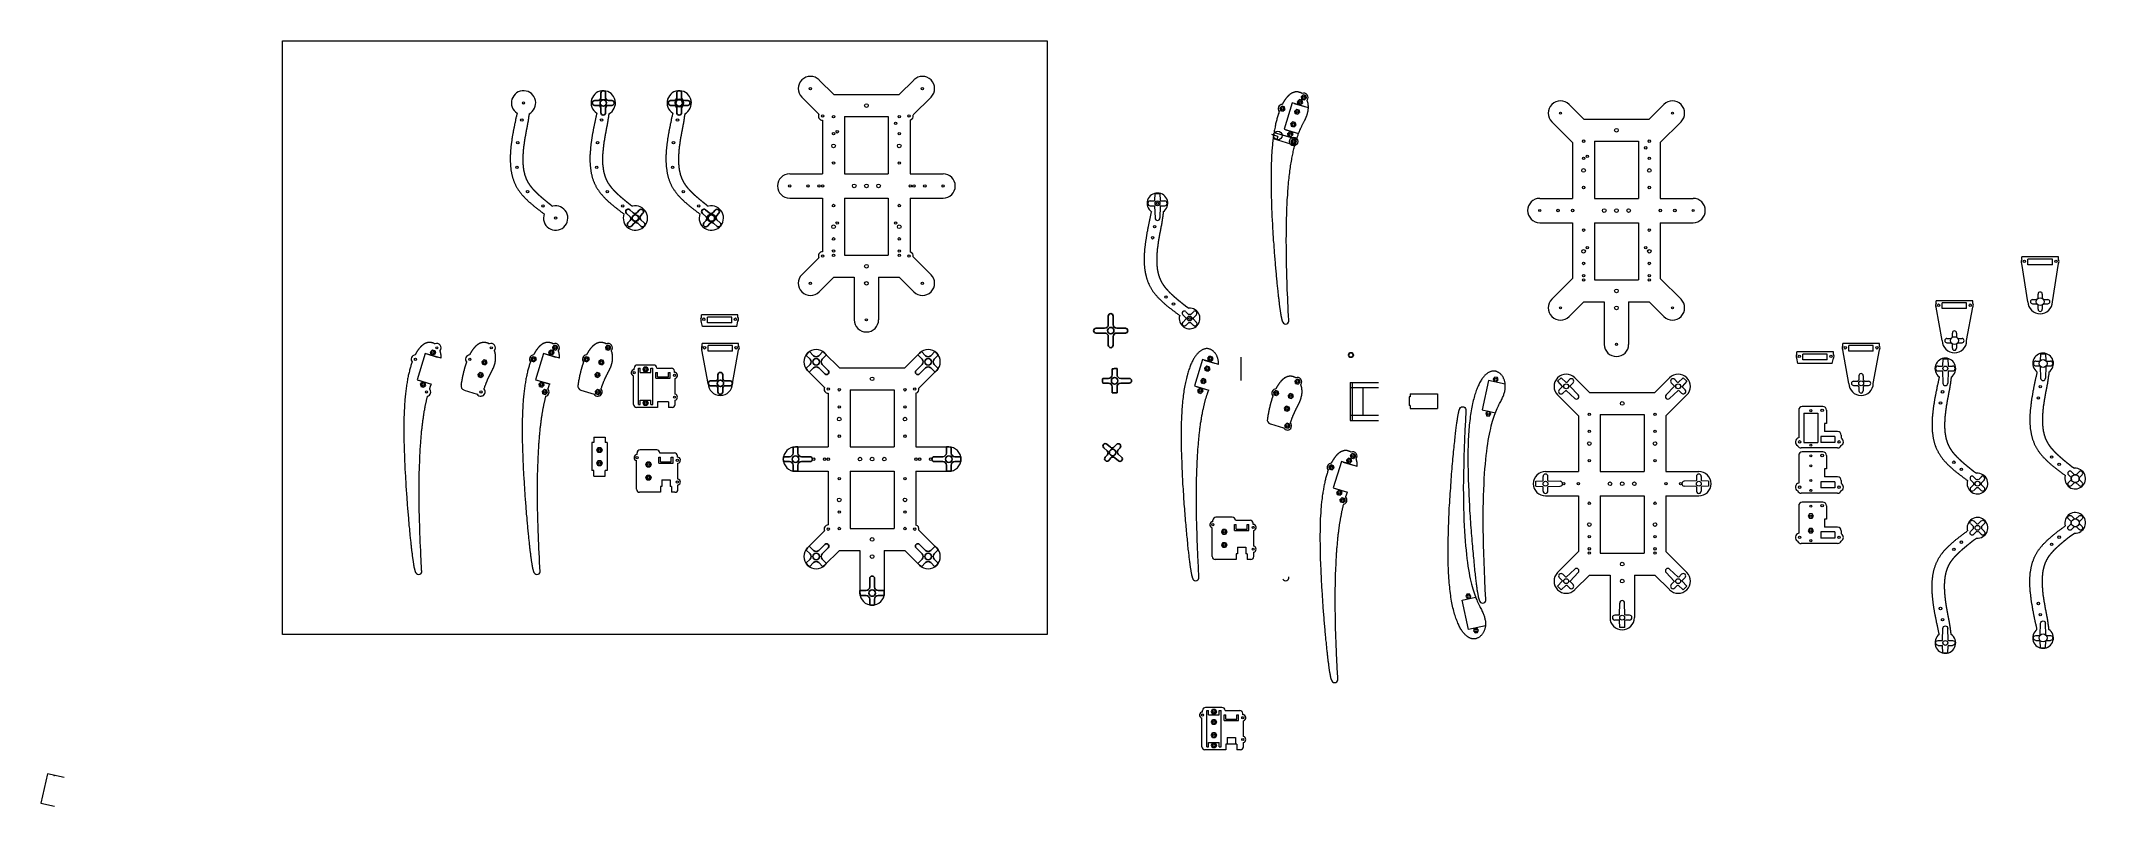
# Model space of a CAD drawing. Header units: millimetres. Extents: x -11 to 1672, y -25 to 604.
import ezdxf

# ---------------------------------------------------------------- set-up
doc = ezdxf.new("R2010")
doc.units = ezdxf.units.MM
doc.layers.get('0').update_dxf_attribs({"linetype": 'CONTINUOUS', "lineweight": 0})
doc.layers.get('DEFPOINTS').update_dxf_attribs({"linetype": 'CONTINUOUS'})

# ---------------------------------------------------------------- blocks, each defined once
blk = doc.blocks.new('SERVO-CROSS_-V2_CUT_MODELL')
at = {"linetype": 'CONTINUOUS'}
for p, q in [((-6, 2), (-2.6, 2)), ((-2.1, 8), (-2.3, 2.3)), ((-2.1, 8), (2, 8)), ((2, 8), (2.3, 2.3)), ((2.6, 2), (6, 2)), ((-6, -2), (-2.6, -2)), ((-2.3, -2.3), (-2, -12)), ((2.3, -2.3), (2, -12)), ((2.6, -2), (6, -2))]:
    blk.add_line(p, q, dxfattribs=at)
for centre, radius, start, end in [((-6, 0), 2, 90, 270), ((0, 0), 3.25, 135.0475, 142.0201), ((0, 0), 3.25, 37.9799, 44.9525), ((6, 0), 2, 270, 90), ((0, 0), 3.25, 217.9799, 224.9525), ((0, -12), 2, 180, 360), ((0, 0), 3.25, 315.0475, 322.0201)]:
    blk.add_arc(centre, radius, start, end, dxfattribs=at)
blk = doc.blocks.new('SERVO-CROSS-V2-SMALL')
at = {"linetype": 'CONTINUOUS'}
for p, q in [((-6.2, 1.7), (-2.7, 1.7)), ((-1.8, 2.7), (-1.8, 6.2)), ((1.7, 2.7), (1.7, 6.2)), ((2.7, 1.7), (6.2, 1.7)), ((-6.2, -1.8), (-2.7, -1.8)), ((-1.8, -6.2), (-1.8, -2.7)), ((1.7, -6.2), (1.7, -2.7)), ((2.7, -1.8), (6.2, -1.8))]:
    blk.add_line(p, q, dxfattribs=at)
for centre, radius, start, end in [((-6.2, 0), 1.75, 90, 270), ((0, 0), 3.25, 122.579, 147.421), ((0, 6.2), 1.75, 0, 180), ((0, 0), 3.25, 32.579, 57.421), ((6.2, 0), 1.75, 270, 90), ((0, 0), 3.25, 212.579, 237.421), ((0, -6.2), 1.75, 180, 0), ((0, 0), 3.25, 302.579, 327.421)]:
    blk.add_arc(centre, radius, start, end, dxfattribs=at)
blk = doc.blocks.new('LEG_ROUND_V3')
for p, q in [((-6.1, -0.9), (-11.3, -24.9)), ((7.7, -3.9), (-6.1, -0.9)), ((-11.3, -24.9), (-0.3, -27.3))]:
    blk.add_line(p, q)
blk.add_lwpolyline([(-8.3, -180.6), (-8.7, -172.5), (-9.1, -164.6), (-9.4, -157), (-9.7, -149.8), (-9.9, -142.7), (-10.1, -136), (-10.2, -129.5), (-10.3, -123.2), (-10.4, -117.2), (-10.3, -111.5), (-10.3, -105.9), (-10.2, -100.6), (-10.1, -95.6), (-9.9, -90.7), (-9.7, -86.1), (-9.5, -81.6), (-9.2, -77.4), (-8.9, -73.4), (-8.6, -69.5), (-8.2, -65.9), (-7.9, -62.4), (-7.5, -59.1), (-7.1, -56), (-6.6, -53), (-6.2, -50.2), (-5.7, -47.5), (-5.2, -45), (-4.7, -42.6), (-4.2, -40.3), (-3.7, -38.2), (-3.2, -36.2), (-2.6, -34.3), (-2.1, -32.6), (-1.6, -30.9), (-1, -29.4), (-0.5, -27.9), (0, -26.5), (0.6, -25.2), (1.1, -24), (1.6, -22.9), (2.1, -21.8), (2.6, -20.8), (3.1, -19.8), (3.5, -18.9), (4, -18), (4.4, -17.2), (4.8, -16.4), (5.2, -15.6), (5.5, -14.9), (5.9, -14.1), (6.2, -13.4), (6.5, -12.7), (6.7, -12), (6.9, -11.3), (7.1, -10.6), (7.3, -9.9), (7.4, -9.2), (7.6, -8.5), (7.7, -7.9), (7.7, -7.2), (7.8, -6.6), (7.8, -5.9), (7.8, -5.3), (7.8, -4.7), (7.7, -4), (7.7, -3.4), (7.6, -2.9), (7.5, -2.3), (7.3, -1.7), (7.2, -1.2), (7, -0.6), (6.8, -0.1), (6.6, 0.4), (6.4, 0.9), (6.2, 1.4), (5.9, 1.8), (5.7, 2.3), (5.4, 2.7), (5.1, 3.1), (4.8, 3.5), (4.5, 3.9), (4.2, 4.2), (3.8, 4.5), (3.5, 4.9), (3.1, 5.2), (2.7, 5.4), (2.3, 5.7), (1.9, 5.9), (1.5, 6.1), (1.1, 6.3), (0.7, 6.4), (0.3, 6.6), (-0.1, 6.7), (-0.6, 6.8), (-1, 6.8), (-1.5, 6.9), (-1.9, 6.9), (-2.4, 6.8), (-2.8, 6.8), (-3.3, 6.7), (-3.8, 6.6), (-4.2, 6.5), (-4.7, 6.3), (-5.1, 6.1), (-5.6, 5.9), (-6.1, 5.6), (-6.5, 5.4), (-7, 5), (-7.5, 4.7), (-7.9, 4.3), (-8.4, 3.9), (-8.9, 3.5), (-9.3, 3), (-9.8, 2.5), (-10.2, 2), (-10.7, 1.4), (-11.1, 0.8), (-11.6, 0.2), (-12, -0.5), (-12.4, -1.2), (-12.9, -1.9), (-13.3, -2.7), (-13.7, -3.5), (-14.1, -4.4), (-14.5, -5.2), (-14.9, -6.1), (-15.3, -7.1), (-15.7, -8.1), (-16.1, -9.1), (-16.5, -10.1), (-16.8, -11.2), (-17.2, -12.4), (-17.6, -13.5), (-17.9, -14.7), (-18.2, -16), (-18.6, -17.3), (-18.9, -18.6), (-19.2, -19.9), (-19.5, -21.3), (-19.8, -22.8), (-20, -24.2), (-20.3, -25.8), (-20.6, -27.3), (-20.8, -28.9), (-21, -30.5), (-21.2, -32.2), (-21.4, -33.9), (-21.6, -35.7), (-21.8, -37.5), (-22, -39.3), (-22.1, -41.2), (-22.3, -43.1), (-22.4, -45.1), (-22.5, -47.1), (-22.6, -49.2), (-22.7, -51.2), (-22.8, -53.4), (-22.8, -55.5), (-22.9, -57.7), (-22.9, -59.9), (-22.9, -62.2), (-22.9, -64.5), (-22.9, -66.8), (-22.9, -69.1), (-22.9, -71.4), (-22.8, -73.8), (-22.8, -76.2), (-22.7, -78.6), (-22.7, -81), (-22.6, -83.4), (-22.5, -85.8), (-22.4, -88.3), (-22.3, -90.7), (-22.2, -93.1), (-22.1, -95.6), (-22, -98), (-21.9, -100.4), (-21.7, -102.8), (-21.6, -105.3), (-21.5, -107.7), (-21.3, -110.1), (-21.2, -112.4), (-21, -114.8), (-20.8, -117.1), (-20.7, -119.5), (-20.5, -121.8), (-20.3, -124), (-20.2, -126.3), (-20, -128.5), (-19.8, -130.7), (-19.6, -132.8), (-19.5, -135), (-19.3, -137), (-19.1, -139.1), (-18.9, -141.1), (-18.7, -143), (-18.6, -145), (-18.4, -146.8), (-18.2, -148.6), (-18, -150.4), (-17.9, -152.1), (-17.7, -153.8), (-17.5, -155.4), (-17.4, -156.9), (-17.2, -158.4), (-17.1, -159.8), (-16.9, -161.2), (-16.8, -162.5), (-16.6, -163.7), (-16.5, -164.9), (-16.3, -166), (-16.2, -167.1), (-16.1, -168.2), (-15.9, -169.1), (-15.8, -170.1), (-15.7, -171), (-15.6, -171.8), (-15.5, -172.6), (-15.3, -173.3), (-15.2, -174.1), (-15.1, -174.7), (-15, -175.4), (-14.9, -175.9), (-14.8, -176.5), (-14.7, -177), (-14.6, -177.5), (-14.6, -177.9), (-14.5, -178.4), (-14.4, -178.8), (-14.3, -179.1), (-14.2, -179.4), (-14.2, -179.8), (-14.1, -180), (-14, -180.3), (-14, -180.5), (-13.9, -180.7), (-13.8, -180.9), (-13.8, -181.1), (-13.7, -181.3), (-13.7, -181.4), (-13.6, -181.5), (-13.6, -181.6), (-13.5, -181.7), (-13.5, -181.8), (-13.5, -181.9), (-13.4, -182), (-13.4, -182), (-13.4, -182.1), (-13.3, -182.1), (-13.3, -182.2), (-13.3, -182.2), (-13.3, -182.3), (-13.2, -182.3), (-13.2, -182.4), (-13.2, -182.4)])
at = {"linetype": 'CONTINUOUS'}
for centre in [(0, 0), (-6.2, -28.3)]:
    blk.add_circle(centre, 1, dxfattribs=at)
blk.add_arc((-10.9, -181.2), 2.65, 207.0318, 13.2555)
blk = doc.blocks.new('LEG-LEFT')
at = {"linetype": 'CONTINUOUS'}
blk.add_line((23.1, -84.3), (25.7, -86.1), dxfattribs=at)
for points in [[(-5, -6.9), (-5.1, -7.5), (-5.3, -8.2), (-5.4, -8.9), (-5.6, -9.5), (-5.7, -10.2), (-5.9, -10.8), (-6, -11.5), (-6.2, -12.2), (-6.3, -12.8), (-6.4, -13.5), (-6.6, -14.2), (-6.7, -14.8), (-6.9, -15.5), (-7, -16.1), (-7.1, -16.8), (-7.3, -17.4), (-7.4, -18.1), (-7.5, -18.8), (-7.7, -19.4), (-7.8, -20.1), (-7.9, -20.7), (-8.1, -21.4), (-8.2, -22), (-8.3, -22.7), (-8.4, -23.3), (-8.6, -24), (-8.7, -24.6), (-8.8, -25.3), (-8.9, -25.9), (-9, -26.6), (-9.1, -27.2), (-9.2, -27.9), (-9.3, -28.5), (-9.4, -29.2), (-9.5, -29.8), (-9.6, -30.5), (-9.7, -31.1), (-9.8, -31.7), (-9.9, -32.4), (-10, -33), (-10.1, -33.6), (-10.1, -34.3), (-10.2, -34.9), (-10.3, -35.5), (-10.4, -36.2), (-10.4, -36.8), (-10.5, -37.4), (-10.5, -38), (-10.6, -38.7), (-10.6, -39.3), (-10.7, -39.9), (-10.7, -40.5), (-10.8, -41.1), (-10.8, -41.8), (-10.8, -42.4), (-10.9, -43), (-10.9, -43.6), (-10.9, -44.2), (-10.9, -44.8), (-10.9, -45.4), (-10.9, -46), (-10.9, -46.6), (-10.9, -47.2), (-10.9, -47.8), (-10.9, -48.4), (-10.9, -49), (-10.8, -49.6), (-10.8, -50.2), (-10.8, -50.7), (-10.7, -51.3), (-10.7, -51.9), (-10.6, -52.5), (-10.6, -53), (-10.5, -53.6), (-10.4, -54.2), (-10.3, -54.8), (-10.3, -55.3), (-10.2, -55.9), (-10.1, -56.4), (-10, -57), (-9.9, -57.5), (-9.8, -58.1), (-9.6, -58.6), (-9.5, -59.2), (-9.4, -59.7), (-9.2, -60.3), (-9.1, -60.8), (-8.9, -61.3), (-8.8, -61.9), (-8.6, -62.4), (-8.4, -62.9), (-8.3, -63.4), (-8.1, -64), (-7.9, -64.5), (-7.7, -65), (-7.5, -65.5), (-7.2, -66), (-7, -66.5), (-6.8, -67), (-6.5, -67.5), (-6.3, -68), (-6, -68.5), (-5.8, -69), (-5.5, -69.4), (-5.2, -69.9), (-4.9, -70.4), (-4.6, -70.9), (-4.3, -71.3), (-4, -71.8), (-3.7, -72.3), (-3.4, -72.7), (-3, -73.2), (-2.7, -73.6), (-2.3, -74.1), (-2, -74.5), (-1.6, -75), (-1.3, -75.4), (-0.9, -75.8), (-0.5, -76.3), (-0.1, -76.7), (0.3, -77.1), (0.7, -77.6), (1.1, -78), (1.5, -78.4), (1.9, -78.8), (2.4, -79.2), (2.8, -79.6), (3.2, -80.1), (3.7, -80.5), (4.1, -80.9), (4.5, -81.3), (5, -81.7), (5.5, -82.1), (5.9, -82.5), (6.4, -82.9), (6.8, -83.3), (7.3, -83.7), (7.8, -84.1), (8.3, -84.5), (8.7, -84.9), (9.2, -85.3), (9.7, -85.6), (10.2, -86), (10.7, -86.4), (11.2, -86.8), (11.7, -87.2), (12.2, -87.6), (12.7, -88), (13.2, -88.3), (13.7, -88.7), (14.2, -89.1), (14.7, -89.5), (15.2, -89.9), (15.7, -90.2), (16.2, -90.6), (16.7, -91), (17.2, -91.4), (17.8, -91.8), (18.3, -92.1)], [(4.8, -7), (4.8, -7.2), (4.7, -7.5), (4.7, -7.7), (4.7, -7.9), (4.7, -8.1), (4.6, -8.3), (4.6, -8.5), (4.6, -8.7), (4.6, -8.9), (4.5, -9.1), (4.5, -9.3), (4.5, -9.5), (4.5, -9.7), (4.4, -9.9), (4.4, -10.1), (4.4, -10.3), (4.4, -10.5), (4.3, -10.7), (4.3, -10.8), (4.3, -11), (4.3, -11.2), (4.2, -11.4), (4.2, -11.6), (4.2, -11.7), (4.2, -11.9), (4.1, -12.1), (4.1, -12.2), (4.1, -12.4), (4.1, -12.6), (4, -12.7), (4, -12.9), (4, -13.1), (4, -13.2), (4, -13.4), (3.9, -13.6), (3.9, -13.7), (3.9, -13.9), (3.9, -14), (3.8, -14.2), (3.8, -14.3), (3.8, -14.5), (3.8, -14.6), (3.7, -14.8), (3.7, -14.9), (3.7, -15.1), (3.7, -15.2), (3.6, -15.4), (3.6, -15.5), (3.6, -15.6), (3.6, -15.8), (3.6, -15.9), (3.5, -16.1), (3.5, -16.2), (3.5, -16.3), (3.5, -16.5), (3.4, -16.6), (3.4, -16.7), (3.4, -16.9), (3.4, -17), (3.3, -17.1), (3.3, -17.2), (3.3, -17.4), (3.3, -17.5), (3.2, -17.6), (3.2, -17.7), (3.2, -17.9), (3.2, -18), (3.2, -18.1), (3.1, -18.2), (3.1, -18.4), (3.1, -18.5), (3.1, -18.6), (3, -18.7), (3, -18.8), (3, -19), (3, -19.1), (2.9, -19.2), (2.9, -19.3), (2.9, -19.4), (2.9, -19.5), (2.9, -19.7), (2.8, -19.8), (2.8, -19.9), (2.8, -20), (2.8, -20.1), (2.7, -20.2), (2.7, -20.3), (2.7, -20.5), (2.7, -20.6), (2.7, -20.7), (2.6, -20.8), (2.6, -20.9), (2.6, -21), (2.6, -21.1), (2.5, -21.2), (2.5, -21.3), (2.5, -21.5), (2.5, -21.6), (2.5, -21.7), (2.4, -21.8), (2.4, -21.9), (2.4, -22), (2.4, -22.1), (2.4, -22.2), (2.3, -22.3), (2.3, -22.4), (2.3, -22.5), (2.3, -22.7), (2.2, -22.8), (2.2, -22.9), (2.2, -23), (2.2, -23.1), (2.2, -23.2), (2.1, -23.3), (2.1, -23.4), (2.1, -23.5), (2.1, -23.6), (2.1, -23.7), (2, -23.9), (2, -24), (2, -24.1), (2, -24.2), (2, -24.3), (1.9, -24.4), (1.9, -24.5), (1.9, -24.6), (1.9, -24.7), (1.8, -24.8), (1.8, -24.9), (1.8, -25), (1.8, -25.2), (1.8, -25.3), (1.7, -25.4), (1.7, -25.5), (1.7, -25.6), (1.7, -25.7), (1.7, -25.8), (1.6, -25.9), (1.6, -26), (1.6, -26.1), (1.6, -26.2), (1.6, -26.3), (1.6, -26.4), (1.5, -26.6), (1.5, -26.7), (1.5, -26.8), (1.5, -26.9), (1.5, -27), (1.4, -27.1), (1.4, -27.2), (1.4, -27.3), (1.4, -27.4), (1.4, -27.5), (1.3, -27.6), (1.3, -27.7), (1.3, -27.8), (1.3, -27.9), (1.3, -28.1), (1.2, -28.2), (1.2, -28.3), (1.2, -28.4), (1.2, -28.5), (1.2, -28.6), (1.2, -28.7), (1.1, -28.8), (1.1, -28.9), (1.1, -29), (1.1, -29.1), (1.1, -29.2), (1.1, -29.3), (1, -29.4), (1, -29.5), (1, -29.6), (1, -29.7), (1, -29.8), (0.9, -30), (0.9, -30.1), (0.9, -30.2), (0.9, -30.3), (0.9, -30.4), (0.9, -30.5), (0.8, -30.6), (0.8, -30.7), (0.8, -30.8), (0.8, -30.9), (0.8, -31), (0.8, -31.1), (0.7, -31.2), (0.7, -31.3), (0.7, -31.4), (0.7, -31.5), (0.7, -31.6), (0.7, -31.7), (0.7, -31.8), (0.6, -31.9), (0.6, -32), (0.6, -32.1), (0.6, -32.3), (0.6, -32.4), (0.6, -32.5), (0.5, -32.6), (0.5, -32.7), (0.5, -32.8), (0.5, -32.9), (0.5, -33), (0.5, -33.1), (0.5, -33.2), (0.4, -33.3), (0.4, -33.4), (0.4, -33.5), (0.4, -33.6), (0.4, -33.7), (0.4, -33.8), (0.4, -33.9), (0.3, -34), (0.3, -34.1), (0.3, -34.2), (0.3, -34.3), (0.3, -34.4), (0.3, -34.5), (0.3, -34.6), (0.2, -34.7), (0.2, -34.8), (0.2, -34.9), (0.2, -35), (0.2, -35.1), (0.2, -35.2), (0.2, -35.3), (0.2, -35.4), (0.1, -35.5), (0.1, -35.6), (0.1, -35.7), (0.1, -35.8), (0.1, -35.9), (0.1, -36), (0.1, -36.1), (0.1, -36.2), (0, -36.3), (0, -36.4), (0, -36.5), (0, -36.6), (0, -36.7), (0, -36.8), (0, -36.9), (0, -37), (0, -37.1), (-0.1, -37.2), (-0.1, -37.3), (-0.1, -37.4), (-0.1, -37.5), (-0.1, -37.6), (-0.1, -37.7), (-0.1, -37.8), (-0.1, -37.9), (-0.1, -38), (-0.1, -38.1), (-0.2, -38.2), (-0.2, -38.3), (-0.2, -38.4), (-0.2, -38.5), (-0.2, -38.6), (-0.2, -38.7), (-0.2, -38.8), (-0.2, -38.9), (-0.2, -39), (-0.2, -39.1), (-0.3, -39.2), (-0.3, -39.3), (-0.3, -39.4), (-0.3, -39.5), (-0.3, -39.6), (-0.3, -39.7), (-0.3, -39.8), (-0.3, -39.9), (-0.3, -40), (-0.3, -40.1), (-0.3, -40.2), (-0.3, -40.3), (-0.4, -40.4), (-0.4, -40.5), (-0.4, -40.6), (-0.4, -40.7), (-0.4, -40.8), (-0.4, -40.9), (-0.4, -41), (-0.4, -41.1), (-0.4, -41.1), (-0.4, -41.2), (-0.4, -41.3), (-0.4, -41.4), (-0.4, -41.5), (-0.4, -41.6), (-0.4, -41.7), (-0.5, -41.8), (-0.5, -41.9), (-0.5, -42), (-0.5, -42.1), (-0.5, -42.2), (-0.5, -42.3), (-0.5, -42.4), (-0.5, -42.5), (-0.5, -42.6), (-0.5, -42.7), (-0.5, -42.8), (-0.5, -42.9), (-0.5, -43), (-0.5, -43), (-0.5, -43.1), (-0.5, -43.2), (-0.5, -43.3), (-0.5, -43.4), (-0.5, -43.5), (-0.5, -43.6), (-0.5, -43.7), (-0.6, -43.8), (-0.6, -43.9), (-0.6, -44), (-0.6, -44.1), (-0.6, -44.2), (-0.6, -44.3), (-0.6, -44.4), (-0.6, -44.4), (-0.6, -44.5), (-0.6, -44.6), (-0.6, -44.7), (-0.6, -44.8), (-0.6, -44.9), (-0.6, -45), (-0.6, -45.1), (-0.6, -45.2), (-0.6, -45.3), (-0.6, -45.4), (-0.6, -45.5), (-0.6, -45.5), (-0.6, -45.6), (-0.6, -45.7), (-0.6, -45.8), (-0.6, -45.9), (-0.6, -46), (-0.6, -46.1), (-0.6, -46.2), (-0.6, -46.3), (-0.6, -46.4), (-0.6, -46.5), (-0.6, -46.5), (-0.6, -46.6), (-0.6, -46.7), (-0.6, -46.8), (-0.6, -46.9), (-0.6, -47), (-0.6, -47.1), (-0.6, -47.2), (-0.6, -47.3), (-0.6, -47.3), (-0.6, -47.4), (-0.6, -47.5), (-0.6, -47.6), (-0.6, -47.7), (-0.6, -47.8), (-0.6, -47.9), (-0.6, -48), (-0.6, -48.1), (-0.6, -48.1), (-0.6, -48.2), (-0.6, -48.3), (-0.6, -48.4), (-0.6, -48.5), (-0.6, -48.6), (-0.6, -48.7), (-0.6, -48.8), (-0.6, -48.8), (-0.6, -48.9), (-0.6, -49), (-0.6, -49.1), (-0.5, -49.2), (-0.5, -49.3), (-0.5, -49.4), (-0.5, -49.4), (-0.5, -49.5), (-0.5, -49.6), (-0.5, -49.7), (-0.5, -49.8), (-0.5, -49.9), (-0.5, -50), (-0.5, -50), (-0.5, -50.1), (-0.5, -50.2), (-0.5, -50.3), (-0.5, -50.4), (-0.5, -50.5), (-0.5, -50.5), (-0.5, -50.6), (-0.5, -50.7), (-0.5, -50.8), (-0.4, -50.9), (-0.4, -51), (-0.4, -51.1), (-0.4, -51.1), (-0.4, -51.2), (-0.4, -51.3), (-0.4, -51.4), (-0.4, -51.5), (-0.4, -51.6), (-0.4, -51.6), (-0.4, -51.7), (-0.4, -51.8), (-0.4, -51.9), (-0.4, -52), (-0.3, -52), (-0.3, -52.1), (-0.3, -52.2), (-0.3, -52.3), (-0.3, -52.4), (-0.3, -52.5), (-0.3, -52.5), (-0.3, -52.6), (-0.3, -52.7), (-0.3, -52.8), (-0.3, -52.9), (-0.2, -52.9), (-0.2, -53), (-0.2, -53.1), (-0.2, -53.2), (-0.2, -53.3), (-0.2, -53.3), (-0.2, -53.4), (-0.2, -53.5), (-0.2, -53.6), (-0.2, -53.7), (-0.1, -53.7), (-0.1, -53.8), (-0.1, -53.9), (-0.1, -54), (-0.1, -54.1), (-0.1, -54.1), (-0.1, -54.2), (-0.1, -54.3), (0, -54.4), (0, -54.5), (0, -54.5), (0, -54.6), (0, -54.7), (0, -54.8), (0, -54.8), (0, -54.9), (0.1, -55), (0.1, -55.1), (0.1, -55.1), (0.1, -55.2), (0.1, -55.3), (0.1, -55.4), (0.1, -55.5), (0.1, -55.5), (0.2, -55.6), (0.2, -55.7), (0.2, -55.8), (0.2, -55.8), (0.2, -55.9), (0.2, -56), (0.3, -56.1), (0.3, -56.1), (0.3, -56.2), (0.3, -56.3), (0.3, -56.4), (0.3, -56.4), (0.3, -56.5), (0.4, -56.6), (0.4, -56.7), (0.4, -56.7), (0.4, -56.8), (0.4, -56.9), (0.4, -57), (0.5, -57), (0.5, -57.1), (0.5, -57.2), (0.5, -57.3), (0.5, -57.3), (0.5, -57.4), (0.6, -57.5), (0.6, -57.5), (0.6, -57.6), (0.6, -57.7), (0.6, -57.8), (0.7, -57.8), (0.7, -57.9), (0.7, -58), (0.7, -58.1), (0.7, -58.1), (0.7, -58.2), (0.8, -58.3), (0.8, -58.3), (0.8, -58.4), (0.8, -58.5), (0.8, -58.6), (0.9, -58.6), (0.9, -58.7), (0.9, -58.8), (0.9, -58.8), (0.9, -58.9), (1, -59), (1, -59), (1, -59.1), (1, -59.2), (1, -59.3), (1.1, -59.3), (1.1, -59.4), (1.1, -59.5), (1.1, -59.5), (1.2, -59.6), (1.2, -59.7), (1.2, -59.7), (1.2, -59.8), (1.2, -59.9), (1.3, -59.9), (1.3, -60), (1.3, -60.1), (1.3, -60.2), (1.4, -60.2), (1.4, -60.3), (1.4, -60.4), (1.4, -60.4), (1.5, -60.5), (1.5, -60.6), (1.5, -60.6), (1.5, -60.7), (1.5, -60.8), (1.6, -60.8), (1.6, -60.9), (1.6, -61), (1.6, -61), (1.7, -61.1), (1.7, -61.2), (1.7, -61.2), (1.7, -61.3), (1.8, -61.4), (1.8, -61.4), (1.8, -61.5), (1.8, -61.6), (1.9, -61.6), (1.9, -61.7), (1.9, -61.8), (2, -61.8), (2, -61.9), (2, -62), (2, -62), (2.1, -62.1), (2.1, -62.1), (2.1, -62.2), (2.1, -62.3), (2.2, -62.3), (2.2, -62.4), (2.2, -62.5), (2.3, -62.5), (2.3, -62.6), (2.3, -62.7), (2.3, -62.7), (2.4, -62.8), (2.4, -62.9), (2.4, -62.9), (2.5, -63), (2.5, -63), (2.5, -63.1), (2.5, -63.2), (2.6, -63.2), (2.6, -63.3), (2.6, -63.4), (2.7, -63.4), (2.7, -63.5), (2.7, -63.5), (2.8, -63.6), (2.8, -63.7), (2.8, -63.7), (2.8, -63.8), (2.9, -63.9), (2.9, -63.9), (2.9, -64), (3, -64), (3, -64.1), (3, -64.2), (3.1, -64.2), (3.1, -64.3), (3.1, -64.3), (3.2, -64.4), (3.2, -64.5), (3.2, -64.5), (3.3, -64.6), (3.3, -64.7), (3.3, -64.7), (3.4, -64.8), (3.4, -64.8), (3.4, -64.9), (3.5, -65), (3.5, -65), (3.5, -65.1), (3.6, -65.1), (3.6, -65.2), (3.6, -65.3), (3.7, -65.3), (3.7, -65.4), (3.7, -65.4), (3.8, -65.5), (3.8, -65.6), (3.9, -65.6), (3.9, -65.7), (3.9, -65.7), (4, -65.8), (4, -65.9), (4, -65.9), (4.1, -66), (4.1, -66), (4.2, -66.1), (4.2, -66.2), (4.2, -66.2), (4.3, -66.3), (4.3, -66.3), (4.4, -66.4), (4.4, -66.5), (4.4, -66.5), (4.5, -66.6), (4.5, -66.6), (4.6, -66.7), (4.6, -66.8), (4.6, -66.8), (4.7, -66.9), (4.7, -66.9), (4.8, -67), (4.8, -67.1), (4.8, -67.1), (4.9, -67.2), (4.9, -67.2), (5, -67.3), (5, -67.4), (5.1, -67.4), (5.1, -67.5), (5.1, -67.6), (5.2, -67.6), (5.2, -67.7), (5.3, -67.7), (5.3, -67.8), (5.4, -67.9), (5.4, -67.9), (5.5, -68), (5.5, -68), (5.6, -68.1), (5.6, -68.2), (5.6, -68.2), (5.7, -68.3), (5.7, -68.4), (5.8, -68.4), (5.8, -68.5), (5.9, -68.5), (5.9, -68.6), (6, -68.7), (6, -68.7), (6.1, -68.8), (6.1, -68.8), (6.2, -68.9), (6.2, -69), (6.3, -69), (6.3, -69.1), (6.4, -69.2), (6.4, -69.2), (6.5, -69.3), (6.5, -69.3), (6.6, -69.4), (6.6, -69.5), (6.7, -69.5), (6.7, -69.6), (6.8, -69.6), (6.8, -69.7), (6.9, -69.8), (6.9, -69.8), (7, -69.9), (7.1, -70), (7.1, -70), (7.2, -70.1), (7.2, -70.1), (7.3, -70.2), (7.3, -70.3), (7.4, -70.3), (7.4, -70.4), (7.5, -70.5), (7.5, -70.5), (7.6, -70.6), (7.6, -70.6), (7.7, -70.7), (7.8, -70.8), (7.8, -70.8), (7.9, -70.9), (7.9, -71), (8, -71), (8, -71.1), (8.1, -71.2), (8.2, -71.2), (8.2, -71.3), (8.3, -71.3), (8.3, -71.4), (8.4, -71.5), (8.5, -71.5), (8.5, -71.6), (8.6, -71.7), (8.6, -71.7), (8.7, -71.8), (8.7, -71.8), (8.8, -71.9), (8.9, -72), (8.9, -72), (9, -72.1), (9, -72.2), (9.1, -72.2), (9.2, -72.3), (9.2, -72.3), (9.3, -72.4), (9.4, -72.5), (9.4, -72.5), (9.5, -72.6), (9.5, -72.7), (9.6, -72.7), (9.7, -72.8), (9.7, -72.9), (9.8, -72.9), (9.9, -73), (9.9, -73), (10, -73.1), (10, -73.2), (10.1, -73.2), (10.2, -73.3), (10.2, -73.4), (10.3, -73.4), (10.4, -73.5), (10.4, -73.6), (10.5, -73.6), (10.6, -73.7), (10.6, -73.7), (10.7, -73.8), (10.8, -73.9), (10.8, -73.9), (10.9, -74), (11, -74.1), (11, -74.1), (11.1, -74.2), (11.2, -74.3), (11.2, -74.3), (11.3, -74.4), (11.4, -74.5), (11.4, -74.5), (11.5, -74.6), (11.6, -74.6), (11.6, -74.7), (11.7, -74.8), (11.8, -74.8), (11.8, -74.9), (11.9, -75), (12, -75), (12.1, -75.1), (12.1, -75.2), (12.2, -75.2), (12.3, -75.3), (12.3, -75.3), (12.4, -75.4), (12.5, -75.5), (12.5, -75.5), (12.6, -75.6), (12.7, -75.7), (12.8, -75.7), (12.8, -75.8), (12.9, -75.9), (13, -75.9), (13, -76), (13.1, -76.1), (13.2, -76.1), (13.3, -76.2), (13.3, -76.3), (13.4, -76.3), (13.5, -76.4), (13.5, -76.4), (13.6, -76.5), (13.7, -76.6), (13.8, -76.6), (13.8, -76.7), (13.9, -76.8), (14, -76.8), (14.1, -76.9), (14.1, -77), (14.2, -77), (14.3, -77.1), (14.4, -77.2), (14.4, -77.2), (14.5, -77.3), (14.6, -77.4), (14.7, -77.4), (14.7, -77.5), (14.8, -77.5), (14.9, -77.6), (15, -77.7), (15, -77.7), (15.1, -77.8), (15.2, -77.9), (15.3, -77.9), (15.3, -78), (15.4, -78.1), (15.5, -78.1), (15.6, -78.2), (15.6, -78.3), (15.7, -78.3), (15.8, -78.4), (15.9, -78.5), (16, -78.5), (16, -78.6), (16.1, -78.7), (16.2, -78.7), (16.3, -78.8), (16.3, -78.9), (16.4, -78.9), (16.5, -79), (16.6, -79), (16.7, -79.1), (16.7, -79.2), (16.8, -79.2), (16.9, -79.3), (17, -79.4), (17.1, -79.4), (17.1, -79.5), (17.2, -79.6), (17.3, -79.6), (17.4, -79.7), (17.4, -79.8), (17.5, -79.8), (17.6, -79.9), (17.7, -80), (17.8, -80), (17.8, -80.1), (17.9, -80.2), (18, -80.2), (18.1, -80.3), (18.2, -80.4), (18.2, -80.4), (18.3, -80.5), (18.4, -80.6), (18.5, -80.6), (18.6, -80.7), (18.7, -80.8), (18.7, -80.8), (18.8, -80.9), (18.9, -81), (19, -81), (19.1, -81.1), (19.1, -81.2), (19.2, -81.2), (19.3, -81.3), (19.4, -81.4), (19.5, -81.4), (19.6, -81.5), (19.6, -81.6), (19.7, -81.6), (19.8, -81.7), (19.9, -81.8), (20, -81.8), (20.1, -81.9), (20.1, -82), (20.2, -82), (20.3, -82.1), (20.4, -82.2), (20.5, -82.2), (20.6, -82.3), (20.6, -82.4), (20.7, -82.4), (20.8, -82.5), (20.9, -82.6), (21, -82.6), (21.1, -82.7), (21.1, -82.8), (21.2, -82.8), (21.3, -82.9), (21.4, -83), (21.5, -83), (21.6, -83.1), (21.6, -83.2), (21.7, -83.2), (21.8, -83.3), (21.9, -83.4), (22, -83.4), (22.1, -83.5), (22.1, -83.6), (22.2, -83.6), (22.3, -83.7), (22.4, -83.8), (22.5, -83.8), (22.6, -83.9), (22.7, -84), (22.7, -84), (22.8, -84.1), (22.9, -84.2), (23, -84.3), (23.1, -84.3)]]:
    blk.add_lwpolyline(points)
for centre, radius in [((0, 0), 2), ((-4, -28.3), 1), ((-2.3, -19.2), 1), ((7, -77), 1), ((13.2, -82.8), 1), ((26.4, -94.6), 2)]:
    blk.add_circle(centre, radius, dxfattribs=at)
for centre, start, end in [((0, 0), 304.1953, 233.9681), ((26.4, -94.6), 163.0725, 94.6749)]:
    blk.add_arc(centre, 8.5, start, end, dxfattribs=at)
blk.add_blockref('SERVO-CROSS_-V2_CUT_MODELL', (0, 0), dxfattribs=at)
at = {"linetype": 'CONTINUOUS', "rotation": 45.0000000000046}
blk.add_blockref('SERVO-CROSS-V2-SMALL', (26.4, -94.6), dxfattribs=at)
blk = doc.blocks.new('LEG-RIGHT')
at = {"linetype": 'CONTINUOUS'}
blk.add_line((-3.30872, -10.29133), (-0.69276, -8.47172), dxfattribs=at)
for points in [[(-31.3931, -87.7362), (-31.5384, -87.0738), (-31.6837, -86.4114), (-31.8288, -85.749), (-31.9737, -85.0868), (-32.1183, -84.4247), (-32.2624, -83.7628), (-32.4061, -83.1011), (-32.5493, -82.4396), (-32.6918, -81.7784), (-32.8337, -81.1175), (-32.9747, -80.4569), (-33.1149, -79.7967), (-33.2542, -79.1369), (-33.3924, -78.4776), (-33.5296, -77.8187), (-33.6656, -77.1603), (-33.8003, -76.5025), (-33.9337, -75.8452), (-34.0658, -75.1885), (-34.1963, -74.5325), (-34.3253, -73.8772), (-34.4526, -73.2225), (-34.5782, -72.5687), (-34.7021, -71.9155), (-34.824, -71.2632), (-34.944, -70.6118), (-35.062, -69.9612), (-35.1779, -69.3115), (-35.2916, -68.6628), (-35.403, -68.015), (-35.5121, -67.3683), (-35.6188, -66.7226), (-35.723, -66.078), (-35.8246, -65.4345), (-35.9235, -64.7921), (-36.0198, -64.1509), (-36.1132, -63.511), (-36.2037, -62.8722), (-36.2913, -62.2348), (-36.3759, -61.5987), (-36.4573, -60.9639), (-36.5355, -60.3305), (-36.6105, -59.6986), (-36.6821, -59.0681), (-36.7502, -58.439), (-36.8149, -57.8115), (-36.876, -57.1856), (-36.9334, -56.5612), (-36.987, -55.9384), (-37.0369, -55.3173), (-37.0828, -54.6979), (-37.1248, -54.0802), (-37.1627, -53.4642), (-37.1965, -52.8501), (-37.2261, -52.2377), (-37.2514, -51.6273), (-37.2723, -51.0187), (-37.2888, -50.412), (-37.3008, -49.8073), (-37.3081, -49.2046), (-37.3108, -48.6039), (-37.3087, -48.0052), (-37.3018, -47.4087), (-37.29, -46.8143), (-37.2732, -46.222), (-37.2514, -45.6319), (-37.2243, -45.0441), (-37.1921, -44.4585), (-37.1546, -43.8752), (-37.1116, -43.2942), (-37.0633, -42.7156), (-37.0094, -42.1394), (-36.9498, -41.5656), (-36.8846, -40.9943), (-36.8136, -40.4255), (-36.7368, -39.8592), (-36.6541, -39.2955), (-36.5653, -38.7343), (-36.4705, -38.1758), (-36.3695, -37.62), (-36.2622, -37.0668), (-36.1487, -36.5164), (-36.0288, -35.9688), (-35.9023, -35.424), (-35.7694, -34.882), (-35.6298, -34.3428), (-35.4835, -33.8066), (-35.3304, -33.2733), (-35.1705, -32.7429), (-35.0036, -32.2156), (-34.8298, -31.6913), (-34.6488, -31.1701), (-34.4606, -30.6519), (-34.2652, -30.137), (-34.0625, -29.6251), (-33.8524, -29.1165), (-33.6348, -28.6112), (-33.4096, -28.109), (-33.1768, -27.6103), (-32.9362, -27.1148), (-32.6879, -26.6227), (-32.4317, -26.134), (-32.1675, -25.6488), (-31.8953, -25.167), (-31.615, -24.6888), (-31.3266, -24.2141), (-31.0299, -23.7429), (-30.7252, -23.2752), (-30.4125, -22.8109), (-30.0922, -22.35), (-29.7642, -21.8924), (-29.4288, -21.438), (-29.0861, -20.9867), (-28.7363, -20.5385), (-28.3795, -20.0934), (-28.016, -19.6512), (-27.6457, -19.2118), (-27.2689, -18.7753), (-26.8858, -18.3416), (-26.4965, -17.9105), (-26.1012, -17.482), (-25.6999, -17.0561), (-25.293, -16.6326), (-24.8804, -16.2116), (-24.4625, -15.7929), (-24.0392, -15.3765), (-23.6109, -14.9623), (-23.1776, -14.5503), (-22.7395, -14.1403), (-22.2967, -13.7323), (-21.8495, -13.3263), (-21.3979, -12.9222), (-20.9422, -12.5198), (-20.4824, -12.1192), (-20.0187, -11.7203), (-19.5513, -11.323), (-19.0804, -10.9273), (-18.606, -10.533), (-18.1284, -10.1401), (-17.6477, -9.74856), (-17.1641, -9.3583), (-16.6776, -8.96924), (-16.1886, -8.58132), (-15.697, -8.19447), (-15.2031, -7.80863), (-14.7071, -7.42372), (-14.2091, -7.03969), (-13.7091, -6.65646), (-13.2075, -6.27397), (-12.7044, -5.89215), (-12.1998, -5.51094), (-11.694, -5.13026), (-11.1871, -4.75004), (-10.6793, -4.37023), (-10.1707, -3.99076), (-9.66152, -3.61155), (-9.15185, -3.23255), (-8.64186, -2.85368), (-8.13173, -2.47487)], [(-21.616, -87.5795), (-21.6404, -87.3614), (-21.6648, -87.1454), (-21.6891, -86.9315), (-21.7135, -86.7196), (-21.7379, -86.5097), (-21.7623, -86.3019), (-21.7866, -86.096), (-21.811, -85.8921), (-21.8353, -85.6901), (-21.8596, -85.4901), (-21.8839, -85.292), (-21.9083, -85.0957), (-21.9325, -84.9014), (-21.9568, -84.7089), (-21.9811, -84.5181), (-22.0053, -84.3293), (-22.0296, -84.1421), (-22.0538, -83.9568), (-22.078, -83.7732), (-22.1022, -83.5913), (-22.1264, -83.4111), (-22.1506, -83.2326), (-22.1747, -83.0558), (-22.1989, -82.8806), (-22.223, -82.707), (-22.2471, -82.5351), (-22.2712, -82.3647), (-22.2953, -82.1958), (-22.3193, -82.0286), (-22.3433, -81.8628), (-22.3674, -81.6985), (-22.3913, -81.5357), (-22.4153, -81.3744), (-22.4393, -81.2145), (-22.4632, -81.0561), (-22.4871, -80.899), (-22.511, -80.7433), (-22.5349, -80.589), (-22.5587, -80.436), (-22.5826, -80.2843), (-22.6064, -80.1339), (-22.6302, -79.9848), (-22.6539, -79.837), (-22.6776, -79.6904), (-22.7014, -79.545), (-22.725, -79.4008), (-22.7487, -79.2578), (-22.7723, -79.1159), (-22.7959, -78.9752), (-22.8195, -78.8356), (-22.8431, -78.697), (-22.8666, -78.5596), (-22.8901, -78.4232), (-22.9136, -78.2878), (-22.937, -78.1535), (-22.9604, -78.0201), (-22.9838, -77.8878), (-23.0072, -77.7563), (-23.0305, -77.6259), (-23.0538, -77.4963), (-23.077, -77.3676), (-23.1003, -77.2398), (-23.1235, -77.1128), (-23.1466, -76.9867), (-23.1698, -76.8613), (-23.1929, -76.7368), (-23.216, -76.613), (-23.239, -76.49), (-23.262, -76.3677), (-23.285, -76.2462), (-23.3079, -76.1253), (-23.3308, -76.0051), (-23.3537, -75.8855), (-23.3765, -75.7666), (-23.3993, -75.6482), (-23.422, -75.5305), (-23.4447, -75.4133), (-23.4674, -75.2967), (-23.4901, -75.1806), (-23.5127, -75.065), (-23.5352, -74.9499), (-23.5577, -74.8352), (-23.5802, -74.721), (-23.6027, -74.6072), (-23.6251, -74.4939), (-23.6474, -74.3809), (-23.6698, -74.2683), (-23.692, -74.156), (-23.7143, -74.0441), (-23.7365, -73.9324), (-23.7586, -73.821), (-23.7807, -73.7099), (-23.8028, -73.5991), (-23.8248, -73.4885), (-23.8468, -73.378), (-23.8687, -73.2678), (-23.8906, -73.1577), (-23.9125, -73.0477), (-23.9343, -72.9379), (-23.956, -72.8282), (-23.9777, -72.7185), (-23.9994, -72.609), (-24.021, -72.4994), (-24.0425, -72.39), (-24.064, -72.2805), (-24.0855, -72.1711), (-24.1069, -72.0618), (-24.1283, -71.9525), (-24.1496, -71.8433), (-24.1708, -71.7341), (-24.1921, -71.625), (-24.2132, -71.5159), (-24.2343, -71.4069), (-24.2554, -71.298), (-24.2764, -71.1891), (-24.2973, -71.0802), (-24.3182, -70.9714), (-24.3391, -70.8626), (-24.3599, -70.7539), (-24.3806, -70.6453), (-24.4013, -70.5367), (-24.4219, -70.4282), (-24.4425, -70.3197), (-24.463, -70.2113), (-24.4834, -70.1029), (-24.5039, -69.9946), (-24.5242, -69.8863), (-24.5445, -69.7781), (-24.5647, -69.67), (-24.5849, -69.5619), (-24.605, -69.4539), (-24.6251, -69.3459), (-24.6451, -69.238), (-24.665, -69.1301), (-24.6849, -69.0223), (-24.7047, -68.9146), (-24.7245, -68.8069), (-24.7442, -68.6993), (-24.7638, -68.5917), (-24.7834, -68.4842), (-24.8029, -68.3768), (-24.8223, -68.2694), (-24.8417, -68.1621), (-24.8611, -68.0548), (-24.8803, -67.9476), (-24.8995, -67.8404), (-24.9187, -67.7333), (-24.9377, -67.6263), (-24.9567, -67.5194), (-24.9757, -67.4125), (-24.9946, -67.3056), (-25.0134, -67.1988), (-25.0321, -67.0921), (-25.0508, -66.9855), (-25.0694, -66.8789), (-25.088, -66.7724), (-25.1064, -66.6659), (-25.1249, -66.5595), (-25.1432, -66.4532), (-25.1615, -66.3469), (-25.1797, -66.2407), (-25.1978, -66.1346), (-25.2159, -66.0285), (-25.2339, -65.9225), (-25.2518, -65.8165), (-25.2696, -65.7106), (-25.2874, -65.6048), (-25.3051, -65.4991), (-25.3228, -65.3934), (-25.3404, -65.2878), (-25.3578, -65.1822), (-25.3753, -65.0767), (-25.3926, -64.9713), (-25.4099, -64.866), (-25.4271, -64.7607), (-25.4442, -64.6555), (-25.4613, -64.5504), (-25.4783, -64.4453), (-25.4952, -64.3403), (-25.512, -64.2353), (-25.5287, -64.1305), (-25.5454, -64.0257), (-25.562, -63.921), (-25.5785, -63.8163), (-25.595, -63.7117), (-25.6113, -63.6072), (-25.6276, -63.5027), (-25.6438, -63.3984), (-25.6599, -63.2941), (-25.676, -63.1898), (-25.692, -63.0857), (-25.7078, -62.9816), (-25.7237, -62.8776), (-25.7394, -62.7736), (-25.755, -62.6698), (-25.7706, -62.566), (-25.7861, -62.4622), (-25.8015, -62.3586), (-25.8168, -62.255), (-25.832, -62.1515), (-25.8472, -62.0481), (-25.8622, -61.9447), (-25.8772, -61.8415), (-25.8921, -61.7382), (-25.9069, -61.6351), (-25.9217, -61.5321), (-25.9363, -61.4291), (-25.9509, -61.3262), (-25.9653, -61.2234), (-25.9797, -61.1206), (-25.994, -61.0179), (-26.0082, -60.9153), (-26.0224, -60.8128), (-26.0364, -60.7104), (-26.0503, -60.608), (-26.0642, -60.5057), (-26.078, -60.4035), (-26.0916, -60.3014), (-26.1052, -60.1994), (-26.1187, -60.0974), (-26.1321, -59.9955), (-26.1454, -59.8937), (-26.1587, -59.792), (-26.1718, -59.6903), (-26.1849, -59.5887), (-26.1978, -59.4872), (-26.2107, -59.3858), (-26.2234, -59.2845), (-26.2361, -59.1833), (-26.2487, -59.0821), (-26.2611, -58.981), (-26.2735, -58.88), (-26.2858, -58.7791), (-26.298, -58.6783), (-26.3101, -58.5775), (-26.3221, -58.4768), (-26.334, -58.3763), (-26.3458, -58.2758), (-26.3575, -58.1753), (-26.3692, -58.075), (-26.3807, -57.9748), (-26.3921, -57.8746), (-26.4034, -57.7745), (-26.4147, -57.6746), (-26.4258, -57.5747), (-26.4368, -57.4748), (-26.4477, -57.3751), (-26.4586, -57.2755), (-26.4693, -57.1759), (-26.4799, -57.0765), (-26.4905, -56.9771), (-26.5009, -56.8778), (-26.5112, -56.7786), (-26.5215, -56.6795), (-26.5316, -56.5805), (-26.5416, -56.4815), (-26.5516, -56.3827), (-26.5614, -56.2839), (-26.5711, -56.1853), (-26.5807, -56.0867), (-26.5903, -55.9882), (-26.5997, -55.8898), (-26.609, -55.7915), (-26.6182, -55.6933), (-26.6273, -55.5952), (-26.6363, -55.4972), (-26.6452, -55.3992), (-26.654, -55.3014), (-26.6627, -55.2036), (-26.6713, -55.106), (-26.6798, -55.0084), (-26.6882, -54.911), (-26.6964, -54.8136), (-26.7046, -54.7163), (-26.7127, -54.6191), (-26.7206, -54.522), (-26.7285, -54.425), (-26.7362, -54.3281), (-26.7438, -54.2313), (-26.7514, -54.1346), (-26.7588, -54.038), (-26.7661, -53.9415), (-26.7733, -53.8451), (-26.7804, -53.7488), (-26.7874, -53.6526), (-26.7943, -53.5564), (-26.801, -53.4604), (-26.8077, -53.3645), (-26.8142, -53.2686), (-26.8207, -53.1729), (-26.827, -53.0773), (-26.8332, -52.9817), (-26.8394, -52.8863), (-26.8454, -52.791), (-26.8512, -52.6957), (-26.857, -52.6006), (-26.8627, -52.5056), (-26.8682, -52.4106), (-26.8737, -52.3158), (-26.879, -52.2211), (-26.8842, -52.1265), (-26.8893, -52.0319), (-26.8943, -51.9375), (-26.8992, -51.8432), (-26.904, -51.749), (-26.9086, -51.6549), (-26.9131, -51.5609), (-26.9176, -51.4669), (-26.9219, -51.3731), (-26.9261, -51.2794), (-26.9301, -51.1859), (-26.9341, -51.0924), (-26.938, -50.999), (-26.9417, -50.9057), (-26.9453, -50.8125), (-26.9488, -50.7195), (-26.9522, -50.6265), (-26.9554, -50.5336), (-26.9586, -50.4409), (-26.9616, -50.3483), (-26.9645, -50.2557), (-26.9673, -50.1633), (-26.97, -50.071), (-26.9725, -49.9788), (-26.975, -49.8867), (-26.9773, -49.7947), (-26.9795, -49.7028), (-26.9816, -49.611), (-26.9835, -49.5194), (-26.9854, -49.4278), (-26.9871, -49.3364), (-26.9887, -49.245), (-26.9902, -49.1538), (-26.9915, -49.0627), (-26.9928, -48.9717), (-26.9939, -48.8808), (-26.9949, -48.79), (-26.9957, -48.6994), (-26.9965, -48.6088), (-26.9971, -48.5184), (-26.9976, -48.428), (-26.998, -48.3378), (-26.9983, -48.2477), (-26.9984, -48.1577), (-26.9984, -48.0679), (-26.9983, -47.9781), (-26.998, -47.8885), (-26.9977, -47.7989), (-26.9972, -47.7095), (-26.9966, -47.6202), (-26.9958, -47.531), (-26.995, -47.442), (-26.994, -47.353), (-26.9929, -47.2642), (-26.9916, -47.1755), (-26.9902, -47.0869), (-26.9887, -46.9984), (-26.9871, -46.91), (-26.9854, -46.8218), (-26.9835, -46.7336), (-26.9815, -46.6456), (-26.9794, -46.5577), (-26.9771, -46.47), (-26.9748, -46.3823), (-26.9723, -46.2948), (-26.9696, -46.2074), (-26.9669, -46.1201), (-26.964, -46.0329), (-26.961, -45.9459), (-26.9578, -45.8589), (-26.9546, -45.7721), (-26.9512, -45.6854), (-26.9477, -45.5988), (-26.944, -45.5124), (-26.9402, -45.4261), (-26.9363, -45.3399), (-26.9323, -45.2538), (-26.9281, -45.1678), (-26.9238, -45.082), (-26.9194, -44.9962), (-26.9149, -44.9106), (-26.9102, -44.8251), (-26.9054, -44.7398), (-26.9005, -44.6546), (-26.8954, -44.5694), (-26.8902, -44.4845), (-26.8849, -44.3996), (-26.8795, -44.3148), (-26.8739, -44.2302), (-26.8682, -44.1457), (-26.8624, -44.0614), (-26.8564, -43.9771), (-26.8503, -43.893), (-26.8441, -43.809), (-26.8377, -43.7251), (-26.8312, -43.6413), (-26.8246, -43.5577), (-26.8179, -43.4742), (-26.811, -43.3908), (-26.804, -43.3076), (-26.7969, -43.2245), (-26.7896, -43.1414), (-26.7822, -43.0586), (-26.7747, -42.9758), (-26.767, -42.8932), (-26.7592, -42.8107), (-26.7513, -42.7283), (-26.7433, -42.6461), (-26.7351, -42.5639), (-26.7268, -42.482), (-26.7183, -42.4001), (-26.7097, -42.3183), (-26.701, -42.2367), (-26.6922, -42.1552), (-26.6832, -42.0739), (-26.6741, -41.9927), (-26.6649, -41.9115), (-26.6555, -41.8306), (-26.646, -41.7497), (-26.6364, -41.669), (-26.6266, -41.5884), (-26.6167, -41.508), (-26.6067, -41.4276), (-26.5965, -41.3474), (-26.5862, -41.2673), (-26.5758, -41.1874), (-26.5652, -41.1076), (-26.5545, -41.0279), (-26.5437, -40.9483), (-26.5327, -40.8689), (-26.5216, -40.7896), (-26.5103, -40.7104), (-26.499, -40.6314), (-26.4875, -40.5525), (-26.4758, -40.4737), (-26.4641, -40.3951), (-26.4522, -40.3166), (-26.4401, -40.2382), (-26.4279, -40.1599), (-26.4156, -40.0818), (-26.4032, -40.0038), (-26.3906, -39.926), (-26.3779, -39.8483), (-26.365, -39.7707), (-26.3521, -39.6932), (-26.3389, -39.6159), (-26.3257, -39.5387), (-26.3123, -39.4617), (-26.2988, -39.3847), (-26.2851, -39.3079), (-26.2713, -39.2313), (-26.2574, -39.1547), (-26.2434, -39.0784), (-26.2292, -39.0021), (-26.2148, -38.926), (-26.2004, -38.85), (-26.1858, -38.7741), (-26.171, -38.6983), (-26.1562, -38.6227), (-26.1412, -38.5473), (-26.126, -38.4719), (-26.1108, -38.3967), (-26.0954, -38.3216), (-26.0798, -38.2467), (-26.0641, -38.1718), (-26.0483, -38.0971), (-26.0324, -38.0226), (-26.0163, -37.9481), (-26, -37.8738), (-25.9837, -37.7996), (-25.9672, -37.7256), (-25.9506, -37.6517), (-25.9338, -37.5779), (-25.9169, -37.5042), (-25.8998, -37.4307), (-25.8827, -37.3573), (-25.8653, -37.284), (-25.8479, -37.2108), (-25.8303, -37.1378), (-25.8126, -37.0649), (-25.7947, -36.9922), (-25.7767, -36.9195), (-25.7585, -36.847), (-25.7403, -36.7746), (-25.7219, -36.7024), (-25.7033, -36.6302), (-25.6846, -36.5582), (-25.6658, -36.4864), (-25.6468, -36.4146), (-25.6277, -36.343), (-25.6085, -36.2715), (-25.5891, -36.2001), (-25.5695, -36.1288), (-25.5499, -36.0577), (-25.5301, -35.9867), (-25.5101, -35.9158), (-25.4901, -35.8451), (-25.4699, -35.7745), (-25.4495, -35.704), (-25.429, -35.6336), (-25.4084, -35.5634), (-25.3876, -35.4932), (-25.3667, -35.4232), (-25.3456, -35.3533), (-25.3244, -35.2836), (-25.3031, -35.214), (-25.2816, -35.1445), (-25.26, -35.0751), (-25.2383, -35.0058), (-25.2164, -34.9367), (-25.1944, -34.8677), (-25.1722, -34.7988), (-25.1499, -34.73), (-25.1274, -34.6614), (-25.1048, -34.5928), (-25.0821, -34.5244), (-25.0592, -34.4561), (-25.0362, -34.388), (-25.013, -34.3199), (-24.9897, -34.252), (-24.9663, -34.1842), (-24.9427, -34.1166), (-24.919, -34.049), (-24.8951, -33.9816), (-24.8711, -33.9143), (-24.847, -33.8471), (-24.8227, -33.78), (-24.7983, -33.713), (-24.7737, -33.6462), (-24.749, -33.5795), (-24.7241, -33.5129), (-24.6991, -33.4464), (-24.674, -33.3801), (-24.6487, -33.3138), (-24.6232, -33.2477), (-24.5977, -33.1817), (-24.572, -33.1158), (-24.5461, -33.05), (-24.5201, -32.9844), (-24.4939, -32.9188), (-24.4676, -32.8534), (-24.4412, -32.7881), (-24.4146, -32.7228), (-24.3878, -32.6577), (-24.361, -32.5928), (-24.3339, -32.5279), (-24.3067, -32.4631), (-24.2794, -32.3984), (-24.2519, -32.3339), (-24.2243, -32.2695), (-24.1965, -32.2051), (-24.1686, -32.1409), (-24.1405, -32.0768), (-24.1123, -32.0128), (-24.084, -31.9489), (-24.0554, -31.8851), (-24.0268, -31.8214), (-23.9979, -31.7578), (-23.969, -31.6943), (-23.9398, -31.631), (-23.9106, -31.5677), (-23.8811, -31.5045), (-23.8515, -31.4415), (-23.8218, -31.3785), (-23.7919, -31.3157), (-23.7619, -31.2529), (-23.7317, -31.1903), (-23.7013, -31.1277), (-23.6708, -31.0653), (-23.6402, -31.0029), (-23.6094, -30.9407), (-23.5784, -30.8785), (-23.5473, -30.8165), (-23.516, -30.7545), (-23.4846, -30.6926), (-23.453, -30.6309), (-23.4212, -30.5692), (-23.3893, -30.5077), (-23.3572, -30.4462), (-23.325, -30.3848), (-23.2926, -30.3235), (-23.2601, -30.2624), (-23.2273, -30.2013), (-23.1945, -30.1403), (-23.1614, -30.0794), (-23.1282, -30.0185), (-23.0949, -29.9578), (-23.0613, -29.8972), (-23.0277, -29.8366), (-22.9938, -29.7762), (-22.9598, -29.7158), (-22.9256, -29.6555), (-22.8913, -29.5954), (-22.8567, -29.5352), (-22.822, -29.4752), (-22.7871, -29.4151), (-22.752, -29.3551), (-22.7166, -29.2951), (-22.6811, -29.2351), (-22.6453, -29.1751), (-22.6093, -29.1151), (-22.5731, -29.0552), (-22.5367, -28.9952), (-22.5001, -28.9352), (-22.4632, -28.8752), (-22.4261, -28.8151), (-22.3888, -28.7551), (-22.3512, -28.695), (-22.3134, -28.6348), (-22.2753, -28.5747), (-22.237, -28.5144), (-22.1984, -28.4542), (-22.1596, -28.3938), (-22.1205, -28.3334), (-22.0812, -28.273), (-22.0417, -28.2126), (-22.0019, -28.1521), (-21.9619, -28.0915), (-21.9216, -28.031), (-21.8811, -27.9704), (-21.8404, -27.9097), (-21.7994, -27.8491), (-21.7582, -27.7884), (-21.7167, -27.7276), (-21.675, -27.6669), (-21.6331, -27.6061), (-21.5909, -27.5452), (-21.5485, -27.4843), (-21.5058, -27.4234), (-21.4629, -27.3625), (-21.4198, -27.3015), (-21.3764, -27.2405), (-21.3328, -27.1795), (-21.289, -27.1184), (-21.2449, -27.0573), (-21.2006, -26.9961), (-21.156, -26.9349), (-21.1112, -26.8737), (-21.0662, -26.8125), (-21.0209, -26.7512), (-20.9754, -26.6899), (-20.9296, -26.6285), (-20.8836, -26.5672), (-20.8374, -26.5058), (-20.791, -26.4443), (-20.7443, -26.3828), (-20.6974, -26.3213), (-20.6502, -26.2598), (-20.6028, -26.1982), (-20.5552, -26.1366), (-20.5073, -26.075), (-20.4592, -26.0133), (-20.4109, -25.9516), (-20.3623, -25.8898), (-20.3135, -25.8281), (-20.2645, -25.7663), (-20.2153, -25.7045), (-20.1658, -25.6426), (-20.116, -25.5807), (-20.0661, -25.5188), (-20.0159, -25.4568), (-19.9655, -25.3949), (-19.9149, -25.3329), (-19.864, -25.2708), (-19.8129, -25.2087), (-19.7616, -25.1466), (-19.71, -25.0845), (-19.6582, -25.0224), (-19.6062, -24.9602), (-19.554, -24.8979), (-19.5015, -24.8357), (-19.4488, -24.7734), (-19.3959, -24.7111), (-19.3428, -24.6488), (-19.2894, -24.5864), (-19.2358, -24.524), (-19.182, -24.4616), (-19.1279, -24.3992), (-19.0737, -24.3367), (-19.0192, -24.2742), (-18.9644, -24.2117), (-18.9095, -24.1492), (-18.8543, -24.0866), (-18.7989, -24.024), (-18.7433, -23.9613), (-18.6875, -23.8987), (-18.6315, -23.836), (-18.5752, -23.7733), (-18.5187, -23.7106), (-18.462, -23.6478), (-18.4051, -23.585), (-18.348, -23.5222), (-18.2906, -23.4594), (-18.2331, -23.3965), (-18.1753, -23.3337), (-18.1173, -23.2707), (-18.0591, -23.2078), (-18.0007, -23.1448), (-17.9421, -23.0819), (-17.8832, -23.0189), (-17.8242, -22.9558), (-17.7649, -22.8928), (-17.7055, -22.8297), (-17.6458, -22.7666), (-17.5859, -22.7034), (-17.5258, -22.6403), (-17.4655, -22.5771), (-17.405, -22.5139), (-17.3443, -22.4507), (-17.2834, -22.3874), (-17.2223, -22.3242), (-17.161, -22.2609), (-17.0995, -22.1975), (-17.0378, -22.1342), (-16.9759, -22.0708), (-16.9138, -22.0074), (-16.8515, -21.944), (-16.789, -21.8806), (-16.7262, -21.8171), (-16.6633, -21.7536), (-16.6002, -21.6901), (-16.5369, -21.6266), (-16.4734, -21.5631), (-16.4098, -21.4995), (-16.3459, -21.4359), (-16.2818, -21.3723), (-16.2175, -21.3087), (-16.1531, -21.245), (-16.0884, -21.1813), (-16.0236, -21.1176), (-15.9586, -21.0539), (-15.8933, -20.9901), (-15.8279, -20.9264), (-15.7623, -20.8626), (-15.6965, -20.7988), (-15.6306, -20.7349), (-15.5644, -20.6711), (-15.4981, -20.6072), (-15.4315, -20.5433), (-15.3648, -20.4794), (-15.2979, -20.4155), (-15.2309, -20.3515), (-15.1636, -20.2876), (-15.0962, -20.2236), (-15.0286, -20.1596), (-14.9608, -20.0955), (-14.8928, -20.0315), (-14.8246, -19.9674), (-14.7563, -19.9033), (-14.6878, -19.8392), (-14.6191, -19.775), (-14.5502, -19.7109), (-14.4812, -19.6467), (-14.412, -19.5825), (-14.3426, -19.5183), (-14.273, -19.4541), (-14.2033, -19.3898), (-14.1334, -19.3256), (-14.0633, -19.2613), (-13.9931, -19.197), (-13.9227, -19.1327), (-13.8521, -19.0683), (-13.7813, -19.004), (-13.7104, -18.9396), (-13.6393, -18.8752), (-13.5681, -18.8108), (-13.4967, -18.7463), (-13.4251, -18.6819), (-13.3534, -18.6174), (-13.2815, -18.5529), (-13.2095, -18.4884), (-13.1373, -18.4238), (-13.0649, -18.3593), (-12.9924, -18.2947), (-12.9197, -18.2301), (-12.8469, -18.1655), (-12.7739, -18.1008), (-12.7008, -18.0362), (-12.6275, -17.9715), (-12.554, -17.9068), (-12.4805, -17.8421), (-12.4067, -17.7773), (-12.3328, -17.7126), (-12.2588, -17.6478), (-12.1846, -17.583), (-12.1102, -17.5181), (-12.0357, -17.4533), (-11.9611, -17.3884), (-11.8863, -17.3235), (-11.8114, -17.2586), (-11.7364, -17.1937), (-11.6612, -17.1287), (-11.5858, -17.0637), (-11.5103, -16.9987), (-11.4347, -16.9337), (-11.3589, -16.8686), (-11.283, -16.8035), (-11.207, -16.7384), (-11.1308, -16.6733), (-11.0545, -16.6082), (-10.978, -16.543), (-10.9015, -16.4778), (-10.8247, -16.4126), (-10.7479, -16.3473), (-10.6709, -16.2821), (-10.5938, -16.2168), (-10.5166, -16.1515), (-10.4392, -16.0862), (-10.3617, -16.0208), (-10.2841, -15.9554), (-10.2063, -15.89), (-10.1284, -15.8246), (-10.0504, -15.7591), (-9.97231, -15.6936), (-9.89406, -15.6281), (-9.81569, -15.5626), (-9.7372, -15.497), (-9.65858, -15.4314), (-9.57985, -15.3658), (-9.501, -15.3002), (-9.42203, -15.2346), (-9.34294, -15.1689), (-9.26373, -15.1032), (-9.18441, -15.0374), (-9.10498, -14.9717), (-9.02543, -14.9059), (-8.94576, -14.8401), (-8.86599, -14.7742), (-8.7861, -14.7084), (-8.7061, -14.6425), (-8.62599, -14.5765), (-8.54577, -14.5106), (-8.46545, -14.4446), (-8.38502, -14.3786), (-8.30448, -14.3126), (-8.22383, -14.2465), (-8.14308, -14.1805), (-8.06222, -14.1144), (-7.98127, -14.0482), (-7.9002, -13.9821), (-7.81904, -13.9159), (-7.73778, -13.8496), (-7.65642, -13.7834), (-7.57495, -13.7171), (-7.49339, -13.6508), (-7.41174, -13.5845), (-7.32998, -13.5181), (-7.24813, -13.4517), (-7.16619, -13.3853), (-7.08415, -13.3188), (-7.00202, -13.2523), (-6.9198, -13.1858), (-6.83748, -13.1192), (-6.75508, -13.0526), (-6.67258, -12.986), (-6.59, -12.9194), (-6.50733, -12.8527), (-6.42457, -12.786), (-6.34172, -12.7192), (-6.25879, -12.6524), (-6.17577, -12.5856), (-6.09267, -12.5187), (-6.00949, -12.4519), (-5.92623, -12.3849), (-5.84288, -12.318), (-5.75945, -12.251), (-5.67594, -12.1839), (-5.59236, -12.1169), (-5.50869, -12.0498), (-5.42495, -11.9826), (-5.34113, -11.9154), (-5.25724, -11.8482), (-5.17327, -11.781), (-5.08923, -11.7137), (-5.00511, -11.6463), (-4.92092, -11.579), (-4.83666, -11.5116), (-4.75233, -11.4441), (-4.66793, -11.3766), (-4.58346, -11.3091), (-4.49893, -11.2416), (-4.41432, -11.174), (-4.32965, -11.1063), (-4.24492, -11.0386), (-4.16011, -10.9709), (-4.07525, -10.9031), (-3.99032, -10.8353), (-3.90533, -10.7675), (-3.82028, -10.6996), (-3.73516, -10.6316), (-3.64999, -10.5637), (-3.56476, -10.4957), (-3.47947, -10.4276), (-3.39412, -10.3595), (-3.30872, -10.2913)]]:
    blk.add_lwpolyline(points)
for centre, radius in [((0, 0), 2), ((-19.40019, -17.65971), 1), ((-13.24257, -11.80499), 1), ((-30.36377, -66.29887), 1), ((-28.71172, -75.45624), 1), ((-26.39309, -94.61006), 2)]:
    blk.add_circle(centre, radius, dxfattribs=at)
for centre, start, end in [((0, 0), 265.32513619, 196.92751306), ((-26.39309, -94.61006), 126.03187907, 55.80472112)]:
    blk.add_arc(centre, 8.5, start, end, dxfattribs=at)
at = {"linetype": 'CONTINUOUS', "xscale": -1}
for name, p, rotation in [('SERVO-CROSS-V2-SMALL', (0, 0), 134.9999999999953), ('SERVO-CROSS_-V2_CUT_MODELL', (-26.39309, -94.61006), 180)]:
    blk.add_blockref(name, p, dxfattribs=dict(at, rotation=rotation))
blk = doc.blocks.new('ARDIUNO-MEGA-LOECHER')
at = {"linetype": 'CONTINUOUS'}
for centre in [(1000.3, 41.6), (1048.3, 48.6), (1000.3, -33.4), (1048.3, -33.4)]:
    blk.add_circle(centre, 1, dxfattribs=at)
blk = doc.blocks.new('MUTTER_M2_VERTIEFUNG')
at = {"layer": 'DEFPOINTS', "linetype": 'CONTINUOUS'}
blk.add_lwpolyline([(1, -1.8), (2.1, 0), (1, 1.8), (-1.1, 1.8), (-2.1, 0), (-1.1, -1.8)], close=True, dxfattribs=at)
blk = doc.blocks.new('SERVO_HALTERUNTEN')
at = {"linetype": 'CONTINUOUS'}
for p, q in [((0, 2.5), (0, 3.8)), ((16.1, 6.3), (2.5, 6.3)), ((17.8, 0.2), (19.3, 0.2)), ((17.8, -4.5), (17.8, 0.2)), ((18.5, 3.8), (30.6, 3.8)), ((19.3, -3.4), (19.3, 0.2)), ((28.1, 0.2), (29.6, 0.2)), ((28.1, -3.4), (28.1, 0.2)), ((29.6, -4.5), (29.6, 0.2)), ((33.1, 0.3), (33.1, 1.3)), ((-0.5, -26), (-0.5, -2.4)), ((17.8, -4.5), (29.6, -4.5)), ((19.3, -3.4), (28.1, -3.4)), ((33.6, -17.6), (33.6, -4.6)), ((19.2, -28.5), (2, -28.5)), ((20.2, -23.8), (19.2, -23.8)), ((19.2, -23.8), (19.2, -28.5)), ((20.2, -18.4), (27.2, -18.4)), ((20.2, -18.4), (20.2, -23.8)), ((27.2, -18.4), (27.2, -23.8)), ((28.2, -23.8), (27.2, -23.8)), ((28.2, -23.8), (28.2, -28.5)), ((31.1, -28.5), (28.2, -28.5)), ((33.6, -26), (33.6, -22.5))]:
    blk.add_line(p, q, dxfattribs=at)
for centre in [(0, 0), (9.4, -5.7), (9.4, -16.5), (33.1, -2.2), (33.1, -20.1)]:
    blk.add_circle(centre, 0.9, dxfattribs=at)
for centre, start, end in [((0, 0), 90, 258.463), ((2.5, 3.8), 90, 180), ((16.1, 3.8), 0, 90), ((30.6, 1.3), 0, 90), ((33.1, -2.2), 281.537, 90), ((2, -26), 180, 270), ((31.1, -26), 270, 0), ((33.1, -20.1), 281.537, 78.463)]:
    blk.add_arc(centre, 2.5, start, end, dxfattribs=at)
for p in [(9.4, -5.7), (9.4, -16.5)]:
    blk.add_blockref('MUTTER_M2_VERTIEFUNG', p, dxfattribs=at)
blk = doc.blocks.new('POWERHD_MG2213')
at = {"linetype": 'CONTINUOUS'}
for p, q in [((-5.9, 14.9), (-4.4, 14.9)), ((-5.9, -14.9), (-5.9, 14.9)), ((-4.4, 11.3), (-4.4, 14.9)), ((-4.4, 11.3), (4.4, 11.3)), ((4.4, 14.9), (5.9, 14.9)), ((4.4, 11.3), (4.4, 14.9)), ((5.9, -14.9), (5.9, 14.9)), ((-5.9, -14.9), (-4.4, -14.9)), ((-4.4, -11.3), (4.4, -11.3)), ((-4.4, -14.9), (-4.4, -11.3)), ((4.4, -14.9), (4.4, -11.3)), ((4.4, -14.9), (5.9, -14.9))]:
    blk.add_line(p, q, dxfattribs=at)
for centre in [(0, 13.8), (0, -13.8)]:
    blk.add_circle(centre, 0.9, dxfattribs=at)
blk = doc.blocks.new('SERVOHALTERUNG_OBEN')
at = {"linetype": 'CONTINUOUS'}
for p, q in [((0, 2.5), (0, 3.8)), ((16.1, 6.3), (2.5, 6.3)), ((17.8, 0.2), (19.3, 0.2)), ((17.8, -4.5), (17.8, 0.2)), ((18.5, 3.8), (30.6, 3.8)), ((19.3, -3.4), (19.3, 0.2)), ((28.1, 0.2), (29.6, 0.2)), ((28.1, -3.4), (28.1, 0.2)), ((29.6, -4.5), (29.6, 0.2)), ((33.1, 0.3), (33.1, 1.3)), ((-0.5, -26), (-0.5, -2.4)), ((17.8, -4.5), (29.6, -4.5)), ((19.3, -3.4), (28.1, -3.4)), ((33.6, -17.6), (33.6, -4.6)), ((19.2, -28.5), (2, -28.5)), ((28.2, -23.8), (19.2, -23.8)), ((19.2, -23.8), (19.2, -28.5)), ((28.2, -23.8), (28.2, -28.5)), ((31.1, -28.5), (28.2, -28.5)), ((33.6, -26), (33.6, -22.5))]:
    blk.add_line(p, q, dxfattribs=at)
for centre in [(0, 0), (33.1, -2.2), (33.1, -20.1)]:
    blk.add_circle(centre, 0.9, dxfattribs=at)
for centre, start, end in [((0, 0), 90, 258.463), ((2.5, 3.8), 90, 180), ((16.1, 3.8), 0, 90), ((30.6, 1.3), 0, 90), ((33.1, -2.2), 281.537, 90), ((2, -26), 180, 270), ((31.1, -26), 270, 0), ((33.1, -20.1), 281.537, 78.463)]:
    blk.add_arc(centre, 2.5, start, end, dxfattribs=at)
for name, p in [('POWERHD_MG2213', (9.4, -11.1)), ('MUTTER_M2_VERTIEFUNG', (9.4, 2.7)), ('MUTTER_M2_VERTIEFUNG', (9.4, -24.9))]:
    blk.add_blockref(name, p, dxfattribs=at)
blk = doc.blocks.new('FÜHRUNGSPLATTE_SERVOHALTER')
at = {"linetype": 'CONTINUOUS'}
for p, q in [((-4.7, 6.1), (-6.2, 6.1)), ((-6.2, 6.1), (-6.2, -16.9)), ((-4.7, 10.7), (-4.7, 6.1)), ((-4.7, 10.7), (4.6, 10.7)), ((4.6, 10.7), (4.6, 6.1)), ((6.2, 6.1), (4.6, 6.1)), ((6.2, 6.1), (6.2, -16.9)), ((-4.6, -16.9), (-6.2, -16.9)), ((-4.6, -21.5), (-4.6, -16.9)), ((-4.6, -21.5), (4.7, -21.5)), ((6.2, -16.9), (4.7, -16.9)), ((4.7, -21.5), (4.7, -16.9))]:
    blk.add_line(p, q, dxfattribs=at)
for centre in [(0, 0), (0, -10.8)]:
    blk.add_circle(centre, 0.9, dxfattribs=at)
for p in [(0, 0), (0, -10.8)]:
    blk.add_blockref('MUTTER_M2_VERTIEFUNG', p, dxfattribs=at)
blk = doc.blocks.new('ABSTANDS_PLATTE_BEIN')
at = {"linetype": 'CONTINUOUS'}
for p, q in [((-26, -26.1), (-15.2, -29.4)), ((-11.1, -30.7), (-11, -30.7))]:
    blk.add_line(p, q, dxfattribs=at)
for points in [[(-5.2, 11.7), (-5.3, 11.8), (-5.4, 11.8), (-5.5, 11.9), (-5.6, 11.9), (-5.7, 12), (-5.8, 12), (-5.9, 12.1), (-5.9, 12.1), (-6, 12.2), (-6.1, 12.2), (-6.2, 12.3), (-6.3, 12.3), (-6.4, 12.3), (-6.5, 12.4), (-6.6, 12.4), (-6.7, 12.5), (-6.8, 12.5), (-6.9, 12.5), (-7, 12.6), (-7.1, 12.6), (-7.2, 12.6), (-7.3, 12.7), (-7.4, 12.7), (-7.5, 12.7), (-7.6, 12.8), (-7.7, 12.8), (-7.8, 12.8), (-7.9, 12.8), (-8, 12.9), (-8.1, 12.9), (-8.2, 12.9), (-8.3, 12.9), (-8.4, 12.9), (-8.5, 12.9), (-8.6, 13), (-8.7, 13), (-8.8, 13), (-8.9, 13), (-9, 13), (-9.1, 13), (-9.2, 13), (-9.3, 13), (-9.4, 13), (-9.5, 13), (-9.6, 13), (-9.7, 13), (-9.8, 13), (-9.9, 13), (-10, 13), (-10.1, 13), (-10.2, 13), (-10.3, 13), (-10.4, 13), (-10.5, 13), (-10.6, 13), (-10.7, 12.9), (-10.9, 12.9), (-11, 12.9), (-11.1, 12.9), (-11.2, 12.9), (-11.3, 12.8), (-11.4, 12.8), (-11.5, 12.8), (-11.6, 12.8), (-11.7, 12.7), (-11.8, 12.7), (-11.9, 12.7), (-12, 12.6), (-12.1, 12.6), (-12.2, 12.6), (-12.3, 12.5), (-12.4, 12.5), (-12.6, 12.4), (-12.7, 12.4), (-12.8, 12.4), (-12.9, 12.3), (-13, 12.3), (-13.1, 12.2), (-13.2, 12.2), (-13.3, 12.1), (-13.4, 12.1), (-13.5, 12), (-13.6, 12), (-13.7, 11.9), (-13.8, 11.8), (-13.9, 11.8), (-14, 11.7), (-14.2, 11.6), (-14.3, 11.6), (-14.4, 11.5), (-14.5, 11.4), (-14.6, 11.4), (-14.7, 11.3), (-14.8, 11.2), (-14.9, 11.1), (-15, 11.1), (-15.1, 11), (-15.2, 10.9), (-15.3, 10.8), (-15.4, 10.7), (-15.5, 10.6), (-15.6, 10.6), (-15.8, 10.5), (-15.9, 10.4), (-16, 10.3), (-16.1, 10.2), (-16.2, 10.1), (-16.3, 10), (-16.4, 9.9), (-16.5, 9.8), (-16.6, 9.7), (-16.7, 9.6), (-16.8, 9.5), (-16.9, 9.4), (-17, 9.3), (-17.1, 9.2), (-17.2, 9), (-17.3, 8.9), (-17.4, 8.8), (-17.5, 8.7), (-17.6, 8.6), (-17.7, 8.5), (-17.8, 8.3), (-18, 8.2), (-18.1, 8.1), (-18.2, 8), (-18.3, 7.8), (-18.4, 7.7), (-18.5, 7.6), (-18.6, 7.4), (-18.7, 7.3), (-18.8, 7.1), (-18.9, 7), (-19, 6.9), (-19.1, 6.7), (-19.2, 6.6), (-19.3, 6.4), (-19.4, 6.3), (-19.5, 6.1), (-19.6, 6), (-19.7, 5.8), (-19.8, 5.7), (-19.9, 5.5), (-20, 5.3), (-20.1, 5.2), (-20.2, 5), (-20.3, 4.9), (-20.4, 4.7), (-20.5, 4.5), (-20.6, 4.3), (-20.7, 4.2), (-20.8, 4), (-20.9, 3.8), (-21, 3.6), (-21.1, 3.5), (-21.2, 3.3), (-21.3, 3.1), (-21.4, 2.9), (-21.5, 2.7)], [(-9.6, -25.3), (-9.4, -24.9), (-9.3, -24.5), (-9.2, -24.2), (-9, -23.8), (-8.9, -23.4), (-8.8, -23), (-8.6, -22.7), (-8.5, -22.3), (-8.4, -22), (-8.3, -21.6), (-8.1, -21.3), (-8, -20.9), (-7.9, -20.6), (-7.7, -20.3), (-7.6, -20), (-7.5, -19.6), (-7.4, -19.3), (-7.2, -19), (-7.1, -18.7), (-7, -18.4), (-6.8, -18.1), (-6.7, -17.8), (-6.6, -17.5), (-6.5, -17.3), (-6.3, -17), (-6.2, -16.7), (-6.1, -16.4), (-6, -16.2), (-5.8, -15.9), (-5.7, -15.7), (-5.6, -15.4), (-5.5, -15.2), (-5.4, -14.9), (-5.2, -14.7), (-5.1, -14.4), (-5, -14.2), (-4.9, -14), (-4.8, -13.7), (-4.7, -13.5), (-4.6, -13.3), (-4.4, -13), (-4.3, -12.8), (-4.2, -12.6), (-4.1, -12.4), (-4, -12.2), (-3.9, -12), (-3.8, -11.8), (-3.7, -11.6), (-3.6, -11.4), (-3.5, -11.2), (-3.4, -11), (-3.3, -10.8), (-3.2, -10.6), (-3.1, -10.4), (-3, -10.2), (-2.9, -10), (-2.8, -9.8), (-2.7, -9.6), (-2.6, -9.4), (-2.5, -9.3), (-2.4, -9.1), (-2.3, -8.9), (-2.3, -8.7), (-2.2, -8.5), (-2.1, -8.4), (-2, -8.2), (-1.9, -8), (-1.8, -7.8), (-1.8, -7.6), (-1.7, -7.5), (-1.6, -7.3), (-1.6, -7.1), (-1.5, -6.9), (-1.4, -6.8), (-1.3, -6.6), (-1.3, -6.4), (-1.2, -6.2), (-1.2, -6.1), (-1.1, -5.9), (-1, -5.7), (-1, -5.6), (-0.9, -5.4), (-0.9, -5.2), (-0.8, -5), (-0.8, -4.9), (-0.7, -4.7), (-0.7, -4.5), (-0.6, -4.4), (-0.6, -4.2), (-0.6, -4), (-0.5, -3.9), (-0.5, -3.7), (-0.4, -3.5), (-0.4, -3.3), (-0.4, -3.2), (-0.3, -3), (-0.3, -2.8), (-0.3, -2.7), (-0.2, -2.5), (-0.2, -2.4), (-0.2, -2.2), (-0.2, -2), (-0.2, -1.9), (-0.1, -1.7), (-0.1, -1.5), (-0.1, -1.4), (-0.1, -1.2), (-0.1, -1.1), (0, -0.9), (0, -0.7), (0, -0.6), (0, -0.4), (0, -0.3), (0, -0.1), (0, 0.1), (0, 0.2), (0, 0.4), (0, 0.5), (0, 0.7), (0, 0.8), (0, 1), (0, 1.1), (0, 1.3), (0, 1.4), (0, 1.6), (0, 1.7), (0, 1.9), (-0.1, 2), (-0.1, 2.2), (-0.1, 2.3), (-0.1, 2.5), (-0.1, 2.6), (-0.1, 2.8), (-0.2, 2.9), (-0.2, 3.1), (-0.2, 3.2), (-0.2, 3.3), (-0.2, 3.5), (-0.3, 3.6), (-0.3, 3.8), (-0.3, 3.9), (-0.4, 4), (-0.4, 4.2), (-0.4, 4.3), (-0.5, 4.5), (-0.5, 4.6), (-0.5, 4.7), (-0.6, 4.9), (-0.6, 5), (-0.6, 5.1), (-0.7, 5.3), (-0.7, 5.4), (-0.8, 5.5), (-0.8, 5.6), (-0.8, 5.8), (-0.9, 5.9), (-0.9, 6), (-1, 6.1), (-1, 6.3)], [(0, 0), (0, 0.1), (0, 0.1), (0, 0.2), (0, 0.2), (0, 0.3), (0, 0.3), (0, 0.4), (0, 0.4), (0, 0.5), (0, 0.5), (0, 0.6), (0, 0.7), (0, 0.7), (0, 0.8), (0, 0.8), (0, 0.9), (0, 0.9), (0, 1), (0, 1), (0, 1.1), (0, 1.1), (0, 1.2), (0, 1.2), (0, 1.3), (0, 1.3), (0, 1.4), (0, 1.4), (0, 1.5), (0, 1.6), (0, 1.6), (0, 1.7), (0, 1.7), (0, 1.8), (0, 1.8), (0, 1.9), (0, 1.9), (-0.1, 2), (-0.1, 2), (-0.1, 2.1), (-0.1, 2.1), (-0.1, 2.2), (-0.1, 2.2), (-0.1, 2.3), (-0.1, 2.3), (-0.1, 2.4), (-0.1, 2.4), (-0.1, 2.5), (-0.1, 2.5), (-0.1, 2.6), (-0.1, 2.6), (-0.1, 2.7), (-0.1, 2.7), (-0.1, 2.8), (-0.1, 2.8), (-0.2, 2.9), (-0.2, 2.9), (-0.2, 3), (-0.2, 3), (-0.2, 3.1), (-0.2, 3.1), (-0.2, 3.2), (-0.2, 3.2), (-0.2, 3.3), (-0.2, 3.3), (-0.2, 3.4), (-0.2, 3.4), (-0.2, 3.5), (-0.3, 3.5), (-0.3, 3.6), (-0.3, 3.6), (-0.3, 3.7), (-0.3, 3.7), (-0.3, 3.8), (-0.3, 3.8), (-0.3, 3.9), (-0.3, 3.9), (-0.3, 4), (-0.4, 4), (-0.4, 4.1), (-0.4, 4.1), (-0.4, 4.2), (-0.4, 4.2), (-0.4, 4.3), (-0.4, 4.3), (-0.4, 4.4), (-0.4, 4.4), (-0.5, 4.5), (-0.5, 4.5), (-0.5, 4.6), (-0.5, 4.6), (-0.5, 4.6), (-0.5, 4.7), (-0.5, 4.7), (-0.5, 4.8), (-0.5, 4.8), (-0.6, 4.9), (-0.6, 4.9), (-0.6, 5), (-0.6, 5), (-0.6, 5.1), (-0.6, 5.1), (-0.6, 5.2), (-0.7, 5.2), (-0.7, 5.2), (-0.7, 5.3), (-0.7, 5.3), (-0.7, 5.4), (-0.7, 5.4), (-0.7, 5.5), (-0.8, 5.5), (-0.8, 5.6), (-0.8, 5.6), (-0.8, 5.7), (-0.8, 5.7), (-0.8, 5.7), (-0.8, 5.8), (-0.9, 5.8), (-0.9, 5.9), (-0.9, 5.9), (-0.9, 6), (-0.9, 6), (-0.9, 6.1), (-1, 6.1), (-1, 6.1), (-1, 6.2), (-1, 6.2), (-1, 6.3)], [(-23.9, -3), (-24, -3.1), (-24, -3.3), (-24.1, -3.4), (-24.1, -3.5), (-24.1, -3.6), (-24.2, -3.7), (-24.2, -3.9), (-24.3, -4), (-24.3, -4.1), (-24.3, -4.2), (-24.4, -4.4), (-24.4, -4.5), (-24.5, -4.6), (-24.5, -4.7), (-24.6, -4.9), (-24.6, -5), (-24.6, -5.1), (-24.7, -5.2), (-24.7, -5.4), (-24.8, -5.5), (-24.8, -5.6), (-24.8, -5.7), (-24.9, -5.9), (-24.9, -6), (-25, -6.1), (-25, -6.3), (-25, -6.4), (-25.1, -6.5), (-25.1, -6.7), (-25.2, -6.8), (-25.2, -6.9), (-25.2, -7.1), (-25.3, -7.2), (-25.3, -7.3), (-25.4, -7.5), (-25.4, -7.6), (-25.4, -7.7), (-25.5, -7.9), (-25.5, -8), (-25.6, -8.1), (-25.6, -8.3), (-25.6, -8.4), (-25.7, -8.6), (-25.7, -8.7), (-25.8, -8.8), (-25.8, -9), (-25.8, -9.1), (-25.9, -9.3), (-25.9, -9.4), (-25.9, -9.5), (-26, -9.7), (-26, -9.8), (-26.1, -10), (-26.1, -10.1), (-26.1, -10.3), (-26.2, -10.4), (-26.2, -10.6), (-26.2, -10.7), (-26.3, -10.8), (-26.3, -11), (-26.4, -11.1), (-26.4, -11.3), (-26.4, -11.4), (-26.5, -11.6), (-26.5, -11.7), (-26.5, -11.9), (-26.6, -12), (-26.6, -12.2), (-26.6, -12.3), (-26.7, -12.5), (-26.7, -12.6), (-26.7, -12.8), (-26.8, -13), (-26.8, -13.1), (-26.9, -13.3), (-26.9, -13.4), (-26.9, -13.6), (-27, -13.7), (-27, -13.9), (-27, -14), (-27.1, -14.2), (-27.1, -14.4), (-27.1, -14.5), (-27.2, -14.7), (-27.2, -14.8), (-27.2, -15), (-27.3, -15.2), (-27.3, -15.3), (-27.3, -15.5), (-27.4, -15.6), (-27.4, -15.8), (-27.4, -16), (-27.5, -16.1), (-27.5, -16.3), (-27.5, -16.5), (-27.6, -16.6), (-27.6, -16.8), (-27.6, -17), (-27.6, -17.1), (-27.7, -17.3), (-27.7, -17.5), (-27.7, -17.6), (-27.8, -17.8), (-27.8, -18), (-27.8, -18.1), (-27.9, -18.3), (-27.9, -18.5), (-27.9, -18.6), (-28, -18.8), (-28, -19), (-28, -19.2), (-28, -19.3), (-28.1, -19.5), (-28.1, -19.7), (-28.1, -19.9), (-28.2, -20), (-28.2, -20.2), (-28.2, -20.4), (-28.2, -20.6), (-28.3, -20.7), (-28.3, -20.9), (-28.3, -21.1), (-28.4, -21.3), (-28.4, -21.5), (-28.4, -21.6), (-28.4, -21.8), (-28.5, -22)], [(-23.9, -3), (-24, -3.1), (-24, -3.3), (-24.1, -3.4), (-24.1, -3.5), (-24.1, -3.6), (-24.2, -3.7), (-24.2, -3.9), (-24.3, -4), (-24.3, -4.1), (-24.3, -4.2), (-24.4, -4.4), (-24.4, -4.5), (-24.5, -4.6), (-24.5, -4.7), (-24.6, -4.9), (-24.6, -5), (-24.6, -5.1), (-24.7, -5.2), (-24.7, -5.4), (-24.8, -5.5), (-24.8, -5.6), (-24.8, -5.7), (-24.9, -5.9), (-24.9, -6), (-25, -6.1), (-25, -6.3), (-25, -6.4), (-25.1, -6.5), (-25.1, -6.7), (-25.2, -6.8), (-25.2, -6.9), (-25.2, -7.1), (-25.3, -7.2), (-25.3, -7.3), (-25.4, -7.5), (-25.4, -7.6), (-25.4, -7.7), (-25.5, -7.9), (-25.5, -8), (-25.6, -8.1), (-25.6, -8.3), (-25.6, -8.4), (-25.7, -8.6), (-25.7, -8.7), (-25.8, -8.8), (-25.8, -9), (-25.8, -9.1), (-25.9, -9.3), (-25.9, -9.4), (-25.9, -9.5), (-26, -9.7), (-26, -9.8), (-26.1, -10), (-26.1, -10.1), (-26.1, -10.3), (-26.2, -10.4), (-26.2, -10.6), (-26.2, -10.7), (-26.3, -10.8), (-26.3, -11), (-26.4, -11.1), (-26.4, -11.3), (-26.4, -11.4), (-26.5, -11.6), (-26.5, -11.7), (-26.5, -11.9), (-26.6, -12), (-26.6, -12.2), (-26.6, -12.3), (-26.7, -12.5), (-26.7, -12.6), (-26.7, -12.8), (-26.8, -13), (-26.8, -13.1), (-26.9, -13.3), (-26.9, -13.4), (-26.9, -13.6), (-27, -13.7), (-27, -13.9), (-27, -14), (-27.1, -14.2), (-27.1, -14.4), (-27.1, -14.5), (-27.2, -14.7), (-27.2, -14.8), (-27.2, -15), (-27.3, -15.2), (-27.3, -15.3), (-27.3, -15.5), (-27.4, -15.6), (-27.4, -15.8), (-27.4, -16), (-27.5, -16.1), (-27.5, -16.3), (-27.5, -16.5), (-27.6, -16.6), (-27.6, -16.8), (-27.6, -17), (-27.6, -17.1), (-27.7, -17.3), (-27.7, -17.5), (-27.7, -17.6), (-27.8, -17.8), (-27.8, -18), (-27.8, -18.1), (-27.9, -18.3), (-27.9, -18.5), (-27.9, -18.6), (-28, -18.8), (-28, -19), (-28, -19.2), (-28, -19.3), (-28.1, -19.5), (-28.1, -19.7), (-28.1, -19.9), (-28.2, -20), (-28.2, -20.2), (-28.2, -20.4), (-28.2, -20.6), (-28.3, -20.7), (-28.3, -20.9), (-28.3, -21.1), (-28.4, -21.3), (-28.4, -21.5), (-28.4, -21.6), (-28.4, -21.8), (-28.5, -22)], [(-11.2, -31.1), (-11.2, -31.1), (-11.2, -31.1), (-11.2, -31.1), (-11.2, -31.1), (-11.2, -31.1), (-11.2, -31.1), (-11.2, -31.1), (-11.2, -31.1), (-11.2, -31.1), (-11.2, -31.1), (-11.2, -31.1), (-11.2, -31.1), (-11.2, -31.1), (-11.2, -31.1), (-11.2, -31.1), (-11.2, -31.1), (-11.2, -31.1), (-11.2, -31.1), (-11.2, -31), (-11.2, -31), (-11.2, -31), (-11.2, -31), (-11.2, -31), (-11.2, -31), (-11.2, -31), (-11.2, -31), (-11.2, -31), (-11.2, -31), (-11.2, -31), (-11.2, -31), (-11.2, -31), (-11.2, -31), (-11.2, -31), (-11.2, -31), (-11.2, -31), (-11.2, -31), (-11.2, -31), (-11.2, -31), (-11.2, -31), (-11.2, -31), (-11.2, -31), (-11.2, -31), (-11.2, -31), (-11.2, -31), (-11.2, -31), (-11.2, -31), (-11.2, -31), (-11.2, -30.9), (-11.2, -30.9), (-11.2, -30.9), (-11.2, -30.9), (-11.2, -30.9), (-11.2, -30.9), (-11.2, -30.9), (-11.2, -30.9), (-11.2, -30.9), (-11.2, -30.9), (-11.2, -30.9), (-11.2, -30.9), (-11.2, -30.9), (-11.2, -30.9), (-11.2, -30.9), (-11.2, -30.9), (-11.2, -30.9), (-11.2, -30.9), (-11.2, -30.9), (-11.2, -30.9), (-11.2, -30.9), (-11.2, -30.9), (-11.2, -30.9), (-11.2, -30.9), (-11.2, -30.9), (-11.2, -30.9), (-11.2, -30.9), (-11.2, -30.9), (-11.2, -30.9), (-11.2, -30.9), (-11.2, -30.8), (-11.2, -30.8), (-11.2, -30.8), (-11.2, -30.8), (-11.2, -30.8), (-11.2, -30.8), (-11.2, -30.8), (-11.2, -30.8), (-11.2, -30.8), (-11.2, -30.8), (-11.2, -30.8), (-11.2, -30.8), (-11.2, -30.8), (-11.2, -30.8), (-11.2, -30.8), (-11.2, -30.8), (-11.2, -30.8), (-11.2, -30.8), (-11.2, -30.8), (-11.2, -30.8), (-11.2, -30.8), (-11.2, -30.8), (-11.2, -30.8), (-11.2, -30.8), (-11.2, -30.8), (-11.2, -30.8), (-11.2, -30.8), (-11.2, -30.8), (-11.2, -30.8), (-11.2, -30.8), (-11.1, -30.7), (-11.1, -30.7), (-11.1, -30.7), (-11.1, -30.7), (-11.1, -30.7), (-11.1, -30.7), (-11.1, -30.7), (-11.1, -30.7), (-11.1, -30.7), (-11.1, -30.7), (-11.1, -30.7), (-11.1, -30.7), (-11.1, -30.7), (-11.1, -30.7), (-11.1, -30.7), (-11.1, -30.7), (-11.1, -30.7), (-11.1, -30.7), (-11.1, -30.7), (-11.1, -30.7)]]:
    blk.add_lwpolyline(points)
for centre in [(-21.3, -0.8), (-3.7, 8.6), (-12.4, -13.7), (-9.2, -3.3), (-12.1, -27.7)]:
    blk.add_circle(centre, 0.9, dxfattribs=at)
for centre, start, end in [((-21.3, -0.8), 93.261, 220.2915), ((-3.7, 8.6), 318.8591, 116.6563), ((-25.1, -22.8), 167.5306, 252.9472), ((-12.1, -27.7), 209.4756, 42.9144)]:
    blk.add_arc(centre, 3.5, start, end, dxfattribs=at)
at = {"linetype": 'CONTINUOUS', "rotation": 342.9471525462937}
for p in [(-21.3, -0.8), (-3.7, 8.6), (-12.4, -13.7), (-9.2, -3.3), (-12.1, -27.7)]:
    blk.add_blockref('MUTTER_M2_VERTIEFUNG', p, dxfattribs=at)
blk = doc.blocks.new('BEIN_MIT_LÖCHER_FÜR_ABSTAN')
at = {"linetype": 'CONTINUOUS'}
for p, q in [((1057.5, 257.9), (1050.9, 236.3)), ((1070.6, 253.9), (1057.5, 257.9)), ((1058.9, 257.5), (1067.3, 254.9)), ((1050.9, 236.3), (1062.6, 232.8)), ((1052.3, 235.9), (1060.7, 233.3))]:
    blk.add_line(p, q, dxfattribs=at)
for points in [[(1065.4, 265.6), (1065.3, 265.7), (1065.2, 265.7), (1065.1, 265.8), (1065, 265.8), (1065, 265.9), (1064.9, 265.9), (1064.8, 266), (1064.7, 266), (1064.6, 266.1), (1064.5, 266.1), (1064.4, 266.2), (1064.3, 266.2), (1064.2, 266.3), (1064.1, 266.3), (1064, 266.3), (1063.9, 266.4), (1063.8, 266.4), (1063.8, 266.5), (1063.7, 266.5), (1063.6, 266.5), (1063.5, 266.6), (1063.4, 266.6), (1063.3, 266.6), (1063.2, 266.6), (1063.1, 266.7), (1063, 266.7), (1062.9, 266.7), (1062.8, 266.7), (1062.7, 266.8), (1062.6, 266.8), (1062.5, 266.8), (1062.4, 266.8), (1062.3, 266.8), (1062.2, 266.9), (1062.1, 266.9), (1062, 266.9), (1061.9, 266.9), (1061.8, 266.9), (1061.7, 266.9), (1061.6, 266.9), (1061.5, 266.9), (1061.3, 266.9), (1061.2, 266.9), (1061.2, 266.9), (1061, 266.9), (1060.9, 266.9), (1060.8, 266.9), (1060.7, 266.9), (1060.6, 266.9), (1060.5, 266.9), (1060.4, 266.9), (1060.3, 266.9), (1060.2, 266.9), (1060.1, 266.9), (1060, 266.9), (1059.9, 266.9), (1059.8, 266.8), (1059.7, 266.8), (1059.6, 266.8), (1059.5, 266.8), (1059.4, 266.8), (1059.3, 266.7), (1059.2, 266.7), (1059, 266.7), (1058.9, 266.6), (1058.8, 266.6), (1058.7, 266.6), (1058.6, 266.6), (1058.5, 266.5), (1058.4, 266.5), (1058.3, 266.4), (1058.2, 266.4), (1058.1, 266.4), (1058, 266.3), (1057.9, 266.3), (1057.8, 266.2), (1057.7, 266.2), (1057.5, 266.1), (1057.4, 266.1), (1057.3, 266), (1057.2, 266), (1057.1, 265.9), (1057, 265.9), (1056.9, 265.8), (1056.8, 265.7), (1056.7, 265.7), (1056.6, 265.6), (1056.5, 265.6), (1056.4, 265.5), (1056.3, 265.4), (1056.2, 265.4), (1056.1, 265.3), (1056, 265.2), (1055.8, 265.1), (1055.7, 265.1), (1055.6, 265), (1055.5, 264.9), (1055.4, 264.8), (1055.3, 264.7), (1055.2, 264.6), (1055.1, 264.6), (1055, 264.5), (1054.9, 264.4), (1054.8, 264.3), (1054.7, 264.2), (1054.6, 264.1), (1054.5, 264), (1054.4, 263.9), (1054.2, 263.8), (1054.2, 263.7), (1054, 263.6), (1053.9, 263.5), (1053.8, 263.4), (1053.7, 263.3), (1053.6, 263.2), (1053.5, 263.1), (1053.4, 263), (1053.3, 262.8), (1053.2, 262.7), (1053.1, 262.6), (1053, 262.5), (1052.9, 262.4), (1052.8, 262.2), (1052.7, 262.1), (1052.6, 262), (1052.5, 261.9), (1052.4, 261.7), (1052.3, 261.6), (1052.2, 261.5), (1052.1, 261.3), (1052, 261.2), (1051.9, 261.1), (1051.8, 260.9), (1051.7, 260.8), (1051.6, 260.6), (1051.5, 260.5), (1051.3, 260.3), (1051.2, 260.2), (1051.2, 260), (1051, 259.9), (1051, 259.7), (1050.8, 259.6), (1050.8, 259.4), (1050.7, 259.3), (1050.5, 259.1), (1050.5, 258.9), (1050.3, 258.8), (1050.2, 258.6), (1050.2, 258.4), (1050.1, 258.3), (1050, 258.1), (1049.9, 257.9), (1049.8, 257.7), (1049.7, 257.6), (1049.6, 257.4), (1049.5, 257.2), (1049.4, 257), (1049.3, 256.8), (1049.2, 256.6)], [(1070.6, 253.9), (1070.6, 254), (1070.6, 254), (1070.6, 254.1), (1070.6, 254.1), (1070.6, 254.2), (1070.6, 254.2), (1070.6, 254.3), (1070.6, 254.3), (1070.6, 254.4), (1070.6, 254.5), (1070.6, 254.5), (1070.6, 254.6), (1070.6, 254.6), (1070.6, 254.7), (1070.6, 254.7), (1070.6, 254.8), (1070.6, 254.8), (1070.6, 254.9), (1070.6, 254.9), (1070.6, 255), (1070.6, 255), (1070.6, 255.1), (1070.6, 255.2), (1070.6, 255.2), (1070.6, 255.3), (1070.6, 255.3), (1070.6, 255.4), (1070.6, 255.4), (1070.6, 255.5), (1070.6, 255.5), (1070.6, 255.6), (1070.6, 255.6), (1070.6, 255.7), (1070.6, 255.7), (1070.6, 255.8), (1070.6, 255.8), (1070.6, 255.9), (1070.6, 255.9), (1070.6, 256), (1070.6, 256), (1070.6, 256.1), (1070.6, 256.1), (1070.6, 256.2), (1070.5, 256.2), (1070.5, 256.3), (1070.5, 256.3), (1070.5, 256.4), (1070.5, 256.4), (1070.5, 256.5), (1070.5, 256.6), (1070.5, 256.6), (1070.5, 256.7), (1070.5, 256.7), (1070.5, 256.8), (1070.5, 256.8), (1070.5, 256.9), (1070.5, 256.9), (1070.5, 257), (1070.5, 257), (1070.5, 257.1), (1070.4, 257.1), (1070.4, 257.2), (1070.4, 257.2), (1070.4, 257.3), (1070.4, 257.3), (1070.4, 257.4), (1070.4, 257.4), (1070.4, 257.5), (1070.4, 257.5), (1070.4, 257.5), (1070.3, 257.6), (1070.3, 257.6), (1070.3, 257.7), (1070.3, 257.7), (1070.3, 257.8), (1070.3, 257.8), (1070.3, 257.9), (1070.3, 257.9), (1070.3, 258), (1070.3, 258), (1070.2, 258.1), (1070.2, 258.1), (1070.2, 258.2), (1070.2, 258.2), (1070.2, 258.3), (1070.2, 258.3), (1070.2, 258.4), (1070.2, 258.4), (1070.2, 258.5), (1070.2, 258.5), (1070.1, 258.6), (1070.1, 258.6), (1070.1, 258.7), (1070.1, 258.7), (1070.1, 258.7), (1070.1, 258.8), (1070.1, 258.8), (1070, 258.9), (1070, 258.9), (1070, 259), (1070, 259), (1070, 259.1), (1070, 259.1), (1070, 259.2), (1070, 259.2), (1069.9, 259.3), (1069.9, 259.3), (1069.9, 259.3), (1069.9, 259.4), (1069.9, 259.4), (1069.9, 259.5), (1069.8, 259.5), (1069.8, 259.6), (1069.8, 259.6), (1069.8, 259.7), (1069.8, 259.7), (1069.8, 259.7), (1069.8, 259.8), (1069.8, 259.8), (1069.7, 259.9), (1069.7, 259.9), (1069.7, 260), (1069.7, 260), (1069.7, 260.1), (1069.7, 260.1), (1069.6, 260.1), (1069.6, 260.2)], [(1070.6, 253.9), (1070.6, 254), (1070.6, 254), (1070.6, 254.1), (1070.6, 254.1), (1070.6, 254.2), (1070.6, 254.2), (1070.6, 254.3), (1070.6, 254.3), (1070.6, 254.4), (1070.6, 254.5), (1070.6, 254.5), (1070.6, 254.6), (1070.6, 254.6), (1070.6, 254.7), (1070.6, 254.7), (1070.6, 254.8), (1070.6, 254.8), (1070.6, 254.9), (1070.6, 254.9), (1070.6, 255), (1070.6, 255), (1070.6, 255.1), (1070.6, 255.2), (1070.6, 255.2), (1070.6, 255.3), (1070.6, 255.3), (1070.6, 255.4), (1070.6, 255.4), (1070.6, 255.5), (1070.6, 255.5), (1070.6, 255.6), (1070.6, 255.6), (1070.6, 255.7), (1070.6, 255.7), (1070.6, 255.8), (1070.6, 255.8), (1070.6, 255.9), (1070.6, 255.9), (1070.6, 256), (1070.6, 256), (1070.6, 256.1), (1070.6, 256.1), (1070.6, 256.2), (1070.5, 256.2), (1070.5, 256.3), (1070.5, 256.3), (1070.5, 256.4), (1070.5, 256.4), (1070.5, 256.5), (1070.5, 256.6), (1070.5, 256.6), (1070.5, 256.7), (1070.5, 256.7), (1070.5, 256.8), (1070.5, 256.8), (1070.5, 256.9), (1070.5, 256.9), (1070.5, 257), (1070.5, 257), (1070.5, 257.1), (1070.4, 257.1), (1070.4, 257.2), (1070.4, 257.2), (1070.4, 257.3), (1070.4, 257.3), (1070.4, 257.4), (1070.4, 257.4), (1070.4, 257.5), (1070.4, 257.5), (1070.4, 257.5), (1070.3, 257.6), (1070.3, 257.6), (1070.3, 257.7), (1070.3, 257.7), (1070.3, 257.8), (1070.3, 257.8), (1070.3, 257.9), (1070.3, 257.9), (1070.3, 258), (1070.3, 258), (1070.2, 258.1), (1070.2, 258.1), (1070.2, 258.2), (1070.2, 258.2), (1070.2, 258.3), (1070.2, 258.3), (1070.2, 258.4), (1070.2, 258.4), (1070.2, 258.5), (1070.2, 258.5), (1070.1, 258.6), (1070.1, 258.6), (1070.1, 258.7), (1070.1, 258.7), (1070.1, 258.7), (1070.1, 258.8), (1070.1, 258.8), (1070, 258.9), (1070, 258.9), (1070, 259), (1070, 259), (1070, 259.1), (1070, 259.1), (1070, 259.2), (1070, 259.2), (1069.9, 259.3), (1069.9, 259.3), (1069.9, 259.3), (1069.9, 259.4), (1069.9, 259.4), (1069.9, 259.5), (1069.8, 259.5), (1069.8, 259.6), (1069.8, 259.6), (1069.8, 259.7), (1069.8, 259.7), (1069.8, 259.7), (1069.8, 259.8), (1069.8, 259.8), (1069.7, 259.9), (1069.7, 259.9), (1069.7, 260), (1069.7, 260), (1069.7, 260.1), (1069.7, 260.1), (1069.6, 260.1), (1069.6, 260.2)], [(1046.7, 250.9), (1046.5, 250.2), (1046.2, 249.5), (1046, 248.8), (1045.7, 248), (1045.5, 247.3), (1045.3, 246.5), (1045, 245.7), (1044.8, 244.9), (1044.6, 244.1), (1044.4, 243.2), (1044.2, 242.4), (1044, 241.5), (1043.8, 240.6), (1043.6, 239.7), (1043.4, 238.8), (1043.2, 237.8), (1043, 236.9), (1042.8, 235.9), (1042.7, 234.9), (1042.5, 233.9), (1042.3, 232.9), (1042.2, 231.8), (1042, 230.8), (1041.8, 229.7), (1041.7, 228.6), (1041.6, 227.5), (1041.4, 226.3), (1041.3, 225.2), (1041.2, 224), (1041, 222.8), (1040.9, 221.6), (1040.8, 220.4), (1040.7, 219.2), (1040.6, 217.9), (1040.5, 216.6), (1040.5, 215.3), (1040.4, 214), (1040.3, 212.7), (1040.2, 211.3), (1040.2, 210), (1040.2, 208.6), (1040.1, 207.2), (1040.1, 205.8), (1040, 204.3), (1040, 202.9), (1040, 201.4), (1040, 200), (1039.9, 198.5), (1039.9, 197), (1039.9, 195.5), (1039.9, 194), (1039.9, 192.4), (1040, 190.9), (1040, 189.3), (1040, 187.8), (1040, 186.2), (1040, 184.7), (1040.1, 183.1), (1040.1, 181.5), (1040.2, 179.9), (1040.2, 178.3), (1040.2, 176.7), (1040.3, 175.2), (1040.4, 173.6), (1040.4, 172), (1040.5, 170.3), (1040.5, 168.7), (1040.6, 167.1), (1040.7, 165.5), (1040.8, 163.9), (1040.8, 162.3), (1040.9, 160.7), (1041, 159.1), (1041.1, 157.5), (1041.2, 155.9), (1041.3, 154.3), (1041.4, 152.8), (1041.5, 151.2), (1041.6, 149.6), (1041.7, 148), (1041.8, 146.5), (1041.9, 144.9), (1042, 143.4), (1042.1, 141.8), (1042.2, 140.3), (1042.3, 138.8), (1042.4, 137.3), (1042.5, 135.8), (1042.6, 134.3), (1042.8, 132.9), (1042.9, 131.4), (1043, 130), (1043.1, 128.5), (1043.2, 127.1), (1043.3, 125.7), (1043.5, 124.3), (1043.6, 123), (1043.7, 121.6), (1043.8, 120.3), (1043.9, 119), (1044, 117.7), (1044.2, 116.4), (1044.3, 115.1), (1044.4, 113.9), (1044.5, 112.7), (1044.6, 111.5), (1044.8, 110.3), (1044.9, 109.2), (1045, 108.1), (1045.1, 107), (1045.2, 105.9), (1045.3, 104.8), (1045.4, 103.8), (1045.5, 102.8), (1045.6, 101.8), (1045.7, 100.9), (1045.8, 100), (1045.9, 99.1), (1046, 98.2), (1046.1, 97.4), (1046.2, 96.5), (1046.3, 95.7), (1046.4, 95), (1046.5, 94.2), (1046.6, 93.5), (1046.7, 92.8), (1046.8, 92.1), (1046.8, 91.5), (1046.9, 90.8), (1047, 90.2), (1047.1, 89.6), (1047.2, 89), (1047.3, 88.5), (1047.3, 87.9), (1047.4, 87.4), (1047.5, 86.9), (1047.5, 86.4), (1047.6, 86), (1047.7, 85.5), (1047.8, 85.1), (1047.8, 84.7), (1047.9, 84.3), (1048, 83.9), (1048, 83.6), (1048.1, 83.2), (1048.2, 82.9), (1048.2, 82.6), (1048.3, 82.3), (1048.3, 82), (1048.4, 81.7), (1048.4, 81.5), (1048.5, 81.2), (1048.5, 81), (1048.6, 80.8), (1048.6, 80.5), (1048.7, 80.3), (1048.7, 80.2), (1048.8, 80), (1048.8, 79.8), (1048.9, 79.7), (1048.9, 79.5), (1048.9, 79.4), (1049, 79.2), (1049, 79.1), (1049.1, 79), (1049.1, 78.9), (1049.1, 78.8), (1049.2, 78.7), (1049.2, 78.6), (1049.2, 78.5), (1049.3, 78.5), (1049.3, 78.4), (1049.3, 78.3), (1049.3, 78.3), (1049.4, 78.2), (1049.4, 78.2), (1049.4, 78.1), (1049.4, 78.1), (1049.5, 78.1), (1049.5, 78), (1049.5, 78), (1049.5, 78), (1049.5, 77.9), (1049.5, 77.9), (1049.6, 77.9), (1049.6, 77.8), (1049.6, 77.8), (1049.6, 77.8), (1049.6, 77.7), (1049.6, 77.7), (1049.6, 77.7)], [(1046.7, 250.9), (1046.5, 250.2), (1046.2, 249.5), (1046, 248.8), (1045.7, 248), (1045.5, 247.3), (1045.3, 246.5), (1045, 245.7), (1044.8, 244.9), (1044.6, 244.1), (1044.4, 243.2), (1044.2, 242.4), (1044, 241.5), (1043.8, 240.6), (1043.6, 239.7), (1043.4, 238.8), (1043.2, 237.8), (1043, 236.9), (1042.8, 235.9), (1042.7, 234.9), (1042.5, 233.9), (1042.3, 232.9), (1042.2, 231.8), (1042, 230.8), (1041.8, 229.7), (1041.7, 228.6), (1041.6, 227.5), (1041.4, 226.3), (1041.3, 225.2), (1041.2, 224), (1041, 222.8), (1040.9, 221.6), (1040.8, 220.4), (1040.7, 219.2), (1040.6, 217.9), (1040.5, 216.6), (1040.5, 215.3), (1040.4, 214), (1040.3, 212.7), (1040.2, 211.3), (1040.2, 210), (1040.2, 208.6), (1040.1, 207.2), (1040.1, 205.8), (1040, 204.3), (1040, 202.9), (1040, 201.4), (1040, 200), (1039.9, 198.5), (1039.9, 197), (1039.9, 195.5), (1039.9, 194), (1039.9, 192.4), (1040, 190.9), (1040, 189.3), (1040, 187.8), (1040, 186.2), (1040, 184.7), (1040.1, 183.1), (1040.1, 181.5), (1040.2, 179.9), (1040.2, 178.3), (1040.2, 176.7), (1040.3, 175.2), (1040.4, 173.6), (1040.4, 172), (1040.5, 170.3), (1040.5, 168.7), (1040.6, 167.1), (1040.7, 165.5), (1040.8, 163.9), (1040.8, 162.3), (1040.9, 160.7), (1041, 159.1), (1041.1, 157.5), (1041.2, 155.9), (1041.3, 154.3), (1041.4, 152.8), (1041.5, 151.2), (1041.6, 149.6), (1041.7, 148), (1041.8, 146.5), (1041.9, 144.9), (1042, 143.4), (1042.1, 141.8), (1042.2, 140.3), (1042.3, 138.8), (1042.4, 137.3), (1042.5, 135.8), (1042.6, 134.3), (1042.8, 132.9), (1042.9, 131.4), (1043, 130), (1043.1, 128.5), (1043.2, 127.1), (1043.3, 125.7), (1043.5, 124.3), (1043.6, 123), (1043.7, 121.6), (1043.8, 120.3), (1043.9, 119), (1044, 117.7), (1044.2, 116.4), (1044.3, 115.1), (1044.4, 113.9), (1044.5, 112.7), (1044.6, 111.5), (1044.8, 110.3), (1044.9, 109.2), (1045, 108.1), (1045.1, 107), (1045.2, 105.9), (1045.3, 104.8), (1045.4, 103.8), (1045.5, 102.8), (1045.6, 101.8), (1045.7, 100.9), (1045.8, 100), (1045.9, 99.1), (1046, 98.2), (1046.1, 97.4), (1046.2, 96.5), (1046.3, 95.7), (1046.4, 95), (1046.5, 94.2), (1046.6, 93.5), (1046.7, 92.8), (1046.8, 92.1), (1046.8, 91.5), (1046.9, 90.8), (1047, 90.2), (1047.1, 89.6), (1047.2, 89), (1047.3, 88.5), (1047.3, 87.9), (1047.4, 87.4), (1047.5, 86.9), (1047.5, 86.4), (1047.6, 86), (1047.7, 85.5), (1047.8, 85.1), (1047.8, 84.7), (1047.9, 84.3), (1048, 83.9), (1048, 83.6), (1048.1, 83.2), (1048.2, 82.9), (1048.2, 82.6), (1048.3, 82.3), (1048.3, 82), (1048.4, 81.7), (1048.4, 81.5), (1048.5, 81.2), (1048.5, 81), (1048.6, 80.8), (1048.6, 80.5), (1048.7, 80.3), (1048.7, 80.2), (1048.8, 80), (1048.8, 79.8), (1048.9, 79.7), (1048.9, 79.5), (1048.9, 79.4), (1049, 79.2), (1049, 79.1), (1049.1, 79), (1049.1, 78.9), (1049.1, 78.8), (1049.2, 78.7), (1049.2, 78.6), (1049.2, 78.5), (1049.3, 78.5), (1049.3, 78.4), (1049.3, 78.3), (1049.3, 78.3), (1049.4, 78.2), (1049.4, 78.2), (1049.4, 78.1), (1049.4, 78.1), (1049.5, 78.1), (1049.5, 78), (1049.5, 78), (1049.5, 78), (1049.5, 77.9), (1049.5, 77.9), (1049.6, 77.9), (1049.6, 77.8), (1049.6, 77.8), (1049.6, 77.8), (1049.6, 77.7), (1049.6, 77.7), (1049.6, 77.7)], [(1054.6, 79.5), (1054.5, 81.5), (1054.3, 83.4), (1054.2, 85.4), (1054.1, 87.3), (1054, 89.2), (1054, 91.1), (1053.9, 93), (1053.8, 94.8), (1053.7, 96.7), (1053.6, 98.5), (1053.5, 100.3), (1053.5, 102.1), (1053.4, 103.9), (1053.3, 105.7), (1053.2, 107.4), (1053.2, 109.2), (1053.1, 110.9), (1053, 112.6), (1053, 114.3), (1053, 116), (1052.9, 117.6), (1052.8, 119.3), (1052.8, 120.9), (1052.8, 122.5), (1052.7, 124.1), (1052.7, 125.7), (1052.7, 127.2), (1052.6, 128.8), (1052.6, 130.3), (1052.6, 131.9), (1052.6, 133.4), (1052.5, 134.9), (1052.5, 136.3), (1052.5, 137.8), (1052.5, 139.3), (1052.5, 140.7), (1052.5, 142.1), (1052.5, 143.5), (1052.5, 144.9), (1052.5, 146.3), (1052.5, 147.7), (1052.5, 149), (1052.5, 150.4), (1052.5, 151.7), (1052.5, 153), (1052.5, 154.3), (1052.6, 155.6), (1052.6, 156.9), (1052.6, 158.2), (1052.6, 159.4), (1052.7, 160.6), (1052.7, 161.9), (1052.7, 163.1), (1052.8, 164.3), (1052.8, 165.5), (1052.8, 166.6), (1052.9, 167.8), (1052.9, 169), (1053, 170.1), (1053, 171.2), (1053.1, 172.3), (1053.1, 173.4), (1053.2, 174.5), (1053.2, 175.6), (1053.3, 176.7), (1053.3, 177.7), (1053.4, 178.7), (1053.5, 179.8), (1053.5, 180.8), (1053.6, 181.8), (1053.6, 182.8), (1053.7, 183.8), (1053.8, 184.8), (1053.8, 185.7), (1053.9, 186.7), (1054, 187.6), (1054.1, 188.5), (1054.2, 189.4), (1054.2, 190.4), (1054.3, 191.3), (1054.4, 192.1), (1054.5, 193), (1054.6, 193.9), (1054.7, 194.7), (1054.7, 195.6), (1054.8, 196.4), (1054.9, 197.2), (1055, 198.1), (1055.1, 198.9), (1055.2, 199.6), (1055.3, 200.4), (1055.4, 201.2), (1055.5, 202), (1055.6, 202.7), (1055.7, 203.5), (1055.8, 204.2), (1055.9, 204.9), (1056, 205.7), (1056.1, 206.4), (1056.2, 207.1), (1056.3, 207.8), (1056.4, 208.4), (1056.5, 209.1), (1056.7, 209.8), (1056.8, 210.4), (1056.9, 211.1), (1057, 211.7), (1057.1, 212.3), (1057.2, 213), (1057.3, 213.6), (1057.5, 214.2), (1057.6, 214.8), (1057.7, 215.4), (1057.8, 215.9), (1057.9, 216.5), (1058, 217.1), (1058.2, 217.6), (1058.3, 218.2), (1058.4, 218.7), (1058.5, 219.3), (1058.7, 219.8), (1058.8, 220.3), (1058.9, 220.8), (1059, 221.3), (1059.1, 221.8), (1059.3, 222.3), (1059.4, 222.8)], [(1061.1, 228.6), (1061.1, 228.6), (1061.1, 228.6), (1061.1, 228.7), (1061.1, 228.7), (1061.1, 228.8), (1061.2, 228.8), (1061.2, 228.8), (1061.2, 228.9), (1061.2, 228.9), (1061.2, 228.9), (1061.2, 229), (1061.2, 229), (1061.2, 229), (1061.2, 229.1), (1061.2, 229.1), (1061.3, 229.1), (1061.3, 229.2), (1061.3, 229.2), (1061.3, 229.2), (1061.3, 229.3), (1061.3, 229.3), (1061.3, 229.3), (1061.3, 229.4), (1061.4, 229.4), (1061.4, 229.5), (1061.4, 229.5), (1061.4, 229.5), (1061.4, 229.6), (1061.4, 229.6), (1061.4, 229.6), (1061.4, 229.7), (1061.5, 229.7), (1061.5, 229.7), (1061.5, 229.8), (1061.5, 229.8), (1061.5, 229.8), (1061.5, 229.9), (1061.5, 229.9), (1061.5, 229.9), (1061.5, 230), (1061.6, 230), (1061.6, 230), (1061.6, 230.1), (1061.6, 230.1), (1061.6, 230.1), (1061.6, 230.2), (1061.6, 230.2), (1061.6, 230.2), (1061.7, 230.3), (1061.7, 230.3), (1061.7, 230.3), (1061.7, 230.4), (1061.7, 230.4), (1061.7, 230.4), (1061.7, 230.5), (1061.7, 230.5), (1061.7, 230.5), (1061.8, 230.6), (1061.8, 230.6), (1061.8, 230.6), (1061.8, 230.7), (1061.8, 230.7), (1061.8, 230.7), (1061.8, 230.8), (1061.8, 230.8), (1061.8, 230.8), (1061.9, 230.9), (1061.9, 230.9), (1061.9, 230.9), (1061.9, 231), (1061.9, 231), (1061.9, 231), (1061.9, 231.1), (1061.9, 231.1), (1062, 231.1), (1062, 231.2), (1062, 231.2), (1062, 231.2), (1062, 231.3), (1062, 231.3), (1062, 231.3), (1062, 231.4), (1062, 231.4), (1062.1, 231.4), (1062.1, 231.4), (1062.1, 231.5), (1062.1, 231.5), (1062.1, 231.5), (1062.1, 231.6), (1062.1, 231.6), (1062.1, 231.6), (1062.2, 231.7), (1062.2, 231.7), (1062.2, 231.7), (1062.2, 231.8), (1062.2, 231.8), (1062.2, 231.8), (1062.2, 231.9), (1062.2, 231.9), (1062.2, 231.9), (1062.2, 232), (1062.3, 232), (1062.3, 232), (1062.3, 232), (1062.3, 232.1), (1062.3, 232.1), (1062.3, 232.1), (1062.3, 232.2), (1062.3, 232.2), (1062.4, 232.2), (1062.4, 232.3), (1062.4, 232.3), (1062.4, 232.3), (1062.4, 232.4), (1062.4, 232.4), (1062.4, 232.4), (1062.4, 232.4), (1062.5, 232.5), (1062.5, 232.5), (1062.5, 232.5), (1062.5, 232.6), (1062.5, 232.6), (1062.5, 232.6), (1062.5, 232.7), (1062.5, 232.7), (1062.5, 232.7), (1062.6, 232.8)]]:
    blk.add_lwpolyline(points)
for centre in [(1049.4, 253.1), (1063.9, 258.6), (1067, 262.5), (1055.8, 232.2), (1058.5, 226.2)]:
    blk.add_circle(centre, 0.9, dxfattribs=at)
for centre, start, end in [((1049.4, 253.1), 93.261, 220.2915), ((1067, 262.5), 318.8591, 116.6563), ((1058.5, 226.2), 284.554, 42.9144)]:
    blk.add_arc(centre, 3.5, start, end, dxfattribs=at)
blk.add_arc((1052, 78.9), 2.65, 207.0318, 13.2555)
at = {"linetype": 'CONTINUOUS', "rotation": 342.9471525462937}
for p in [(1049.4, 253.1), (1063.9, 258.6), (1067, 262.5), (1055.8, 232.2), (1058.5, 226.2)]:
    blk.add_blockref('MUTTER_M2_VERTIEFUNG', p, dxfattribs=at)
blk = doc.blocks.new('SERVOKREUZ_GROSS')
at = {"layer": 'DEFPOINTS', "linetype": 'CONTINUOUS'}
for p, q in [((-12.0275, 1.9725), (-4.9725, 1.9725)), ((-1.9725, 12.0275), (-1.9725, 4.9725)), ((1.9725, 12.0275), (1.9725, 4.9725)), ((4.9725, 1.9725), (12.0275, 1.9725)), ((-12.0275, -1.9725), (-4.9725, -1.9725)), ((-1.9725, -4.9725), (-1.9725, -12.0275)), ((1.9725, -4.9725), (1.9725, -12.0275)), ((4.9725, -1.9725), (12.0275, -1.9725))]:
    blk.add_line(p, q, dxfattribs=at)
blk.add_circle((0, 0), 2.67, dxfattribs=at)
for centre, radius, start, end in [((-12.0275, 0), 1.9725, 90, 270), ((-4.9725, 4.9725), 3, 270, 0), ((0, 12.0275), 1.9725, 0, 180), ((4.9725, 4.9725), 3, 180, 270), ((12.0275, 0), 1.9725, 270, 90), ((-4.9725, -4.9725), 3, 0, 90), ((0, -12.0275), 1.9725, 180, 0), ((4.9725, -4.9725), 3, 90, 180)]:
    blk.add_arc(centre, radius, start, end, dxfattribs=at)
blk = doc.blocks.new('BEIN-KURZ-2_AUSSEN')
at = {"linetype": 'CONTINUOUS'}
blk.add_line((23.1, -84.3), (23.9, -84.9), dxfattribs=at)
for points in [[(-5.3, -8.5), (-5.5, -9.1), (-5.6, -9.7), (-5.8, -10.4), (-5.9, -11), (-6, -11.7), (-6.2, -12.3), (-6.3, -12.9), (-6.5, -13.6), (-6.6, -14.2), (-6.7, -14.9), (-6.9, -15.5), (-7, -16.1), (-7.1, -16.8), (-7.3, -17.4), (-7.4, -18.1), (-7.5, -18.7), (-7.7, -19.3), (-7.8, -20), (-7.9, -20.6), (-8, -21.2), (-8.2, -21.9), (-8.3, -22.5), (-8.4, -23.1), (-8.5, -23.8), (-8.6, -24.4), (-8.7, -25), (-8.8, -25.7), (-9, -26.3), (-9.1, -26.9), (-9.2, -27.5), (-9.3, -28.2), (-9.4, -28.8), (-9.5, -29.4), (-9.6, -30), (-9.7, -30.7), (-9.7, -31.3), (-9.8, -31.9), (-9.9, -32.5), (-10, -33.1), (-10.1, -33.7), (-10.2, -34.4), (-10.2, -35), (-10.3, -35.6), (-10.4, -36.2), (-10.4, -36.8), (-10.5, -37.4), (-10.5, -38), (-10.6, -38.6), (-10.6, -39.2), (-10.7, -39.8), (-10.7, -40.4), (-10.8, -41), (-10.8, -41.6), (-10.8, -42.2), (-10.9, -42.8), (-10.9, -43.4), (-10.9, -44), (-10.9, -44.6), (-10.9, -45.2), (-10.9, -45.7), (-10.9, -46.3), (-10.9, -46.9), (-10.9, -47.5), (-10.9, -48), (-10.9, -48.6), (-10.8, -49.2), (-10.8, -49.8), (-10.8, -50.3), (-10.8, -50.9), (-10.7, -51.5), (-10.7, -52), (-10.6, -52.6), (-10.5, -53.1), (-10.5, -53.7), (-10.4, -54.2), (-10.3, -54.8), (-10.3, -55.3), (-10.2, -55.9), (-10.1, -56.4), (-10, -57), (-9.9, -57.5), (-9.8, -58), (-9.7, -58.6), (-9.5, -59.1), (-9.4, -59.6), (-9.3, -60.1), (-9.1, -60.7), (-9, -61.2), (-8.8, -61.7), (-8.7, -62.2), (-8.5, -62.7), (-8.3, -63.2), (-8.2, -63.7), (-8, -64.2), (-7.8, -64.7), (-7.6, -65.2), (-7.4, -65.7), (-7.2, -66.2), (-6.9, -66.7), (-6.7, -67.2), (-6.5, -67.6), (-6.2, -68.1), (-6, -68.6), (-5.7, -69.1), (-5.5, -69.5), (-5.2, -70), (-4.9, -70.4), (-4.6, -70.9), (-4.3, -71.4), (-4, -71.8), (-3.7, -72.3), (-3.4, -72.7), (-3.1, -73.1), (-2.7, -73.6), (-2.4, -74), (-2, -74.4), (-1.7, -74.9), (-1.3, -75.3), (-1, -75.7), (-0.6, -76.1), (-0.2, -76.6), (0.2, -77), (0.5, -77.4), (0.9, -77.8), (1.3, -78.2), (1.7, -78.6), (2.1, -79), (2.6, -79.4), (3, -79.8), (3.4, -80.2), (3.8, -80.6), (4.2, -81), (4.7, -81.4), (5.1, -81.8), (5.6, -82.2), (6, -82.6), (6.5, -83), (6.9, -83.3), (7.4, -83.7), (7.8, -84.1), (8.3, -84.5), (8.8, -84.9), (9.2, -85.3), (9.7, -85.6), (10.2, -86), (10.7, -86.4), (11.1, -86.8), (11.6, -87.1), (12.1, -87.5), (12.6, -87.9), (13.1, -88.2), (13.6, -88.6), (14, -89), (14.5, -89.4), (15, -89.7), (15.5, -90.1), (16, -90.5), (16.5, -90.8), (17, -91.2)], [(4.6, -8.9), (4.5, -9.1), (4.5, -9.3), (4.5, -9.5), (4.5, -9.7), (4.4, -9.9), (4.4, -10.1), (4.4, -10.2), (4.4, -10.4), (4.3, -10.6), (4.3, -10.8), (4.3, -11), (4.3, -11.2), (4.2, -11.3), (4.2, -11.5), (4.2, -11.7), (4.2, -11.9), (4.2, -12), (4.1, -12.2), (4.1, -12.4), (4.1, -12.5), (4.1, -12.7), (4, -12.9), (4, -13), (4, -13.2), (4, -13.3), (3.9, -13.5), (3.9, -13.7), (3.9, -13.8), (3.9, -14), (3.8, -14.1), (3.8, -14.3), (3.8, -14.4), (3.8, -14.6), (3.7, -14.7), (3.7, -14.9), (3.7, -15), (3.7, -15.1), (3.7, -15.3), (3.6, -15.4), (3.6, -15.6), (3.6, -15.7), (3.6, -15.8), (3.5, -16), (3.5, -16.1), (3.5, -16.2), (3.5, -16.4), (3.4, -16.5), (3.4, -16.6), (3.4, -16.8), (3.4, -16.9), (3.4, -17), (3.3, -17.2), (3.3, -17.3), (3.3, -17.4), (3.3, -17.5), (3.2, -17.7), (3.2, -17.8), (3.2, -17.9), (3.2, -18), (3.1, -18.2), (3.1, -18.3), (3.1, -18.4), (3.1, -18.5), (3.1, -18.6), (3, -18.8), (3, -18.9), (3, -19), (3, -19.1), (2.9, -19.2), (2.9, -19.3), (2.9, -19.5), (2.9, -19.6), (2.9, -19.7), (2.8, -19.8), (2.8, -19.9), (2.8, -20), (2.8, -20.1), (2.7, -20.2), (2.7, -20.4), (2.7, -20.5), (2.7, -20.6), (2.7, -20.7), (2.6, -20.8), (2.6, -20.9), (2.6, -21), (2.6, -21.1), (2.5, -21.2), (2.5, -21.3), (2.5, -21.5), (2.5, -21.6), (2.5, -21.7), (2.4, -21.8), (2.4, -21.9), (2.4, -22), (2.4, -22.1), (2.4, -22.2), (2.3, -22.3), (2.3, -22.4), (2.3, -22.5), (2.3, -22.6), (2.2, -22.8), (2.2, -22.9), (2.2, -23), (2.2, -23.1), (2.2, -23.2), (2.1, -23.3), (2.1, -23.4), (2.1, -23.5), (2.1, -23.6), (2.1, -23.7), (2, -23.8), (2, -23.9), (2, -24), (2, -24.2), (2, -24.3), (1.9, -24.4), (1.9, -24.5), (1.9, -24.6), (1.9, -24.7), (1.9, -24.8), (1.8, -24.9), (1.8, -25), (1.8, -25.1), (1.8, -25.2), (1.8, -25.3), (1.7, -25.4), (1.7, -25.5), (1.7, -25.7), (1.7, -25.8), (1.7, -25.9), (1.6, -26), (1.6, -26.1), (1.6, -26.2), (1.6, -26.3), (1.6, -26.4), (1.5, -26.5), (1.5, -26.6), (1.5, -26.7), (1.5, -26.8), (1.5, -26.9), (1.4, -27), (1.4, -27.1), (1.4, -27.2), (1.4, -27.4), (1.4, -27.5), (1.4, -27.6), (1.3, -27.7), (1.3, -27.8), (1.3, -27.9), (1.3, -28), (1.3, -28.1), (1.2, -28.2), (1.2, -28.3), (1.2, -28.4), (1.2, -28.5), (1.2, -28.6), (1.2, -28.7), (1.1, -28.8), (1.1, -28.9), (1.1, -29), (1.1, -29.1), (1.1, -29.2), (1, -29.4), (1, -29.5), (1, -29.6), (1, -29.7), (1, -29.8), (1, -29.9), (0.9, -30), (0.9, -30.1), (0.9, -30.2), (0.9, -30.3), (0.9, -30.4), (0.9, -30.5), (0.8, -30.6), (0.8, -30.7), (0.8, -30.8), (0.8, -30.9), (0.8, -31), (0.8, -31.1), (0.7, -31.2), (0.7, -31.3), (0.7, -31.4), (0.7, -31.5), (0.7, -31.6), (0.7, -31.7), (0.7, -31.8), (0.6, -31.9), (0.6, -32), (0.6, -32.1), (0.6, -32.3), (0.6, -32.4), (0.6, -32.5), (0.5, -32.6), (0.5, -32.7), (0.5, -32.8), (0.5, -32.9), (0.5, -33), (0.5, -33.1), (0.5, -33.2), (0.4, -33.3), (0.4, -33.4), (0.4, -33.5), (0.4, -33.6), (0.4, -33.7), (0.4, -33.8), (0.4, -33.9), (0.3, -34), (0.3, -34.1), (0.3, -34.2), (0.3, -34.3), (0.3, -34.4), (0.3, -34.5), (0.3, -34.6), (0.3, -34.7), (0.2, -34.8), (0.2, -34.9), (0.2, -35), (0.2, -35.1), (0.2, -35.2), (0.2, -35.3), (0.2, -35.4), (0.1, -35.5), (0.1, -35.6), (0.1, -35.7), (0.1, -35.8), (0.1, -35.9), (0.1, -36), (0.1, -36.1), (0.1, -36.2), (0.1, -36.3), (0, -36.4), (0, -36.5), (0, -36.6), (0, -36.7), (0, -36.8), (0, -36.9), (0, -37), (0, -37.1), (0, -37.2), (-0.1, -37.3), (-0.1, -37.4), (-0.1, -37.5), (-0.1, -37.6), (-0.1, -37.7), (-0.1, -37.8), (-0.1, -37.9), (-0.1, -38), (-0.1, -38.1), (-0.2, -38.2), (-0.2, -38.3), (-0.2, -38.4), (-0.2, -38.5), (-0.2, -38.6), (-0.2, -38.7), (-0.2, -38.8), (-0.2, -38.9), (-0.2, -38.9), (-0.2, -39), (-0.2, -39.1), (-0.3, -39.2), (-0.3, -39.3), (-0.3, -39.4), (-0.3, -39.5), (-0.3, -39.6), (-0.3, -39.7), (-0.3, -39.8), (-0.3, -39.9), (-0.3, -40), (-0.3, -40.1), (-0.3, -40.2), (-0.3, -40.3), (-0.4, -40.4), (-0.4, -40.5), (-0.4, -40.6), (-0.4, -40.7), (-0.4, -40.8), (-0.4, -40.9), (-0.4, -41), (-0.4, -41.1), (-0.4, -41.2), (-0.4, -41.3), (-0.4, -41.3), (-0.4, -41.4), (-0.4, -41.5), (-0.4, -41.6), (-0.4, -41.7), (-0.5, -41.8), (-0.5, -41.9), (-0.5, -42), (-0.5, -42.1), (-0.5, -42.2), (-0.5, -42.3), (-0.5, -42.4), (-0.5, -42.5), (-0.5, -42.6), (-0.5, -42.7), (-0.5, -42.8), (-0.5, -42.9), (-0.5, -42.9), (-0.5, -43), (-0.5, -43.1), (-0.5, -43.2), (-0.5, -43.3), (-0.5, -43.4), (-0.5, -43.5), (-0.5, -43.6), (-0.5, -43.7), (-0.6, -43.8), (-0.6, -43.9), (-0.6, -44), (-0.6, -44.1), (-0.6, -44.1), (-0.6, -44.2), (-0.6, -44.3), (-0.6, -44.4), (-0.6, -44.5), (-0.6, -44.6), (-0.6, -44.7), (-0.6, -44.8), (-0.6, -44.9), (-0.6, -45), (-0.6, -45.1), (-0.6, -45.2), (-0.6, -45.2), (-0.6, -45.3), (-0.6, -45.4), (-0.6, -45.5), (-0.6, -45.6), (-0.6, -45.7), (-0.6, -45.8), (-0.6, -45.9), (-0.6, -46), (-0.6, -46.1), (-0.6, -46.1), (-0.6, -46.2), (-0.6, -46.3), (-0.6, -46.4), (-0.6, -46.5), (-0.6, -46.6), (-0.6, -46.7), (-0.6, -46.8), (-0.6, -46.9), (-0.6, -46.9), (-0.6, -47), (-0.6, -47.1), (-0.6, -47.2), (-0.6, -47.3), (-0.6, -47.4), (-0.6, -47.5), (-0.6, -47.6), (-0.6, -47.6), (-0.6, -47.7), (-0.6, -47.8), (-0.6, -47.9), (-0.6, -48), (-0.6, -48.1), (-0.6, -48.2), (-0.6, -48.3), (-0.6, -48.3), (-0.6, -48.4), (-0.6, -48.5), (-0.6, -48.6), (-0.6, -48.7), (-0.6, -48.8), (-0.6, -48.9), (-0.6, -48.9), (-0.6, -49), (-0.6, -49.1), (-0.5, -49.2), (-0.5, -49.3), (-0.5, -49.4), (-0.5, -49.5), (-0.5, -49.5), (-0.5, -49.6), (-0.5, -49.7), (-0.5, -49.8), (-0.5, -49.9), (-0.5, -50), (-0.5, -50.1), (-0.5, -50.1), (-0.5, -50.2), (-0.5, -50.3), (-0.5, -50.4), (-0.5, -50.5), (-0.5, -50.6), (-0.5, -50.6), (-0.5, -50.7), (-0.5, -50.8), (-0.4, -50.9), (-0.4, -51), (-0.4, -51.1), (-0.4, -51.1), (-0.4, -51.2), (-0.4, -51.3), (-0.4, -51.4), (-0.4, -51.5), (-0.4, -51.5), (-0.4, -51.6), (-0.4, -51.7), (-0.4, -51.8), (-0.4, -51.9), (-0.4, -52), (-0.3, -52), (-0.3, -52.1), (-0.3, -52.2), (-0.3, -52.3), (-0.3, -52.4), (-0.3, -52.4), (-0.3, -52.5), (-0.3, -52.6), (-0.3, -52.7), (-0.3, -52.8), (-0.3, -52.8), (-0.2, -52.9), (-0.2, -53), (-0.2, -53.1), (-0.2, -53.2), (-0.2, -53.2), (-0.2, -53.3), (-0.2, -53.4), (-0.2, -53.5), (-0.2, -53.6), (-0.2, -53.6), (-0.1, -53.7), (-0.1, -53.8), (-0.1, -53.9), (-0.1, -54), (-0.1, -54), (-0.1, -54.1), (-0.1, -54.2), (-0.1, -54.3), (-0.1, -54.3), (0, -54.4), (0, -54.5), (0, -54.6), (0, -54.6), (0, -54.7), (0, -54.8), (0, -54.9), (0, -55), (0.1, -55), (0.1, -55.1), (0.1, -55.2), (0.1, -55.3), (0.1, -55.3), (0.1, -55.4), (0.1, -55.5), (0.2, -55.6), (0.2, -55.6), (0.2, -55.7), (0.2, -55.8), (0.2, -55.9), (0.2, -55.9), (0.2, -56), (0.3, -56.1), (0.3, -56.2), (0.3, -56.2), (0.3, -56.3), (0.3, -56.4), (0.3, -56.5), (0.3, -56.5), (0.4, -56.6), (0.4, -56.7), (0.4, -56.8), (0.4, -56.8), (0.4, -56.9), (0.4, -57), (0.5, -57), (0.5, -57.1), (0.5, -57.2), (0.5, -57.3), (0.5, -57.3), (0.5, -57.4), (0.6, -57.5), (0.6, -57.6), (0.6, -57.6), (0.6, -57.7), (0.6, -57.8), (0.7, -57.8), (0.7, -57.9), (0.7, -58), (0.7, -58.1), (0.7, -58.1), (0.7, -58.2), (0.8, -58.3), (0.8, -58.3), (0.8, -58.4), (0.8, -58.5), (0.8, -58.6), (0.9, -58.6), (0.9, -58.7), (0.9, -58.8), (0.9, -58.8), (0.9, -58.9), (1, -59), (1, -59), (1, -59.1), (1, -59.2), (1, -59.3), (1.1, -59.3), (1.1, -59.4), (1.1, -59.5), (1.1, -59.5), (1.2, -59.6), (1.2, -59.7), (1.2, -59.7), (1.2, -59.8), (1.2, -59.9), (1.3, -59.9), (1.3, -60), (1.3, -60.1), (1.3, -60.1), (1.4, -60.2), (1.4, -60.3), (1.4, -60.3), (1.4, -60.4), (1.4, -60.5), (1.5, -60.5), (1.5, -60.6), (1.5, -60.7), (1.5, -60.7), (1.6, -60.8), (1.6, -60.9), (1.6, -60.9), (1.6, -61), (1.7, -61.1), (1.7, -61.1), (1.7, -61.2), (1.7, -61.3), (1.8, -61.3), (1.8, -61.4), (1.8, -61.5), (1.8, -61.5), (1.9, -61.6), (1.9, -61.7), (1.9, -61.7), (1.9, -61.8), (2, -61.9), (2, -61.9), (2, -62), (2, -62.1), (2.1, -62.1), (2.1, -62.2), (2.1, -62.2), (2.2, -62.3), (2.2, -62.4), (2.2, -62.4), (2.2, -62.5), (2.3, -62.6), (2.3, -62.6), (2.3, -62.7), (2.3, -62.8), (2.4, -62.8), (2.4, -62.9), (2.4, -62.9), (2.5, -63), (2.5, -63.1), (2.5, -63.1), (2.6, -63.2), (2.6, -63.3), (2.6, -63.3), (2.6, -63.4), (2.7, -63.4), (2.7, -63.5), (2.7, -63.6), (2.8, -63.6), (2.8, -63.7), (2.8, -63.7), (2.9, -63.8), (2.9, -63.9), (2.9, -63.9), (2.9, -64), (3, -64.1), (3, -64.1), (3, -64.2), (3.1, -64.2), (3.1, -64.3), (3.1, -64.4), (3.2, -64.4), (3.2, -64.5), (3.2, -64.5), (3.3, -64.6), (3.3, -64.7), (3.3, -64.7), (3.4, -64.8), (3.4, -64.8), (3.4, -64.9), (3.5, -65), (3.5, -65), (3.5, -65.1), (3.6, -65.1), (3.6, -65.2), (3.6, -65.3), (3.7, -65.3), (3.7, -65.4), (3.7, -65.4), (3.8, -65.5), (3.8, -65.6), (3.9, -65.6), (3.9, -65.7), (3.9, -65.7), (4, -65.8), (4, -65.8), (4, -65.9), (4.1, -66), (4.1, -66), (4.2, -66.1), (4.2, -66.1), (4.2, -66.2), (4.3, -66.3), (4.3, -66.3), (4.3, -66.4), (4.4, -66.4), (4.4, -66.5), (4.5, -66.6), (4.5, -66.6), (4.5, -66.7), (4.6, -66.7), (4.6, -66.8), (4.7, -66.9), (4.7, -66.9), (4.7, -67), (4.8, -67), (4.8, -67.1), (4.9, -67.2), (4.9, -67.2), (5, -67.3), (5, -67.3), (5, -67.4), (5.1, -67.5), (5.1, -67.5), (5.2, -67.6), (5.2, -67.7), (5.3, -67.7), (5.3, -67.8), (5.4, -67.8), (5.4, -67.9), (5.4, -68), (5.5, -68), (5.5, -68.1), (5.6, -68.1), (5.6, -68.2), (5.7, -68.3), (5.7, -68.3), (5.8, -68.4), (5.8, -68.4), (5.9, -68.5), (5.9, -68.6), (6, -68.6), (6, -68.7), (6.1, -68.7), (6.1, -68.8), (6.1, -68.9), (6.2, -68.9), (6.2, -69), (6.3, -69.1), (6.3, -69.1), (6.4, -69.2), (6.4, -69.2), (6.5, -69.3), (6.5, -69.4), (6.6, -69.4), (6.6, -69.5), (6.7, -69.5), (6.7, -69.6), (6.8, -69.7), (6.9, -69.7), (6.9, -69.8), (7, -69.9), (7, -69.9), (7.1, -70), (7.1, -70), (7.2, -70.1), (7.2, -70.2), (7.3, -70.2), (7.3, -70.3), (7.4, -70.3), (7.4, -70.4), (7.5, -70.5), (7.5, -70.5), (7.6, -70.6), (7.7, -70.7), (7.7, -70.7), (7.8, -70.8), (7.8, -70.8), (7.9, -70.9), (7.9, -71), (8, -71), (8, -71.1), (8.1, -71.2), (8.2, -71.2), (8.2, -71.3), (8.3, -71.3), (8.3, -71.4), (8.4, -71.5), (8.4, -71.5), (8.5, -71.6), (8.6, -71.7), (8.6, -71.7), (8.7, -71.8), (8.7, -71.8), (8.8, -71.9), (8.9, -72), (8.9, -72), (9, -72.1), (9, -72.2), (9.1, -72.2), (9.2, -72.3), (9.2, -72.3), (9.3, -72.4), (9.3, -72.5), (9.4, -72.5), (9.5, -72.6), (9.5, -72.7), (9.6, -72.7), (9.7, -72.8), (9.7, -72.8), (9.8, -72.9), (9.8, -73), (9.9, -73), (10, -73.1), (10, -73.2), (10.1, -73.2), (10.2, -73.3), (10.2, -73.3), (10.3, -73.4), (10.3, -73.5), (10.4, -73.5), (10.5, -73.6), (10.5, -73.7), (10.6, -73.7), (10.7, -73.8), (10.7, -73.8), (10.8, -73.9), (10.9, -74), (10.9, -74), (11, -74.1), (11.1, -74.2), (11.1, -74.2), (11.2, -74.3), (11.3, -74.4), (11.3, -74.4), (11.4, -74.5), (11.5, -74.5), (11.5, -74.6), (11.6, -74.7), (11.7, -74.7), (11.7, -74.8), (11.8, -74.9), (11.9, -74.9), (11.9, -75), (12, -75.1), (12.1, -75.1), (12.1, -75.2), (12.2, -75.2), (12.3, -75.3), (12.4, -75.4), (12.4, -75.4), (12.5, -75.5), (12.6, -75.6), (12.6, -75.6), (12.7, -75.7), (12.8, -75.8), (12.8, -75.8), (12.9, -75.9), (13, -75.9), (13.1, -76), (13.1, -76.1), (13.2, -76.1), (13.3, -76.2), (13.3, -76.3), (13.4, -76.3), (13.5, -76.4), (13.6, -76.5), (13.6, -76.5), (13.7, -76.6), (13.8, -76.6), (13.9, -76.7), (13.9, -76.8), (14, -76.8), (14.1, -76.9), (14.1, -77), (14.2, -77), (14.3, -77.1), (14.4, -77.2), (14.4, -77.2), (14.5, -77.3), (14.6, -77.4), (14.7, -77.4), (14.7, -77.5), (14.8, -77.5), (14.9, -77.6), (15, -77.7), (15, -77.7), (15.1, -77.8), (15.2, -77.9), (15.3, -77.9), (15.3, -78), (15.4, -78.1), (15.5, -78.1), (15.6, -78.2), (15.6, -78.3), (15.7, -78.3), (15.8, -78.4), (15.9, -78.5), (15.9, -78.5), (16, -78.6), (16.1, -78.6), (16.2, -78.7), (16.3, -78.8), (16.3, -78.8), (16.4, -78.9), (16.5, -79), (16.6, -79), (16.6, -79.1), (16.7, -79.2), (16.8, -79.2), (16.9, -79.3), (17, -79.4), (17, -79.4), (17.1, -79.5), (17.2, -79.6), (17.3, -79.6), (17.3, -79.7), (17.4, -79.7), (17.5, -79.8), (17.6, -79.9), (17.7, -79.9), (17.7, -80), (17.8, -80.1), (17.9, -80.1), (18, -80.2), (18.1, -80.3), (18.1, -80.3), (18.2, -80.4), (18.3, -80.5), (18.4, -80.5), (18.5, -80.6), (18.5, -80.7), (18.6, -80.7), (18.7, -80.8), (18.8, -80.9), (18.9, -80.9), (18.9, -81), (19, -81.1), (19.1, -81.1), (19.2, -81.2), (19.3, -81.3), (19.3, -81.3), (19.4, -81.4), (19.5, -81.5), (19.6, -81.5), (19.7, -81.6), (19.8, -81.7), (19.8, -81.7), (19.9, -81.8), (20, -81.8), (20.1, -81.9), (20.2, -82), (20.2, -82), (20.3, -82.1), (20.4, -82.2), (20.5, -82.2), (20.6, -82.3), (20.7, -82.4), (20.7, -82.4), (20.8, -82.5), (20.9, -82.6), (21, -82.6), (21.1, -82.7), (21.2, -82.8), (21.2, -82.8), (21.3, -82.9), (21.4, -83), (21.5, -83), (21.6, -83.1), (21.7, -83.2), (21.7, -83.2), (21.8, -83.3), (21.9, -83.4), (22, -83.4), (22.1, -83.5), (22.2, -83.6), (22.2, -83.6), (22.3, -83.7), (22.4, -83.8), (22.5, -83.8), (22.6, -83.9), (22.7, -84), (22.7, -84), (22.8, -84.1), (22.9, -84.2), (23, -84.3), (23.1, -84.3)]]:
    blk.add_lwpolyline(points)
for centre, radius in [((0, 0), 0.9), ((-1.4, -14.1), 1), ((-4.7, -32.6), 1), ((-5.4, -52.9), 1), ((3.3, -73), 1), ((16, -84.6), 1), ((26.4, -94.6), 0.9)]:
    blk.add_circle(centre, radius, dxfattribs=at)
for centre, start, end in [((0, 0), 297.1308, 237.6837), ((26.4, -94.6), 160.0262, 104.1893)]:
    blk.add_arc(centre, 10, start, end, dxfattribs=at)
blk = doc.blocks.new('SERVO_KREUZ_KLEIN')
at = {"layer": 'DEFPOINTS', "linetype": 'CONTINUOUS'}
for p, q in [((-8.0275, 1.9725), (-4.2725, 1.9725)), ((-1.9725, 7.0275), (-1.9725, 4.2725)), ((1.9725, 7.0275), (1.9725, 4.2725)), ((4.2725, 1.9725), (8.0275, 1.9725)), ((-8.0275, -1.9725), (-4.2725, -1.9725)), ((-1.9725, -4.2725), (-1.9725, -7.0275)), ((1.9725, -4.2725), (1.9725, -7.0275)), ((4.2725, -1.9725), (8.0275, -1.9725))]:
    blk.add_line(p, q, dxfattribs=at)
blk.add_circle((0, 0), 2.67, dxfattribs=at)
for centre, radius, start, end in [((-8.0275, 0), 1.9725, 90, 270), ((-4.2725, 4.2725), 2.3, 270, 0), ((0, 7.0275), 1.9725, 0, 180), ((4.2725, 4.2725), 2.3, 180, 270), ((8.0275, 0), 1.9725, 270, 90), ((-4.2725, -4.2725), 2.3, 0, 90), ((0, -7.0275), 1.9725, 180, 0), ((4.2725, -4.2725), 2.3, 90, 180)]:
    blk.add_arc(centre, radius, start, end, dxfattribs=at)
blk = doc.blocks.new('BEIN_KURZ_INNEN_1')
at = {"linetype": 'CONTINUOUS'}
blk.add_line((23.1, -84.3), (23.9, -84.9), dxfattribs=at)
for points in [[(-5.3, -8.5), (-5.5, -9.1), (-5.6, -9.7), (-5.8, -10.4), (-5.9, -11), (-6, -11.7), (-6.2, -12.3), (-6.3, -12.9), (-6.5, -13.6), (-6.6, -14.2), (-6.7, -14.9), (-6.9, -15.5), (-7, -16.1), (-7.1, -16.8), (-7.3, -17.4), (-7.4, -18.1), (-7.5, -18.7), (-7.7, -19.3), (-7.8, -20), (-7.9, -20.6), (-8, -21.2), (-8.2, -21.9), (-8.3, -22.5), (-8.4, -23.1), (-8.5, -23.8), (-8.6, -24.4), (-8.7, -25), (-8.8, -25.7), (-9, -26.3), (-9.1, -26.9), (-9.2, -27.5), (-9.3, -28.2), (-9.4, -28.8), (-9.5, -29.4), (-9.6, -30), (-9.7, -30.7), (-9.7, -31.3), (-9.8, -31.9), (-9.9, -32.5), (-10, -33.1), (-10.1, -33.7), (-10.2, -34.4), (-10.2, -35), (-10.3, -35.6), (-10.4, -36.2), (-10.4, -36.8), (-10.5, -37.4), (-10.5, -38), (-10.6, -38.6), (-10.6, -39.2), (-10.7, -39.8), (-10.7, -40.4), (-10.8, -41), (-10.8, -41.6), (-10.8, -42.2), (-10.9, -42.8), (-10.9, -43.4), (-10.9, -44), (-10.9, -44.6), (-10.9, -45.2), (-10.9, -45.7), (-10.9, -46.3), (-10.9, -46.9), (-10.9, -47.5), (-10.9, -48), (-10.9, -48.6), (-10.8, -49.2), (-10.8, -49.8), (-10.8, -50.3), (-10.8, -50.9), (-10.7, -51.5), (-10.7, -52), (-10.6, -52.6), (-10.5, -53.1), (-10.5, -53.7), (-10.4, -54.2), (-10.3, -54.8), (-10.3, -55.3), (-10.2, -55.9), (-10.1, -56.4), (-10, -57), (-9.9, -57.5), (-9.8, -58), (-9.7, -58.6), (-9.5, -59.1), (-9.4, -59.6), (-9.3, -60.1), (-9.1, -60.7), (-9, -61.2), (-8.8, -61.7), (-8.7, -62.2), (-8.5, -62.7), (-8.3, -63.2), (-8.2, -63.7), (-8, -64.2), (-7.8, -64.7), (-7.6, -65.2), (-7.4, -65.7), (-7.2, -66.2), (-6.9, -66.7), (-6.7, -67.2), (-6.5, -67.6), (-6.2, -68.1), (-6, -68.6), (-5.7, -69.1), (-5.5, -69.5), (-5.2, -70), (-4.9, -70.4), (-4.6, -70.9), (-4.3, -71.4), (-4, -71.8), (-3.7, -72.3), (-3.4, -72.7), (-3.1, -73.1), (-2.7, -73.6), (-2.4, -74), (-2, -74.4), (-1.7, -74.9), (-1.3, -75.3), (-1, -75.7), (-0.6, -76.1), (-0.2, -76.6), (0.2, -77), (0.5, -77.4), (0.9, -77.8), (1.3, -78.2), (1.7, -78.6), (2.1, -79), (2.6, -79.4), (3, -79.8), (3.4, -80.2), (3.8, -80.6), (4.2, -81), (4.7, -81.4), (5.1, -81.8), (5.6, -82.2), (6, -82.6), (6.5, -83), (6.9, -83.3), (7.4, -83.7), (7.8, -84.1), (8.3, -84.5), (8.8, -84.9), (9.2, -85.3), (9.7, -85.6), (10.2, -86), (10.7, -86.4), (11.1, -86.8), (11.6, -87.1), (12.1, -87.5), (12.6, -87.9), (13.1, -88.2), (13.6, -88.6), (14, -89), (14.5, -89.4), (15, -89.7), (15.5, -90.1), (16, -90.5), (16.5, -90.8), (17, -91.2)], [(4.6, -8.9), (4.5, -9.1), (4.5, -9.3), (4.5, -9.5), (4.5, -9.7), (4.4, -9.9), (4.4, -10.1), (4.4, -10.2), (4.4, -10.4), (4.3, -10.6), (4.3, -10.8), (4.3, -11), (4.3, -11.2), (4.2, -11.3), (4.2, -11.5), (4.2, -11.7), (4.2, -11.9), (4.2, -12), (4.1, -12.2), (4.1, -12.4), (4.1, -12.5), (4.1, -12.7), (4, -12.9), (4, -13), (4, -13.2), (4, -13.3), (3.9, -13.5), (3.9, -13.7), (3.9, -13.8), (3.9, -14), (3.8, -14.1), (3.8, -14.3), (3.8, -14.4), (3.8, -14.6), (3.7, -14.7), (3.7, -14.9), (3.7, -15), (3.7, -15.1), (3.7, -15.3), (3.6, -15.4), (3.6, -15.6), (3.6, -15.7), (3.6, -15.8), (3.5, -16), (3.5, -16.1), (3.5, -16.2), (3.5, -16.4), (3.4, -16.5), (3.4, -16.6), (3.4, -16.8), (3.4, -16.9), (3.4, -17), (3.3, -17.2), (3.3, -17.3), (3.3, -17.4), (3.3, -17.5), (3.2, -17.7), (3.2, -17.8), (3.2, -17.9), (3.2, -18), (3.1, -18.2), (3.1, -18.3), (3.1, -18.4), (3.1, -18.5), (3.1, -18.6), (3, -18.8), (3, -18.9), (3, -19), (3, -19.1), (2.9, -19.2), (2.9, -19.3), (2.9, -19.5), (2.9, -19.6), (2.9, -19.7), (2.8, -19.8), (2.8, -19.9), (2.8, -20), (2.8, -20.1), (2.7, -20.2), (2.7, -20.4), (2.7, -20.5), (2.7, -20.6), (2.7, -20.7), (2.6, -20.8), (2.6, -20.9), (2.6, -21), (2.6, -21.1), (2.5, -21.2), (2.5, -21.3), (2.5, -21.5), (2.5, -21.6), (2.5, -21.7), (2.4, -21.8), (2.4, -21.9), (2.4, -22), (2.4, -22.1), (2.4, -22.2), (2.3, -22.3), (2.3, -22.4), (2.3, -22.5), (2.3, -22.6), (2.2, -22.8), (2.2, -22.9), (2.2, -23), (2.2, -23.1), (2.2, -23.2), (2.1, -23.3), (2.1, -23.4), (2.1, -23.5), (2.1, -23.6), (2.1, -23.7), (2, -23.8), (2, -23.9), (2, -24), (2, -24.2), (2, -24.3), (1.9, -24.4), (1.9, -24.5), (1.9, -24.6), (1.9, -24.7), (1.9, -24.8), (1.8, -24.9), (1.8, -25), (1.8, -25.1), (1.8, -25.2), (1.8, -25.3), (1.7, -25.4), (1.7, -25.5), (1.7, -25.7), (1.7, -25.8), (1.7, -25.9), (1.6, -26), (1.6, -26.1), (1.6, -26.2), (1.6, -26.3), (1.6, -26.4), (1.5, -26.5), (1.5, -26.6), (1.5, -26.7), (1.5, -26.8), (1.5, -26.9), (1.4, -27), (1.4, -27.1), (1.4, -27.2), (1.4, -27.4), (1.4, -27.5), (1.4, -27.6), (1.3, -27.7), (1.3, -27.8), (1.3, -27.9), (1.3, -28), (1.3, -28.1), (1.2, -28.2), (1.2, -28.3), (1.2, -28.4), (1.2, -28.5), (1.2, -28.6), (1.2, -28.7), (1.1, -28.8), (1.1, -28.9), (1.1, -29), (1.1, -29.1), (1.1, -29.2), (1, -29.4), (1, -29.5), (1, -29.6), (1, -29.7), (1, -29.8), (1, -29.9), (0.9, -30), (0.9, -30.1), (0.9, -30.2), (0.9, -30.3), (0.9, -30.4), (0.9, -30.5), (0.8, -30.6), (0.8, -30.7), (0.8, -30.8), (0.8, -30.9), (0.8, -31), (0.8, -31.1), (0.7, -31.2), (0.7, -31.3), (0.7, -31.4), (0.7, -31.5), (0.7, -31.6), (0.7, -31.7), (0.7, -31.8), (0.6, -31.9), (0.6, -32), (0.6, -32.1), (0.6, -32.3), (0.6, -32.4), (0.6, -32.5), (0.5, -32.6), (0.5, -32.7), (0.5, -32.8), (0.5, -32.9), (0.5, -33), (0.5, -33.1), (0.5, -33.2), (0.4, -33.3), (0.4, -33.4), (0.4, -33.5), (0.4, -33.6), (0.4, -33.7), (0.4, -33.8), (0.4, -33.9), (0.3, -34), (0.3, -34.1), (0.3, -34.2), (0.3, -34.3), (0.3, -34.4), (0.3, -34.5), (0.3, -34.6), (0.3, -34.7), (0.2, -34.8), (0.2, -34.9), (0.2, -35), (0.2, -35.1), (0.2, -35.2), (0.2, -35.3), (0.2, -35.4), (0.1, -35.5), (0.1, -35.6), (0.1, -35.7), (0.1, -35.8), (0.1, -35.9), (0.1, -36), (0.1, -36.1), (0.1, -36.2), (0.1, -36.3), (0, -36.4), (0, -36.5), (0, -36.6), (0, -36.7), (0, -36.8), (0, -36.9), (0, -37), (0, -37.1), (0, -37.2), (-0.1, -37.3), (-0.1, -37.4), (-0.1, -37.5), (-0.1, -37.6), (-0.1, -37.7), (-0.1, -37.8), (-0.1, -37.9), (-0.1, -38), (-0.1, -38.1), (-0.2, -38.2), (-0.2, -38.3), (-0.2, -38.4), (-0.2, -38.5), (-0.2, -38.6), (-0.2, -38.7), (-0.2, -38.8), (-0.2, -38.9), (-0.2, -38.9), (-0.2, -39), (-0.2, -39.1), (-0.3, -39.2), (-0.3, -39.3), (-0.3, -39.4), (-0.3, -39.5), (-0.3, -39.6), (-0.3, -39.7), (-0.3, -39.8), (-0.3, -39.9), (-0.3, -40), (-0.3, -40.1), (-0.3, -40.2), (-0.3, -40.3), (-0.4, -40.4), (-0.4, -40.5), (-0.4, -40.6), (-0.4, -40.7), (-0.4, -40.8), (-0.4, -40.9), (-0.4, -41), (-0.4, -41.1), (-0.4, -41.2), (-0.4, -41.3), (-0.4, -41.3), (-0.4, -41.4), (-0.4, -41.5), (-0.4, -41.6), (-0.4, -41.7), (-0.5, -41.8), (-0.5, -41.9), (-0.5, -42), (-0.5, -42.1), (-0.5, -42.2), (-0.5, -42.3), (-0.5, -42.4), (-0.5, -42.5), (-0.5, -42.6), (-0.5, -42.7), (-0.5, -42.8), (-0.5, -42.9), (-0.5, -42.9), (-0.5, -43), (-0.5, -43.1), (-0.5, -43.2), (-0.5, -43.3), (-0.5, -43.4), (-0.5, -43.5), (-0.5, -43.6), (-0.5, -43.7), (-0.6, -43.8), (-0.6, -43.9), (-0.6, -44), (-0.6, -44.1), (-0.6, -44.1), (-0.6, -44.2), (-0.6, -44.3), (-0.6, -44.4), (-0.6, -44.5), (-0.6, -44.6), (-0.6, -44.7), (-0.6, -44.8), (-0.6, -44.9), (-0.6, -45), (-0.6, -45.1), (-0.6, -45.2), (-0.6, -45.2), (-0.6, -45.3), (-0.6, -45.4), (-0.6, -45.5), (-0.6, -45.6), (-0.6, -45.7), (-0.6, -45.8), (-0.6, -45.9), (-0.6, -46), (-0.6, -46.1), (-0.6, -46.1), (-0.6, -46.2), (-0.6, -46.3), (-0.6, -46.4), (-0.6, -46.5), (-0.6, -46.6), (-0.6, -46.7), (-0.6, -46.8), (-0.6, -46.9), (-0.6, -46.9), (-0.6, -47), (-0.6, -47.1), (-0.6, -47.2), (-0.6, -47.3), (-0.6, -47.4), (-0.6, -47.5), (-0.6, -47.6), (-0.6, -47.6), (-0.6, -47.7), (-0.6, -47.8), (-0.6, -47.9), (-0.6, -48), (-0.6, -48.1), (-0.6, -48.2), (-0.6, -48.3), (-0.6, -48.3), (-0.6, -48.4), (-0.6, -48.5), (-0.6, -48.6), (-0.6, -48.7), (-0.6, -48.8), (-0.6, -48.9), (-0.6, -48.9), (-0.6, -49), (-0.6, -49.1), (-0.5, -49.2), (-0.5, -49.3), (-0.5, -49.4), (-0.5, -49.5), (-0.5, -49.5), (-0.5, -49.6), (-0.5, -49.7), (-0.5, -49.8), (-0.5, -49.9), (-0.5, -50), (-0.5, -50.1), (-0.5, -50.1), (-0.5, -50.2), (-0.5, -50.3), (-0.5, -50.4), (-0.5, -50.5), (-0.5, -50.6), (-0.5, -50.6), (-0.5, -50.7), (-0.5, -50.8), (-0.4, -50.9), (-0.4, -51), (-0.4, -51.1), (-0.4, -51.1), (-0.4, -51.2), (-0.4, -51.3), (-0.4, -51.4), (-0.4, -51.5), (-0.4, -51.5), (-0.4, -51.6), (-0.4, -51.7), (-0.4, -51.8), (-0.4, -51.9), (-0.4, -52), (-0.3, -52), (-0.3, -52.1), (-0.3, -52.2), (-0.3, -52.3), (-0.3, -52.4), (-0.3, -52.4), (-0.3, -52.5), (-0.3, -52.6), (-0.3, -52.7), (-0.3, -52.8), (-0.3, -52.8), (-0.2, -52.9), (-0.2, -53), (-0.2, -53.1), (-0.2, -53.2), (-0.2, -53.2), (-0.2, -53.3), (-0.2, -53.4), (-0.2, -53.5), (-0.2, -53.6), (-0.2, -53.6), (-0.1, -53.7), (-0.1, -53.8), (-0.1, -53.9), (-0.1, -54), (-0.1, -54), (-0.1, -54.1), (-0.1, -54.2), (-0.1, -54.3), (-0.1, -54.3), (0, -54.4), (0, -54.5), (0, -54.6), (0, -54.6), (0, -54.7), (0, -54.8), (0, -54.9), (0, -55), (0.1, -55), (0.1, -55.1), (0.1, -55.2), (0.1, -55.3), (0.1, -55.3), (0.1, -55.4), (0.1, -55.5), (0.2, -55.6), (0.2, -55.6), (0.2, -55.7), (0.2, -55.8), (0.2, -55.9), (0.2, -55.9), (0.2, -56), (0.3, -56.1), (0.3, -56.2), (0.3, -56.2), (0.3, -56.3), (0.3, -56.4), (0.3, -56.5), (0.3, -56.5), (0.4, -56.6), (0.4, -56.7), (0.4, -56.8), (0.4, -56.8), (0.4, -56.9), (0.4, -57), (0.5, -57), (0.5, -57.1), (0.5, -57.2), (0.5, -57.3), (0.5, -57.3), (0.5, -57.4), (0.6, -57.5), (0.6, -57.6), (0.6, -57.6), (0.6, -57.7), (0.6, -57.8), (0.7, -57.8), (0.7, -57.9), (0.7, -58), (0.7, -58.1), (0.7, -58.1), (0.7, -58.2), (0.8, -58.3), (0.8, -58.3), (0.8, -58.4), (0.8, -58.5), (0.8, -58.6), (0.9, -58.6), (0.9, -58.7), (0.9, -58.8), (0.9, -58.8), (0.9, -58.9), (1, -59), (1, -59), (1, -59.1), (1, -59.2), (1, -59.3), (1.1, -59.3), (1.1, -59.4), (1.1, -59.5), (1.1, -59.5), (1.2, -59.6), (1.2, -59.7), (1.2, -59.7), (1.2, -59.8), (1.2, -59.9), (1.3, -59.9), (1.3, -60), (1.3, -60.1), (1.3, -60.1), (1.4, -60.2), (1.4, -60.3), (1.4, -60.3), (1.4, -60.4), (1.4, -60.5), (1.5, -60.5), (1.5, -60.6), (1.5, -60.7), (1.5, -60.7), (1.6, -60.8), (1.6, -60.9), (1.6, -60.9), (1.6, -61), (1.7, -61.1), (1.7, -61.1), (1.7, -61.2), (1.7, -61.3), (1.8, -61.3), (1.8, -61.4), (1.8, -61.5), (1.8, -61.5), (1.9, -61.6), (1.9, -61.7), (1.9, -61.7), (1.9, -61.8), (2, -61.9), (2, -61.9), (2, -62), (2, -62.1), (2.1, -62.1), (2.1, -62.2), (2.1, -62.2), (2.2, -62.3), (2.2, -62.4), (2.2, -62.4), (2.2, -62.5), (2.3, -62.6), (2.3, -62.6), (2.3, -62.7), (2.3, -62.8), (2.4, -62.8), (2.4, -62.9), (2.4, -62.9), (2.5, -63), (2.5, -63.1), (2.5, -63.1), (2.6, -63.2), (2.6, -63.3), (2.6, -63.3), (2.6, -63.4), (2.7, -63.4), (2.7, -63.5), (2.7, -63.6), (2.8, -63.6), (2.8, -63.7), (2.8, -63.7), (2.9, -63.8), (2.9, -63.9), (2.9, -63.9), (2.9, -64), (3, -64.1), (3, -64.1), (3, -64.2), (3.1, -64.2), (3.1, -64.3), (3.1, -64.4), (3.2, -64.4), (3.2, -64.5), (3.2, -64.5), (3.3, -64.6), (3.3, -64.7), (3.3, -64.7), (3.4, -64.8), (3.4, -64.8), (3.4, -64.9), (3.5, -65), (3.5, -65), (3.5, -65.1), (3.6, -65.1), (3.6, -65.2), (3.6, -65.3), (3.7, -65.3), (3.7, -65.4), (3.7, -65.4), (3.8, -65.5), (3.8, -65.6), (3.9, -65.6), (3.9, -65.7), (3.9, -65.7), (4, -65.8), (4, -65.8), (4, -65.9), (4.1, -66), (4.1, -66), (4.2, -66.1), (4.2, -66.1), (4.2, -66.2), (4.3, -66.3), (4.3, -66.3), (4.3, -66.4), (4.4, -66.4), (4.4, -66.5), (4.5, -66.6), (4.5, -66.6), (4.5, -66.7), (4.6, -66.7), (4.6, -66.8), (4.7, -66.9), (4.7, -66.9), (4.7, -67), (4.8, -67), (4.8, -67.1), (4.9, -67.2), (4.9, -67.2), (5, -67.3), (5, -67.3), (5, -67.4), (5.1, -67.5), (5.1, -67.5), (5.2, -67.6), (5.2, -67.7), (5.3, -67.7), (5.3, -67.8), (5.4, -67.8), (5.4, -67.9), (5.4, -68), (5.5, -68), (5.5, -68.1), (5.6, -68.1), (5.6, -68.2), (5.7, -68.3), (5.7, -68.3), (5.8, -68.4), (5.8, -68.4), (5.9, -68.5), (5.9, -68.6), (6, -68.6), (6, -68.7), (6.1, -68.7), (6.1, -68.8), (6.1, -68.9), (6.2, -68.9), (6.2, -69), (6.3, -69.1), (6.3, -69.1), (6.4, -69.2), (6.4, -69.2), (6.5, -69.3), (6.5, -69.4), (6.6, -69.4), (6.6, -69.5), (6.7, -69.5), (6.7, -69.6), (6.8, -69.7), (6.9, -69.7), (6.9, -69.8), (7, -69.9), (7, -69.9), (7.1, -70), (7.1, -70), (7.2, -70.1), (7.2, -70.2), (7.3, -70.2), (7.3, -70.3), (7.4, -70.3), (7.4, -70.4), (7.5, -70.5), (7.5, -70.5), (7.6, -70.6), (7.7, -70.7), (7.7, -70.7), (7.8, -70.8), (7.8, -70.8), (7.9, -70.9), (7.9, -71), (8, -71), (8, -71.1), (8.1, -71.2), (8.2, -71.2), (8.2, -71.3), (8.3, -71.3), (8.3, -71.4), (8.4, -71.5), (8.4, -71.5), (8.5, -71.6), (8.6, -71.7), (8.6, -71.7), (8.7, -71.8), (8.7, -71.8), (8.8, -71.9), (8.9, -72), (8.9, -72), (9, -72.1), (9, -72.2), (9.1, -72.2), (9.2, -72.3), (9.2, -72.3), (9.3, -72.4), (9.3, -72.5), (9.4, -72.5), (9.5, -72.6), (9.5, -72.7), (9.6, -72.7), (9.7, -72.8), (9.7, -72.8), (9.8, -72.9), (9.8, -73), (9.9, -73), (10, -73.1), (10, -73.2), (10.1, -73.2), (10.2, -73.3), (10.2, -73.3), (10.3, -73.4), (10.3, -73.5), (10.4, -73.5), (10.5, -73.6), (10.5, -73.7), (10.6, -73.7), (10.7, -73.8), (10.7, -73.8), (10.8, -73.9), (10.9, -74), (10.9, -74), (11, -74.1), (11.1, -74.2), (11.1, -74.2), (11.2, -74.3), (11.3, -74.4), (11.3, -74.4), (11.4, -74.5), (11.5, -74.5), (11.5, -74.6), (11.6, -74.7), (11.7, -74.7), (11.7, -74.8), (11.8, -74.9), (11.9, -74.9), (11.9, -75), (12, -75.1), (12.1, -75.1), (12.1, -75.2), (12.2, -75.2), (12.3, -75.3), (12.4, -75.4), (12.4, -75.4), (12.5, -75.5), (12.6, -75.6), (12.6, -75.6), (12.7, -75.7), (12.8, -75.8), (12.8, -75.8), (12.9, -75.9), (13, -75.9), (13.1, -76), (13.1, -76.1), (13.2, -76.1), (13.3, -76.2), (13.3, -76.3), (13.4, -76.3), (13.5, -76.4), (13.6, -76.5), (13.6, -76.5), (13.7, -76.6), (13.8, -76.6), (13.9, -76.7), (13.9, -76.8), (14, -76.8), (14.1, -76.9), (14.1, -77), (14.2, -77), (14.3, -77.1), (14.4, -77.2), (14.4, -77.2), (14.5, -77.3), (14.6, -77.4), (14.7, -77.4), (14.7, -77.5), (14.8, -77.5), (14.9, -77.6), (15, -77.7), (15, -77.7), (15.1, -77.8), (15.2, -77.9), (15.3, -77.9), (15.3, -78), (15.4, -78.1), (15.5, -78.1), (15.6, -78.2), (15.6, -78.3), (15.7, -78.3), (15.8, -78.4), (15.9, -78.5), (15.9, -78.5), (16, -78.6), (16.1, -78.6), (16.2, -78.7), (16.3, -78.8), (16.3, -78.8), (16.4, -78.9), (16.5, -79), (16.6, -79), (16.6, -79.1), (16.7, -79.2), (16.8, -79.2), (16.9, -79.3), (17, -79.4), (17, -79.4), (17.1, -79.5), (17.2, -79.6), (17.3, -79.6), (17.3, -79.7), (17.4, -79.7), (17.5, -79.8), (17.6, -79.9), (17.7, -79.9), (17.7, -80), (17.8, -80.1), (17.9, -80.1), (18, -80.2), (18.1, -80.3), (18.1, -80.3), (18.2, -80.4), (18.3, -80.5), (18.4, -80.5), (18.5, -80.6), (18.5, -80.7), (18.6, -80.7), (18.7, -80.8), (18.8, -80.9), (18.9, -80.9), (18.9, -81), (19, -81.1), (19.1, -81.1), (19.2, -81.2), (19.3, -81.3), (19.3, -81.3), (19.4, -81.4), (19.5, -81.5), (19.6, -81.5), (19.7, -81.6), (19.8, -81.7), (19.8, -81.7), (19.9, -81.8), (20, -81.8), (20.1, -81.9), (20.2, -82), (20.2, -82), (20.3, -82.1), (20.4, -82.2), (20.5, -82.2), (20.6, -82.3), (20.7, -82.4), (20.7, -82.4), (20.8, -82.5), (20.9, -82.6), (21, -82.6), (21.1, -82.7), (21.2, -82.8), (21.2, -82.8), (21.3, -82.9), (21.4, -83), (21.5, -83), (21.6, -83.1), (21.7, -83.2), (21.7, -83.2), (21.8, -83.3), (21.9, -83.4), (22, -83.4), (22.1, -83.5), (22.2, -83.6), (22.2, -83.6), (22.3, -83.7), (22.4, -83.8), (22.5, -83.8), (22.6, -83.9), (22.7, -84), (22.7, -84), (22.8, -84.1), (22.9, -84.2), (23, -84.3), (23.1, -84.3)]]:
    blk.add_lwpolyline(points)
for centre, radius in [((0, 0), 2.6), ((-1.4, -14.1), 1), ((-4.7, -32.6), 1), ((-5.4, -52.9), 1), ((3.3, -73), 1), ((16, -84.6), 1), ((26.4, -94.6), 2.6)]:
    blk.add_circle(centre, radius, dxfattribs=at)
for centre, start, end in [((0, 0), 297.1308, 237.6837), ((26.4, -94.6), 160.0262, 104.1893)]:
    blk.add_arc(centre, 10, start, end, dxfattribs=at)
at = {"layer": 'DEFPOINTS', "linetype": 'CONTINUOUS'}
for p, rotation in [((0, 0), 270), ((26.4, -94.6), 138.2848250978321)]:
    blk.add_blockref('SERVO_KREUZ_KLEIN', p, dxfattribs=dict(at, rotation=rotation))
blk = doc.blocks.new('BEIN_KURZ_INNEN_2')
at = {"linetype": 'CONTINUOUS'}
blk.add_line((23.1, -84.3), (23.9, -84.9), dxfattribs=at)
for points in [[(-5.3, -8.5), (-5.5, -9.1), (-5.6, -9.7), (-5.8, -10.4), (-5.9, -11), (-6, -11.7), (-6.2, -12.3), (-6.3, -12.9), (-6.5, -13.6), (-6.6, -14.2), (-6.7, -14.9), (-6.9, -15.5), (-7, -16.1), (-7.1, -16.8), (-7.3, -17.4), (-7.4, -18.1), (-7.5, -18.7), (-7.7, -19.3), (-7.8, -20), (-7.9, -20.6), (-8, -21.2), (-8.2, -21.9), (-8.3, -22.5), (-8.4, -23.1), (-8.5, -23.8), (-8.6, -24.4), (-8.7, -25), (-8.8, -25.7), (-9, -26.3), (-9.1, -26.9), (-9.2, -27.5), (-9.3, -28.2), (-9.4, -28.8), (-9.5, -29.4), (-9.6, -30), (-9.7, -30.7), (-9.7, -31.3), (-9.8, -31.9), (-9.9, -32.5), (-10, -33.1), (-10.1, -33.7), (-10.2, -34.4), (-10.2, -35), (-10.3, -35.6), (-10.4, -36.2), (-10.4, -36.8), (-10.5, -37.4), (-10.5, -38), (-10.6, -38.6), (-10.6, -39.2), (-10.7, -39.8), (-10.7, -40.4), (-10.8, -41), (-10.8, -41.6), (-10.8, -42.2), (-10.9, -42.8), (-10.9, -43.4), (-10.9, -44), (-10.9, -44.6), (-10.9, -45.2), (-10.9, -45.7), (-10.9, -46.3), (-10.9, -46.9), (-10.9, -47.5), (-10.9, -48), (-10.9, -48.6), (-10.8, -49.2), (-10.8, -49.8), (-10.8, -50.3), (-10.8, -50.9), (-10.7, -51.5), (-10.7, -52), (-10.6, -52.6), (-10.5, -53.1), (-10.5, -53.7), (-10.4, -54.2), (-10.3, -54.8), (-10.3, -55.3), (-10.2, -55.9), (-10.1, -56.4), (-10, -57), (-9.9, -57.5), (-9.8, -58), (-9.7, -58.6), (-9.5, -59.1), (-9.4, -59.6), (-9.3, -60.1), (-9.1, -60.7), (-9, -61.2), (-8.8, -61.7), (-8.7, -62.2), (-8.5, -62.7), (-8.3, -63.2), (-8.2, -63.7), (-8, -64.2), (-7.8, -64.7), (-7.6, -65.2), (-7.4, -65.7), (-7.2, -66.2), (-6.9, -66.7), (-6.7, -67.2), (-6.5, -67.6), (-6.2, -68.1), (-6, -68.6), (-5.7, -69.1), (-5.5, -69.5), (-5.2, -70), (-4.9, -70.4), (-4.6, -70.9), (-4.3, -71.4), (-4, -71.8), (-3.7, -72.3), (-3.4, -72.7), (-3.1, -73.1), (-2.7, -73.6), (-2.4, -74), (-2, -74.4), (-1.7, -74.9), (-1.3, -75.3), (-1, -75.7), (-0.6, -76.1), (-0.2, -76.6), (0.2, -77), (0.5, -77.4), (0.9, -77.8), (1.3, -78.2), (1.7, -78.6), (2.1, -79), (2.6, -79.4), (3, -79.8), (3.4, -80.2), (3.8, -80.6), (4.2, -81), (4.7, -81.4), (5.1, -81.8), (5.6, -82.2), (6, -82.6), (6.5, -83), (6.9, -83.3), (7.4, -83.7), (7.8, -84.1), (8.3, -84.5), (8.8, -84.9), (9.2, -85.3), (9.7, -85.6), (10.2, -86), (10.7, -86.4), (11.1, -86.8), (11.6, -87.1), (12.1, -87.5), (12.6, -87.9), (13.1, -88.2), (13.6, -88.6), (14, -89), (14.5, -89.4), (15, -89.7), (15.5, -90.1), (16, -90.5), (16.5, -90.8), (17, -91.2)], [(4.6, -8.9), (4.5, -9.1), (4.5, -9.3), (4.5, -9.5), (4.5, -9.7), (4.4, -9.9), (4.4, -10.1), (4.4, -10.2), (4.4, -10.4), (4.3, -10.6), (4.3, -10.8), (4.3, -11), (4.3, -11.2), (4.2, -11.3), (4.2, -11.5), (4.2, -11.7), (4.2, -11.9), (4.2, -12), (4.1, -12.2), (4.1, -12.4), (4.1, -12.5), (4.1, -12.7), (4, -12.9), (4, -13), (4, -13.2), (4, -13.3), (3.9, -13.5), (3.9, -13.7), (3.9, -13.8), (3.9, -14), (3.8, -14.1), (3.8, -14.3), (3.8, -14.4), (3.8, -14.6), (3.7, -14.7), (3.7, -14.9), (3.7, -15), (3.7, -15.1), (3.7, -15.3), (3.6, -15.4), (3.6, -15.6), (3.6, -15.7), (3.6, -15.8), (3.5, -16), (3.5, -16.1), (3.5, -16.2), (3.5, -16.4), (3.4, -16.5), (3.4, -16.6), (3.4, -16.8), (3.4, -16.9), (3.4, -17), (3.3, -17.2), (3.3, -17.3), (3.3, -17.4), (3.3, -17.5), (3.2, -17.7), (3.2, -17.8), (3.2, -17.9), (3.2, -18), (3.1, -18.2), (3.1, -18.3), (3.1, -18.4), (3.1, -18.5), (3.1, -18.6), (3, -18.8), (3, -18.9), (3, -19), (3, -19.1), (2.9, -19.2), (2.9, -19.3), (2.9, -19.5), (2.9, -19.6), (2.9, -19.7), (2.8, -19.8), (2.8, -19.9), (2.8, -20), (2.8, -20.1), (2.7, -20.2), (2.7, -20.4), (2.7, -20.5), (2.7, -20.6), (2.7, -20.7), (2.6, -20.8), (2.6, -20.9), (2.6, -21), (2.6, -21.1), (2.5, -21.2), (2.5, -21.3), (2.5, -21.5), (2.5, -21.6), (2.5, -21.7), (2.4, -21.8), (2.4, -21.9), (2.4, -22), (2.4, -22.1), (2.4, -22.2), (2.3, -22.3), (2.3, -22.4), (2.3, -22.5), (2.3, -22.6), (2.2, -22.8), (2.2, -22.9), (2.2, -23), (2.2, -23.1), (2.2, -23.2), (2.1, -23.3), (2.1, -23.4), (2.1, -23.5), (2.1, -23.6), (2.1, -23.7), (2, -23.8), (2, -23.9), (2, -24), (2, -24.2), (2, -24.3), (1.9, -24.4), (1.9, -24.5), (1.9, -24.6), (1.9, -24.7), (1.9, -24.8), (1.8, -24.9), (1.8, -25), (1.8, -25.1), (1.8, -25.2), (1.8, -25.3), (1.7, -25.4), (1.7, -25.5), (1.7, -25.7), (1.7, -25.8), (1.7, -25.9), (1.6, -26), (1.6, -26.1), (1.6, -26.2), (1.6, -26.3), (1.6, -26.4), (1.5, -26.5), (1.5, -26.6), (1.5, -26.7), (1.5, -26.8), (1.5, -26.9), (1.4, -27), (1.4, -27.1), (1.4, -27.2), (1.4, -27.4), (1.4, -27.5), (1.4, -27.6), (1.3, -27.7), (1.3, -27.8), (1.3, -27.9), (1.3, -28), (1.3, -28.1), (1.2, -28.2), (1.2, -28.3), (1.2, -28.4), (1.2, -28.5), (1.2, -28.6), (1.2, -28.7), (1.1, -28.8), (1.1, -28.9), (1.1, -29), (1.1, -29.1), (1.1, -29.2), (1, -29.4), (1, -29.5), (1, -29.6), (1, -29.7), (1, -29.8), (1, -29.9), (0.9, -30), (0.9, -30.1), (0.9, -30.2), (0.9, -30.3), (0.9, -30.4), (0.9, -30.5), (0.8, -30.6), (0.8, -30.7), (0.8, -30.8), (0.8, -30.9), (0.8, -31), (0.8, -31.1), (0.7, -31.2), (0.7, -31.3), (0.7, -31.4), (0.7, -31.5), (0.7, -31.6), (0.7, -31.7), (0.7, -31.8), (0.6, -31.9), (0.6, -32), (0.6, -32.1), (0.6, -32.3), (0.6, -32.4), (0.6, -32.5), (0.5, -32.6), (0.5, -32.7), (0.5, -32.8), (0.5, -32.9), (0.5, -33), (0.5, -33.1), (0.5, -33.2), (0.4, -33.3), (0.4, -33.4), (0.4, -33.5), (0.4, -33.6), (0.4, -33.7), (0.4, -33.8), (0.4, -33.9), (0.3, -34), (0.3, -34.1), (0.3, -34.2), (0.3, -34.3), (0.3, -34.4), (0.3, -34.5), (0.3, -34.6), (0.3, -34.7), (0.2, -34.8), (0.2, -34.9), (0.2, -35), (0.2, -35.1), (0.2, -35.2), (0.2, -35.3), (0.2, -35.4), (0.1, -35.5), (0.1, -35.6), (0.1, -35.7), (0.1, -35.8), (0.1, -35.9), (0.1, -36), (0.1, -36.1), (0.1, -36.2), (0.1, -36.3), (0, -36.4), (0, -36.5), (0, -36.6), (0, -36.7), (0, -36.8), (0, -36.9), (0, -37), (0, -37.1), (0, -37.2), (-0.1, -37.3), (-0.1, -37.4), (-0.1, -37.5), (-0.1, -37.6), (-0.1, -37.7), (-0.1, -37.8), (-0.1, -37.9), (-0.1, -38), (-0.1, -38.1), (-0.2, -38.2), (-0.2, -38.3), (-0.2, -38.4), (-0.2, -38.5), (-0.2, -38.6), (-0.2, -38.7), (-0.2, -38.8), (-0.2, -38.9), (-0.2, -38.9), (-0.2, -39), (-0.2, -39.1), (-0.3, -39.2), (-0.3, -39.3), (-0.3, -39.4), (-0.3, -39.5), (-0.3, -39.6), (-0.3, -39.7), (-0.3, -39.8), (-0.3, -39.9), (-0.3, -40), (-0.3, -40.1), (-0.3, -40.2), (-0.3, -40.3), (-0.4, -40.4), (-0.4, -40.5), (-0.4, -40.6), (-0.4, -40.7), (-0.4, -40.8), (-0.4, -40.9), (-0.4, -41), (-0.4, -41.1), (-0.4, -41.2), (-0.4, -41.3), (-0.4, -41.3), (-0.4, -41.4), (-0.4, -41.5), (-0.4, -41.6), (-0.4, -41.7), (-0.5, -41.8), (-0.5, -41.9), (-0.5, -42), (-0.5, -42.1), (-0.5, -42.2), (-0.5, -42.3), (-0.5, -42.4), (-0.5, -42.5), (-0.5, -42.6), (-0.5, -42.7), (-0.5, -42.8), (-0.5, -42.9), (-0.5, -42.9), (-0.5, -43), (-0.5, -43.1), (-0.5, -43.2), (-0.5, -43.3), (-0.5, -43.4), (-0.5, -43.5), (-0.5, -43.6), (-0.5, -43.7), (-0.6, -43.8), (-0.6, -43.9), (-0.6, -44), (-0.6, -44.1), (-0.6, -44.1), (-0.6, -44.2), (-0.6, -44.3), (-0.6, -44.4), (-0.6, -44.5), (-0.6, -44.6), (-0.6, -44.7), (-0.6, -44.8), (-0.6, -44.9), (-0.6, -45), (-0.6, -45.1), (-0.6, -45.2), (-0.6, -45.2), (-0.6, -45.3), (-0.6, -45.4), (-0.6, -45.5), (-0.6, -45.6), (-0.6, -45.7), (-0.6, -45.8), (-0.6, -45.9), (-0.6, -46), (-0.6, -46.1), (-0.6, -46.1), (-0.6, -46.2), (-0.6, -46.3), (-0.6, -46.4), (-0.6, -46.5), (-0.6, -46.6), (-0.6, -46.7), (-0.6, -46.8), (-0.6, -46.9), (-0.6, -46.9), (-0.6, -47), (-0.6, -47.1), (-0.6, -47.2), (-0.6, -47.3), (-0.6, -47.4), (-0.6, -47.5), (-0.6, -47.6), (-0.6, -47.6), (-0.6, -47.7), (-0.6, -47.8), (-0.6, -47.9), (-0.6, -48), (-0.6, -48.1), (-0.6, -48.2), (-0.6, -48.3), (-0.6, -48.3), (-0.6, -48.4), (-0.6, -48.5), (-0.6, -48.6), (-0.6, -48.7), (-0.6, -48.8), (-0.6, -48.9), (-0.6, -48.9), (-0.6, -49), (-0.6, -49.1), (-0.5, -49.2), (-0.5, -49.3), (-0.5, -49.4), (-0.5, -49.5), (-0.5, -49.5), (-0.5, -49.6), (-0.5, -49.7), (-0.5, -49.8), (-0.5, -49.9), (-0.5, -50), (-0.5, -50.1), (-0.5, -50.1), (-0.5, -50.2), (-0.5, -50.3), (-0.5, -50.4), (-0.5, -50.5), (-0.5, -50.6), (-0.5, -50.6), (-0.5, -50.7), (-0.5, -50.8), (-0.4, -50.9), (-0.4, -51), (-0.4, -51.1), (-0.4, -51.1), (-0.4, -51.2), (-0.4, -51.3), (-0.4, -51.4), (-0.4, -51.5), (-0.4, -51.5), (-0.4, -51.6), (-0.4, -51.7), (-0.4, -51.8), (-0.4, -51.9), (-0.4, -52), (-0.3, -52), (-0.3, -52.1), (-0.3, -52.2), (-0.3, -52.3), (-0.3, -52.4), (-0.3, -52.4), (-0.3, -52.5), (-0.3, -52.6), (-0.3, -52.7), (-0.3, -52.8), (-0.3, -52.8), (-0.2, -52.9), (-0.2, -53), (-0.2, -53.1), (-0.2, -53.2), (-0.2, -53.2), (-0.2, -53.3), (-0.2, -53.4), (-0.2, -53.5), (-0.2, -53.6), (-0.2, -53.6), (-0.1, -53.7), (-0.1, -53.8), (-0.1, -53.9), (-0.1, -54), (-0.1, -54), (-0.1, -54.1), (-0.1, -54.2), (-0.1, -54.3), (-0.1, -54.3), (0, -54.4), (0, -54.5), (0, -54.6), (0, -54.6), (0, -54.7), (0, -54.8), (0, -54.9), (0, -55), (0.1, -55), (0.1, -55.1), (0.1, -55.2), (0.1, -55.3), (0.1, -55.3), (0.1, -55.4), (0.1, -55.5), (0.2, -55.6), (0.2, -55.6), (0.2, -55.7), (0.2, -55.8), (0.2, -55.9), (0.2, -55.9), (0.2, -56), (0.3, -56.1), (0.3, -56.2), (0.3, -56.2), (0.3, -56.3), (0.3, -56.4), (0.3, -56.5), (0.3, -56.5), (0.4, -56.6), (0.4, -56.7), (0.4, -56.8), (0.4, -56.8), (0.4, -56.9), (0.4, -57), (0.5, -57), (0.5, -57.1), (0.5, -57.2), (0.5, -57.3), (0.5, -57.3), (0.5, -57.4), (0.6, -57.5), (0.6, -57.6), (0.6, -57.6), (0.6, -57.7), (0.6, -57.8), (0.7, -57.8), (0.7, -57.9), (0.7, -58), (0.7, -58.1), (0.7, -58.1), (0.7, -58.2), (0.8, -58.3), (0.8, -58.3), (0.8, -58.4), (0.8, -58.5), (0.8, -58.6), (0.9, -58.6), (0.9, -58.7), (0.9, -58.8), (0.9, -58.8), (0.9, -58.9), (1, -59), (1, -59), (1, -59.1), (1, -59.2), (1, -59.3), (1.1, -59.3), (1.1, -59.4), (1.1, -59.5), (1.1, -59.5), (1.2, -59.6), (1.2, -59.7), (1.2, -59.7), (1.2, -59.8), (1.2, -59.9), (1.3, -59.9), (1.3, -60), (1.3, -60.1), (1.3, -60.1), (1.4, -60.2), (1.4, -60.3), (1.4, -60.3), (1.4, -60.4), (1.4, -60.5), (1.5, -60.5), (1.5, -60.6), (1.5, -60.7), (1.5, -60.7), (1.6, -60.8), (1.6, -60.9), (1.6, -60.9), (1.6, -61), (1.7, -61.1), (1.7, -61.1), (1.7, -61.2), (1.7, -61.3), (1.8, -61.3), (1.8, -61.4), (1.8, -61.5), (1.8, -61.5), (1.9, -61.6), (1.9, -61.7), (1.9, -61.7), (1.9, -61.8), (2, -61.9), (2, -61.9), (2, -62), (2, -62.1), (2.1, -62.1), (2.1, -62.2), (2.1, -62.2), (2.2, -62.3), (2.2, -62.4), (2.2, -62.4), (2.2, -62.5), (2.3, -62.6), (2.3, -62.6), (2.3, -62.7), (2.3, -62.8), (2.4, -62.8), (2.4, -62.9), (2.4, -62.9), (2.5, -63), (2.5, -63.1), (2.5, -63.1), (2.6, -63.2), (2.6, -63.3), (2.6, -63.3), (2.6, -63.4), (2.7, -63.4), (2.7, -63.5), (2.7, -63.6), (2.8, -63.6), (2.8, -63.7), (2.8, -63.7), (2.9, -63.8), (2.9, -63.9), (2.9, -63.9), (2.9, -64), (3, -64.1), (3, -64.1), (3, -64.2), (3.1, -64.2), (3.1, -64.3), (3.1, -64.4), (3.2, -64.4), (3.2, -64.5), (3.2, -64.5), (3.3, -64.6), (3.3, -64.7), (3.3, -64.7), (3.4, -64.8), (3.4, -64.8), (3.4, -64.9), (3.5, -65), (3.5, -65), (3.5, -65.1), (3.6, -65.1), (3.6, -65.2), (3.6, -65.3), (3.7, -65.3), (3.7, -65.4), (3.7, -65.4), (3.8, -65.5), (3.8, -65.6), (3.9, -65.6), (3.9, -65.7), (3.9, -65.7), (4, -65.8), (4, -65.8), (4, -65.9), (4.1, -66), (4.1, -66), (4.2, -66.1), (4.2, -66.1), (4.2, -66.2), (4.3, -66.3), (4.3, -66.3), (4.3, -66.4), (4.4, -66.4), (4.4, -66.5), (4.5, -66.6), (4.5, -66.6), (4.5, -66.7), (4.6, -66.7), (4.6, -66.8), (4.7, -66.9), (4.7, -66.9), (4.7, -67), (4.8, -67), (4.8, -67.1), (4.9, -67.2), (4.9, -67.2), (5, -67.3), (5, -67.3), (5, -67.4), (5.1, -67.5), (5.1, -67.5), (5.2, -67.6), (5.2, -67.7), (5.3, -67.7), (5.3, -67.8), (5.4, -67.8), (5.4, -67.9), (5.4, -68), (5.5, -68), (5.5, -68.1), (5.6, -68.1), (5.6, -68.2), (5.7, -68.3), (5.7, -68.3), (5.8, -68.4), (5.8, -68.4), (5.9, -68.5), (5.9, -68.6), (6, -68.6), (6, -68.7), (6.1, -68.7), (6.1, -68.8), (6.1, -68.9), (6.2, -68.9), (6.2, -69), (6.3, -69.1), (6.3, -69.1), (6.4, -69.2), (6.4, -69.2), (6.5, -69.3), (6.5, -69.4), (6.6, -69.4), (6.6, -69.5), (6.7, -69.5), (6.7, -69.6), (6.8, -69.7), (6.9, -69.7), (6.9, -69.8), (7, -69.9), (7, -69.9), (7.1, -70), (7.1, -70), (7.2, -70.1), (7.2, -70.2), (7.3, -70.2), (7.3, -70.3), (7.4, -70.3), (7.4, -70.4), (7.5, -70.5), (7.5, -70.5), (7.6, -70.6), (7.7, -70.7), (7.7, -70.7), (7.8, -70.8), (7.8, -70.8), (7.9, -70.9), (7.9, -71), (8, -71), (8, -71.1), (8.1, -71.2), (8.2, -71.2), (8.2, -71.3), (8.3, -71.3), (8.3, -71.4), (8.4, -71.5), (8.4, -71.5), (8.5, -71.6), (8.6, -71.7), (8.6, -71.7), (8.7, -71.8), (8.7, -71.8), (8.8, -71.9), (8.9, -72), (8.9, -72), (9, -72.1), (9, -72.2), (9.1, -72.2), (9.2, -72.3), (9.2, -72.3), (9.3, -72.4), (9.3, -72.5), (9.4, -72.5), (9.5, -72.6), (9.5, -72.7), (9.6, -72.7), (9.7, -72.8), (9.7, -72.8), (9.8, -72.9), (9.8, -73), (9.9, -73), (10, -73.1), (10, -73.2), (10.1, -73.2), (10.2, -73.3), (10.2, -73.3), (10.3, -73.4), (10.3, -73.5), (10.4, -73.5), (10.5, -73.6), (10.5, -73.7), (10.6, -73.7), (10.7, -73.8), (10.7, -73.8), (10.8, -73.9), (10.9, -74), (10.9, -74), (11, -74.1), (11.1, -74.2), (11.1, -74.2), (11.2, -74.3), (11.3, -74.4), (11.3, -74.4), (11.4, -74.5), (11.5, -74.5), (11.5, -74.6), (11.6, -74.7), (11.7, -74.7), (11.7, -74.8), (11.8, -74.9), (11.9, -74.9), (11.9, -75), (12, -75.1), (12.1, -75.1), (12.1, -75.2), (12.2, -75.2), (12.3, -75.3), (12.4, -75.4), (12.4, -75.4), (12.5, -75.5), (12.6, -75.6), (12.6, -75.6), (12.7, -75.7), (12.8, -75.8), (12.8, -75.8), (12.9, -75.9), (13, -75.9), (13.1, -76), (13.1, -76.1), (13.2, -76.1), (13.3, -76.2), (13.3, -76.3), (13.4, -76.3), (13.5, -76.4), (13.6, -76.5), (13.6, -76.5), (13.7, -76.6), (13.8, -76.6), (13.9, -76.7), (13.9, -76.8), (14, -76.8), (14.1, -76.9), (14.1, -77), (14.2, -77), (14.3, -77.1), (14.4, -77.2), (14.4, -77.2), (14.5, -77.3), (14.6, -77.4), (14.7, -77.4), (14.7, -77.5), (14.8, -77.5), (14.9, -77.6), (15, -77.7), (15, -77.7), (15.1, -77.8), (15.2, -77.9), (15.3, -77.9), (15.3, -78), (15.4, -78.1), (15.5, -78.1), (15.6, -78.2), (15.6, -78.3), (15.7, -78.3), (15.8, -78.4), (15.9, -78.5), (15.9, -78.5), (16, -78.6), (16.1, -78.6), (16.2, -78.7), (16.3, -78.8), (16.3, -78.8), (16.4, -78.9), (16.5, -79), (16.6, -79), (16.6, -79.1), (16.7, -79.2), (16.8, -79.2), (16.9, -79.3), (17, -79.4), (17, -79.4), (17.1, -79.5), (17.2, -79.6), (17.3, -79.6), (17.3, -79.7), (17.4, -79.7), (17.5, -79.8), (17.6, -79.9), (17.7, -79.9), (17.7, -80), (17.8, -80.1), (17.9, -80.1), (18, -80.2), (18.1, -80.3), (18.1, -80.3), (18.2, -80.4), (18.3, -80.5), (18.4, -80.5), (18.5, -80.6), (18.5, -80.7), (18.6, -80.7), (18.7, -80.8), (18.8, -80.9), (18.9, -80.9), (18.9, -81), (19, -81.1), (19.1, -81.1), (19.2, -81.2), (19.3, -81.3), (19.3, -81.3), (19.4, -81.4), (19.5, -81.5), (19.6, -81.5), (19.7, -81.6), (19.8, -81.7), (19.8, -81.7), (19.9, -81.8), (20, -81.8), (20.1, -81.9), (20.2, -82), (20.2, -82), (20.3, -82.1), (20.4, -82.2), (20.5, -82.2), (20.6, -82.3), (20.7, -82.4), (20.7, -82.4), (20.8, -82.5), (20.9, -82.6), (21, -82.6), (21.1, -82.7), (21.2, -82.8), (21.2, -82.8), (21.3, -82.9), (21.4, -83), (21.5, -83), (21.6, -83.1), (21.7, -83.2), (21.7, -83.2), (21.8, -83.3), (21.9, -83.4), (22, -83.4), (22.1, -83.5), (22.2, -83.6), (22.2, -83.6), (22.3, -83.7), (22.4, -83.8), (22.5, -83.8), (22.6, -83.9), (22.7, -84), (22.7, -84), (22.8, -84.1), (22.9, -84.2), (23, -84.3), (23.1, -84.3)]]:
    blk.add_lwpolyline(points)
for centre, radius in [((0, 0), 3.4), ((-1.4, -14.1), 1), ((-4.7, -32.6), 1), ((-5.4, -52.9), 1), ((3.3, -73), 1), ((16, -84.6), 1), ((26.4, -94.6), 3.4)]:
    blk.add_circle(centre, radius, dxfattribs=at)
for centre, start, end in [((0, 0), 297.1308, 237.6837), ((26.4, -94.6), 160.0262, 104.1893)]:
    blk.add_arc(centre, 10, start, end, dxfattribs=at)
at = {"layer": 'DEFPOINTS', "linetype": 'CONTINUOUS'}
for p, rotation in [((0, 0), 270), ((26.4, -94.6), 138.2848250978321)]:
    blk.add_blockref('SERVO_KREUZ_KLEIN', p, dxfattribs=dict(at, rotation=rotation))
blk = doc.blocks.new('SERVOKREUZBODY-GROSS')
at = {"layer": 'DEFPOINTS', "linetype": 'CONTINUOUS'}
for p, q in [((-9.8, 2), (-5, 2)), ((-2, 9.8), (-2, 5)), ((0, 10), (2, 10)), ((2, 10), (2, 5)), ((5, 2), (12, 2)), ((-9.8, -2), (-5, -2)), ((-2, -5), (-2, -9.8)), ((0, -10), (2, -10)), ((2, -5), (2, -10)), ((5, -2), (12, -2))]:
    blk.add_line(p, q, dxfattribs=at)
blk.add_circle((0, 0), 2.67, dxfattribs=at)
for centre, radius, start, end in [((0, 0), 10, 168.6238, 191.3762), ((-5, 5), 3, 270, 0), ((0, 0), 10, 90, 101.3762), ((5, 5), 3, 180, 270), ((12, 0), 1.97, 270, 90), ((-5, -5), 3, 0, 90), ((0, 0), 10, 258.6238, 270), ((5, -5), 3, 90, 180)]:
    blk.add_arc(centre, radius, start, end, dxfattribs=at)
blk = doc.blocks.new('KOPF_SERVO_ANSCHLUSS')
at = {"linetype": 'CONTINUOUS'}
for p, q in [((-10, 0), (-15.1, 27.6)), ((15, 32.8), (-15, 32.8)), ((-15, 30.8), (-15, 32.8)), ((10, 31.1), (-10, 31.1)), ((-10, 26.4), (-10, 31.1)), ((10, 26.4), (-10, 26.4)), ((10, 26.4), (10, 31.1)), ((10, 0), (15, 27.5)), ((15, 30.8), (15, 32.8))]:
    blk.add_line(p, q, dxfattribs=at)
for centre, radius in [((-13, 29.2), 1), ((13, 29.2), 1), ((0, 0), 2.67)]:
    blk.add_circle(centre, radius, dxfattribs=at)
for centre, radius, start, end in [((-13, 29.2), 2.6, 140.2849, 217.0923), ((13, 29.2), 2.6, 320.2849, 39.7151), ((0, 0), 10, 180, 0)]:
    blk.add_arc(centre, radius, start, end, dxfattribs=at)
at = {"layer": 'DEFPOINTS', "linetype": 'CONTINUOUS', "rotation": 180}
blk.add_blockref('SERVO_KREUZ_KLEIN', (0, 0), dxfattribs=at)
blk = doc.blocks.new('KOPF_GEGESTÜCK')
at = {"linetype": 'CONTINUOUS'}
for p, q in [((15, 4.1), (-15, 4.1)), ((-15, 2.1), (-15, 4.1)), ((10, 2.3), (-10, 2.3)), ((-10, -2.4), (-10, 2.3)), ((10, -2.4), (10, 2.3)), ((15, 2.1), (15, 4.1)), ((-14.1, -5.4), (-15.1, -1.1)), ((14.1, -5.4), (-14.1, -5.4)), ((10, -2.4), (-10, -2.4)), ((14.1, -5.4), (15, -1.2))]:
    blk.add_line(p, q, dxfattribs=at)
for centre in [(-13, 0.5), (13, 0.5), (13, 0.5)]:
    blk.add_circle(centre, 1, dxfattribs=at)
for centre, start, end in [((-13, 0.5), 140.2849, 217.0923), ((13, 0.5), 320.2849, 39.7151)]:
    blk.add_arc(centre, 2.6, start, end, dxfattribs=at)

msp = doc.modelspace()

# ---------------------------------------------------------------- linework, layer by layer
at = {"linetype": 'CONTINUOUS'}
for p, q in [((614.2, 557.3), (628.1, 543.4)), ((628.4, 571.4), (640.5, 559.4)), ((640.5, 559.4), (694.2, 559.4)), ((706.2, 571.4), (694.2, 559.4)), ((720.4, 557.3), (705.7, 542.7)), ((649.3, 541.4), (649.3, 494.4)), ((649.3, 541.4), (685.3, 541.4)), ((685.3, 541.4), (685.3, 494.4)), ((703.3, 538.6), (703.3, 494.4)), ((1017.2, 552.7), (1010.6, 531.1)), ((1030.4, 548.6), (1017.2, 552.7)), ((1018.7, 552.2), (1027.1, 549.7)), ((1244.6, 551.3), (1256.7, 539.2)), ((1256.7, 539.2), (1310.4, 539.2)), ((1322.5, 551.3), (1310.4, 539.2)), ((631.3, 538.4), (631.3, 494.4)), ((1005.2, 525.1), (1000.3, 526.6)), ((1001.5, 523.4), (1019.4, 517.9)), ((1002.2, 528.4), (1020.8, 522.7)), ((1005.2, 525.1), (1004.4, 522.5)), ((1009.1, 526.3), (1020.8, 522.7)), ((1010.6, 531.1), (1022.3, 527.5)), ((1012, 530.6), (1020.5, 528)), ((1230.5, 537.1), (1247.5, 520.1)), ((1336.6, 537.1), (1319.5, 520.1)), ((1247.5, 520.1), (1247.5, 474.2)), ((1265.5, 521.2), (1265.5, 474.2)), ((1265.5, 521.2), (1301.5, 521.2)), ((1301.5, 521.2), (1301.5, 474.2)), ((1319.5, 520.1), (1319.5, 474.2)), ((604.3, 494.4), (631.3, 494.4)), ((649.3, 494.4), (685.3, 494.4)), ((703.3, 494.4), (730.3, 494.4)), ((604.3, 474.4), (631.3, 474.4)), ((631.3, 474.4), (631.3, 430.3)), ((649.3, 474.4), (649.3, 427.4)), ((649.3, 474.4), (685.3, 474.4)), ((685.3, 474.4), (685.3, 427.4)), ((703.3, 474.4), (703.3, 430.2)), ((703.3, 474.4), (730.3, 474.4)), ((1220.5, 474.2), (1247.5, 474.2)), ((1265.5, 474.2), (1301.5, 474.2)), ((1319.5, 474.2), (1346.5, 474.2)), ((1220.5, 454.2), (1247.5, 454.2)), ((1247.5, 454.2), (1247.5, 408.3)), ((1265.5, 454.2), (1265.5, 407.2)), ((1265.5, 454.2), (1301.5, 454.2)), ((1301.5, 454.2), (1301.5, 407.2)), ((1319.5, 454.2), (1319.5, 408.3)), ((1319.5, 454.2), (1346.5, 454.2)), ((614.2, 411.4), (628.1, 425.3)), ((649.3, 427.4), (685.3, 427.4)), ((720.4, 411.4), (705.7, 426.1)), ((1621.6, 389.3), (1616.5, 420.8)), ((1646.6, 426.1), (1616.6, 426.1)), ((1616.6, 424.1), (1616.6, 426.1)), ((1641.6, 424.3), (1621.6, 424.3)), ((1621.6, 419.6), (1621.6, 424.3)), ((1641.6, 419.6), (1641.6, 424.3)), ((1641.6, 389.3), (1646.6, 420.7)), ((1646.6, 424.1), (1646.6, 426.1)), ((628.4, 397.3), (640.5, 409.4)), ((640.5, 409.4), (657.3, 409.4)), ((657.3, 409.4), (657.3, 374.4)), ((677.3, 409.4), (677.3, 374.4)), ((677.3, 409.4), (694.2, 409.4)), ((706.2, 397.3), (694.2, 409.4)), ((1230.5, 391.3), (1247.5, 408.3)), ((1265.5, 407.2), (1301.5, 407.2)), ((1336.6, 391.3), (1319.5, 408.3)), ((1641.6, 419.6), (1621.6, 419.6)), ((1244.6, 377.1), (1256.7, 389.2)), ((1256.7, 389.2), (1273.5, 389.2)), ((1273.5, 389.2), (1273.5, 354.2)), ((1293.5, 389.2), (1293.5, 354.2)), ((1293.5, 389.2), (1310.4, 389.2)), ((1322.5, 377.1), (1310.4, 389.2)), ((1576.2, 390.1), (1546.2, 390.1)), ((1546.2, 388.1), (1546.2, 390.1)), ((1571.2, 388.3), (1551.2, 388.3)), ((1551.2, 383.6), (1551.2, 388.3)), ((1571.2, 383.6), (1571.2, 388.3)), ((1576.2, 388.1), (1576.2, 390.1)), ((1551.2, 357.3), (1546.1, 384.8)), ((1571.2, 383.6), (1551.2, 383.6)), ((1571.2, 357.3), (1576.2, 384.8)), ((1499.5, 355), (1469.5, 355)), ((1469.5, 353), (1469.5, 355)), ((1499.5, 353), (1499.5, 355)), ((304.9, 346.8), (298.2, 325.2)), ((318, 342.8), (304.9, 346.8)), ((306.3, 346.4), (314.7, 343.8)), ((633, 347), (645.1, 334.9)), ((710.9, 347), (698.8, 334.9)), ((943.4, 341.7), (936.8, 320.1)), ((956.6, 337.7), (943.4, 341.7)), ((944.9, 341.3), (953.3, 338.7)), ((975.1, 324.4), (975.1, 343.7)), ((1432.6, 338.5), (1431.6, 342.9)), ((1461.7, 348.1), (1431.7, 348.1)), ((1431.7, 346.1), (1431.7, 348.1)), ((1460.7, 338.5), (1432.6, 338.5)), ((1456.7, 346.3), (1436.7, 346.3)), ((1436.7, 341.6), (1436.7, 346.3)), ((1456.7, 341.6), (1436.7, 341.6)), ((1456.7, 341.6), (1456.7, 346.3)), ((1460.7, 338.5), (1461.7, 342.8)), ((1461.7, 346.1), (1461.7, 348.1)), ((1474.5, 322.2), (1469.4, 349.8)), ((1494.5, 353.3), (1474.5, 353.3)), ((1474.5, 348.6), (1474.5, 353.3)), ((1494.5, 348.6), (1474.5, 348.6)), ((1494.5, 348.6), (1494.5, 353.3)), ((1494.5, 322.2), (1499.5, 349.7)), ((298.2, 325.2), (309.9, 321.6)), ((299.7, 324.8), (308.1, 322.2)), ((618.9, 332.8), (632.8, 318.9)), ((645.1, 334.9), (698.8, 334.9)), ((725, 332.8), (710.4, 318.2)), ((936.8, 320.1), (948.5, 316.5)), ((1064.8, 322.9), (1064.8, 291.8)), ((1064.8, 322.9), (1088, 322.9)), ((1066.3, 322.9), (1066.3, 291.8)), ((1249.2, 326.8), (1261.3, 314.7)), ((1327.1, 326.8), (1315, 314.7)), ((336.7, 316.7), (347.5, 313.4)), ((351.6, 312.1), (351.7, 312.1)), ((636, 314), (636, 269.9)), ((654, 316.9), (654, 269.9)), ((654, 316.9), (690, 316.9)), ((690, 316.9), (690, 269.9)), ((708, 314.1), (708, 269.9)), ((938.2, 319.7), (946.6, 317.1)), ((1064.8, 318.7), (1088, 318.7)), ((1075.2, 318.7), (1075.2, 296)), ((1113.3, 311), (1113.3, 304.1)), ((1113.9, 311), (1113.3, 311)), ((1113.9, 304.1), (1113.3, 304.1)), ((1113.9, 313.5), (1136.6, 313.5)), ((1113.9, 313.5), (1113.9, 311)), ((1113.9, 304.1), (1113.9, 301.6)), ((1136.6, 313.5), (1136.6, 301.6)), ((1235.1, 312.7), (1252.2, 295.6)), ((1261.3, 314.7), (1315, 314.7)), ((1341.2, 312.7), (1324.2, 295.6)), ((1453, 303.1), (1436.2, 303.1)), ((1064.8, 296), (1088, 296)), ((1064.8, 291.8), (1088, 291.8)), ((1113.9, 301.6), (1136.6, 301.6)), ((1252.2, 295.6), (1252.2, 249.7)), ((1270.2, 296.7), (1270.2, 249.7)), ((1270.2, 296.7), (1306.2, 296.7)), ((1306.2, 296.7), (1306.2, 249.7)), ((1324.2, 295.6), (1324.2, 249.7)), ((1433.2, 300.1), (1433.2, 277.5)), ((1437.5, 297.6), (1437.5, 273.6)), ((1437.5, 297.6), (1449, 297.6)), ((1449, 297.6), (1449, 273.6)), ((1456, 289.1), (1454.5, 289.1)), ((1454.5, 289.1), (1454.5, 282.6)), ((1456, 300.1), (1456, 289.1)), ((609, 269.9), (636, 269.9)), ((654, 269.9), (690, 269.9)), ((708, 269.9), (735, 269.9)), ((1437.5, 273.6), (1449, 273.6)), ((1462.9, 278.6), (1451.5, 278.6)), ((1451.5, 278.6), (1451.5, 273.6)), ((1462.9, 273.6), (1451.5, 273.6)), ((1465.2, 282.6), (1454.5, 282.6)), ((1462.9, 278.6), (1462.9, 273.6)), ((1468.2, 279.6), (1468.2, 277.1)), ((1468.2, 271.1), (1468.2, 271.1)), ((1433.2, 262.9), (1433.2, 240.3)), ((1465.2, 269.1), (1435.2, 269.1)), ((1453, 265.9), (1436.2, 265.9)), ((1456, 262.9), (1456, 251.9)), ((1657.1, 254.2), (1659.7, 252.4)), ((609, 249.9), (636, 249.9)), ((636, 249.9), (636, 205.9)), ((654, 249.9), (654, 202.9)), ((654, 249.9), (690, 249.9)), ((690, 249.9), (690, 202.9)), ((708, 249.9), (708, 205.7)), ((708, 249.9), (735, 249.9)), ((1225.2, 249.7), (1252.2, 249.7)), ((1270.2, 249.7), (1306.2, 249.7)), ((1324.2, 249.7), (1351.2, 249.7)), ((1462.9, 241.4), (1451.5, 241.4)), ((1451.5, 241.4), (1451.5, 236.4)), ((1462.9, 236.4), (1451.5, 236.4)), ((1456, 251.9), (1454.5, 251.9)), ((1454.5, 251.9), (1454.5, 245.4)), ((1465.2, 245.4), (1454.5, 245.4)), ((1462.9, 241.4), (1462.9, 236.4)), ((1468.2, 242.4), (1468.2, 239.9)), ((1225.2, 229.7), (1252.2, 229.7)), ((1252.2, 229.7), (1252.2, 183.9)), ((1270.2, 229.7), (1270.2, 182.7)), ((1270.2, 229.7), (1306.2, 229.7)), ((1306.2, 229.7), (1306.2, 182.7)), ((1324.2, 229.7), (1324.2, 183.9)), ((1324.2, 229.7), (1351.2, 229.7)), ((1433.2, 221.6), (1433.2, 199)), ((1465.2, 231.9), (1435.2, 231.9)), ((1453, 224.6), (1436.2, 224.6)), ((1456, 221.6), (1456, 210.6)), ((1468.2, 233.9), (1468.2, 233.9)), ((654, 202.9), (690, 202.9)), ((951.4, 179.9), (951.4, 203.5)), ((951.9, 208.5), (951.9, 209.7)), ((967.9, 212.2), (954.4, 212.2)), ((969.7, 206.1), (971.2, 206.1)), ((969.7, 201.4), (969.7, 206.1)), ((970.4, 209.7), (982.5, 209.7)), ((971.2, 202.5), (971.2, 206.1)), ((971.2, 202.5), (980, 202.5)), ((980, 206.1), (981.5, 206.1)), ((980, 202.5), (980, 206.1)), ((981.5, 201.4), (981.5, 206.1)), ((985, 206.3), (985, 207.2)), ((1456, 210.6), (1454.5, 210.6)), ((1454.5, 210.6), (1454.5, 204.1)), ((1465.2, 204.1), (1454.5, 204.1)), ((618.9, 187), (632.8, 200.9)), ((725, 187), (710.4, 201.6)), ((969.7, 201.4), (981.5, 201.4)), ((972.1, 187.5), (979.1, 187.5)), ((972.1, 187.5), (972.1, 182.1)), ((979.1, 187.5), (979.1, 182.1)), ((985.5, 188.3), (985.5, 201.3)), ((1465.2, 190.6), (1435.2, 190.6)), ((1462.9, 200.1), (1451.5, 200.1)), ((1451.5, 200.1), (1451.5, 195.1)), ((1462.9, 195.1), (1451.5, 195.1)), ((1462.9, 200.1), (1462.9, 195.1)), ((1468.2, 201.1), (1468.2, 198.6)), ((1468.2, 192.6), (1468.2, 192.6)), ((1657.1, 197.3), (1659.7, 199.2)), ((633, 172.8), (645.1, 184.9)), ((645.1, 184.9), (662, 184.9)), ((662, 184.9), (662, 149.9)), ((682, 184.9), (682, 149.9)), ((682, 184.9), (698.8, 184.9)), ((710.9, 172.8), (698.8, 184.9)), ((971.1, 177.4), (953.9, 177.4)), ((972.1, 182.1), (971.1, 182.1)), ((971.1, 182.1), (971.1, 177.4)), ((980.1, 182.1), (979.1, 182.1)), ((980.1, 182.1), (980.1, 177.4)), ((983, 177.4), (980.1, 177.4)), ((985.5, 179.9), (985.5, 183.4)), ((1235.1, 166.8), (1252.2, 183.9)), ((1270.2, 182.7), (1306.2, 182.7)), ((1341.2, 166.8), (1324.2, 183.9)), ((1249.2, 152.7), (1261.3, 164.7)), ((1261.3, 164.7), (1278.2, 164.7)), ((1278.2, 164.7), (1278.2, 129.7)), ((1298.2, 164.7), (1298.2, 129.7)), ((1298.2, 164.7), (1315, 164.7)), ((1327.1, 152.7), (1315, 164.7)), ((943.4, 52.1), (943.4, 53.4)), ((943.4, 52.1), (943.4, 53.4)), ((959.4, 55.9), (945.9, 55.9)), ((959.4, 55.9), (945.9, 55.9)), ((961.9, 53.4), (974, 53.4)), ((961.9, 53.4), (974, 53.4)), ((976.5, 49.9), (976.5, 50.9)), ((976.5, 49.9), (976.5, 50.9)), ((942.9, 23.6), (942.9, 47.1)), ((942.9, 23.6), (942.9, 47.1)), ((961.2, 49.8), (962.7, 49.8)), ((961.2, 45.1), (961.2, 49.8)), ((961.2, 49.8), (962.7, 49.8)), ((961.2, 45.1), (961.2, 49.8)), ((961.2, 45.1), (973, 45.1)), ((961.2, 45.1), (973, 45.1)), ((962.7, 46.2), (962.7, 49.8)), ((962.7, 46.2), (962.7, 49.8)), ((962.7, 46.2), (971.5, 46.2)), ((962.7, 46.2), (971.5, 46.2)), ((971.5, 49.8), (973, 49.8)), ((971.5, 46.2), (971.5, 49.8)), ((971.5, 49.8), (973, 49.8)), ((971.5, 46.2), (971.5, 49.8)), ((973, 45.1), (973, 49.8)), ((973, 45.1), (973, 49.8)), ((977, 32), (977, 45)), ((977, 32), (977, 45)), ((962.6, 21.1), (945.4, 21.1)), ((962.6, 21.1), (945.4, 21.1)), ((971.6, 25.8), (962.6, 25.8)), ((962.6, 25.8), (962.6, 21.1)), ((963.6, 25.8), (962.6, 25.8)), ((962.6, 25.8), (962.6, 21.1)), ((963.6, 31.2), (970.6, 31.2)), ((963.6, 31.2), (963.6, 25.8)), ((970.6, 31.2), (970.6, 25.8)), ((971.6, 25.8), (970.6, 25.8)), ((971.6, 25.8), (971.6, 21.1)), ((971.6, 25.8), (971.6, 21.1)), ((974.5, 21.1), (971.6, 21.1)), ((974.5, 21.1), (971.6, 21.1)), ((977, 23.6), (977, 27.1)), ((977, 23.6), (977, 27.1))]:
    msp.add_line(p, q, dxfattribs=at)
for p, q in [((-5.6, 1.2), (-10.9, -22.7)), ((8.2, -1.7), (-5.6, 1.2)), ((-10.9, -22.7), (0.2, -25.1))]:
    msp.add_line(p, q)
for points in [[(187.5, 603.5), (815.8, 603.5), (815.8, 115.7), (187.5, 115.7)], [(1185, 323.5), (1186.4, 325), (1185.8, 327), (1183.7, 327.4), (1182.3, 325.9), (1183, 323.9)], [(1178.8, 295.2), (1180.3, 296.8), (1179.6, 298.8), (1177.5, 299.2), (1176.1, 297.6), (1176.8, 295.6)], [(1444.3, 211.3), (1445.3, 213.1), (1444.3, 214.9), (1442.2, 214.9), (1441.1, 213.1), (1442.2, 211.3)], [(1444.3, 199.3), (1445.3, 201.1), (1444.3, 202.9), (1442.2, 202.9), (1441.1, 201.1), (1442.2, 199.3)], [(1160.6, 148.9), (1159.8, 147), (1161.2, 145.4), (1163.3, 145.7), (1164, 147.7), (1162.6, 149.3)], [(1166.7, 120.7), (1166, 118.7), (1167.4, 117.1), (1169.4, 117.5), (1170.2, 119.5), (1168.8, 121.1)]]:
    msp.add_lwpolyline(points, close=True, dxfattribs=at)
for points in [[(1025.2, 560.3), (1025.1, 560.4), (1025, 560.5), (1024.9, 560.5), (1024.8, 560.6), (1024.7, 560.6), (1024.6, 560.7), (1024.5, 560.7), (1024.5, 560.8), (1024.4, 560.8), (1024.3, 560.9), (1024.2, 560.9), (1024.1, 560.9), (1024, 561), (1023.9, 561), (1023.8, 561.1), (1023.7, 561.1), (1023.6, 561.1), (1023.5, 561.2), (1023.4, 561.2), (1023.3, 561.3), (1023.2, 561.3), (1023.1, 561.3), (1023, 561.3), (1022.9, 561.4), (1022.8, 561.4), (1022.7, 561.4), (1022.6, 561.5), (1022.5, 561.5), (1022.4, 561.5), (1022.3, 561.5), (1022.2, 561.5), (1022.1, 561.6), (1022, 561.6), (1021.9, 561.6), (1021.8, 561.6), (1021.7, 561.6), (1021.6, 561.6), (1021.5, 561.6), (1021.4, 561.6), (1021.3, 561.7), (1021.2, 561.7), (1021.1, 561.7), (1021, 561.7), (1020.9, 561.7), (1020.8, 561.7), (1020.7, 561.7), (1020.6, 561.7), (1020.5, 561.7), (1020.4, 561.7), (1020.3, 561.7), (1020.2, 561.6), (1020.1, 561.6), (1020, 561.6), (1019.9, 561.6), (1019.8, 561.6), (1019.6, 561.6), (1019.5, 561.6), (1019.4, 561.5), (1019.3, 561.5), (1019.2, 561.5), (1019.1, 561.5), (1019, 561.5), (1018.9, 561.4), (1018.8, 561.4), (1018.7, 561.4), (1018.6, 561.3), (1018.5, 561.3), (1018.4, 561.3), (1018.3, 561.2), (1018.2, 561.2), (1018.1, 561.2), (1018, 561.1), (1017.8, 561.1), (1017.7, 561), (1017.6, 561), (1017.5, 561), (1017.4, 560.9), (1017.3, 560.9), (1017.2, 560.8), (1017.1, 560.8), (1017, 560.7), (1016.9, 560.6), (1016.8, 560.6), (1016.7, 560.5), (1016.6, 560.5), (1016.5, 560.4), (1016.4, 560.3), (1016.2, 560.3), (1016.1, 560.2), (1016, 560.1), (1015.9, 560.1), (1015.8, 560), (1015.7, 559.9), (1015.6, 559.9), (1015.5, 559.8), (1015.4, 559.7), (1015.3, 559.6), (1015.2, 559.5), (1015.1, 559.5), (1015, 559.4), (1014.9, 559.3), (1014.8, 559.2), (1014.6, 559.1), (1014.5, 559), (1014.4, 558.9), (1014.3, 558.8), (1014.2, 558.7), (1014.1, 558.6), (1014, 558.5), (1013.9, 558.4), (1013.8, 558.3), (1013.7, 558.2), (1013.6, 558.1), (1013.5, 558), (1013.4, 557.9), (1013.3, 557.8), (1013.2, 557.7), (1013.1, 557.6), (1013, 557.5), (1012.9, 557.3), (1012.8, 557.2), (1012.6, 557.1), (1012.5, 557), (1012.4, 556.8), (1012.3, 556.7), (1012.2, 556.6), (1012.1, 556.5), (1012, 556.3), (1011.9, 556.2), (1011.8, 556.1), (1011.7, 555.9), (1011.6, 555.8), (1011.5, 555.6), (1011.4, 555.5), (1011.3, 555.4), (1011.2, 555.2), (1011.1, 555.1), (1011, 554.9), (1010.9, 554.8), (1010.8, 554.6), (1010.7, 554.5), (1010.6, 554.3), (1010.5, 554.1), (1010.4, 554), (1010.3, 553.8), (1010.2, 553.7), (1010.1, 553.5), (1010, 553.3), (1009.9, 553.2), (1009.8, 553), (1009.7, 552.8), (1009.6, 552.6), (1009.5, 552.5), (1009.4, 552.3), (1009.3, 552.1), (1009.2, 551.9), (1009.1, 551.7), (1009, 551.6), (1008.9, 551.4)], [(1006.5, 545.6), (1006.2, 544.9), (1006, 544.2), (1005.7, 543.5), (1005.5, 542.7), (1005.3, 542), (1005, 541.2), (1004.8, 540.4), (1004.6, 539.6), (1004.4, 538.8), (1004.1, 537.9), (1003.9, 537.1), (1003.7, 536.2), (1003.5, 535.3), (1003.3, 534.4), (1003.1, 533.5), (1003, 532.6), (1002.8, 531.6), (1002.6, 530.6), (1002.4, 529.6), (1002.2, 528.6), (1002.1, 527.6), (1001.9, 526.5), (1001.8, 525.5), (1001.6, 524.4), (1001.5, 523.3), (1001.3, 522.2), (1001.2, 521.1), (1001, 519.9), (1000.9, 518.7), (1000.8, 517.6), (1000.7, 516.3), (1000.6, 515.1), (1000.5, 513.9), (1000.4, 512.6), (1000.3, 511.3), (1000.2, 510), (1000.1, 508.7), (1000.1, 507.4), (1000, 506), (1000, 504.7), (999.9, 503.3), (999.9, 501.9), (999.8, 500.5), (999.8, 499.1), (999.8, 497.6), (999.7, 496.1), (999.7, 494.7), (999.7, 493.2), (999.7, 491.7), (999.7, 490.2), (999.7, 488.7), (999.7, 487.2), (999.7, 485.6), (999.7, 484.1), (999.7, 482.5), (999.8, 481), (999.8, 479.4), (999.8, 477.8), (999.9, 476.2), (999.9, 474.7), (1000, 473.1), (1000, 471.5), (1000.1, 469.9), (1000.1, 468.3), (1000.2, 466.7), (1000.2, 465.1), (1000.3, 463.5), (1000.4, 461.9), (1000.5, 460.3), (1000.5, 458.7), (1000.6, 457.1), (1000.7, 455.4), (1000.8, 453.8), (1000.9, 452.3), (1001, 450.7), (1001, 449.1), (1001.1, 447.5), (1001.2, 445.9), (1001.3, 444.3), (1001.4, 442.8), (1001.5, 441.2), (1001.6, 439.7), (1001.7, 438.1), (1001.9, 436.6), (1002, 435.1), (1002.1, 433.5), (1002.2, 432), (1002.3, 430.5), (1002.4, 429.1), (1002.5, 427.6), (1002.6, 426.1), (1002.8, 424.7), (1002.9, 423.3), (1003, 421.8), (1003.1, 420.4), (1003.2, 419.1), (1003.3, 417.7), (1003.5, 416.3), (1003.6, 415), (1003.7, 413.7), (1003.8, 412.4), (1003.9, 411.1), (1004, 409.9), (1004.2, 408.6), (1004.3, 407.4), (1004.4, 406.2), (1004.5, 405.1), (1004.6, 403.9), (1004.7, 402.8), (1004.8, 401.7), (1005, 400.6), (1005.1, 399.6), (1005.2, 398.5), (1005.3, 397.5), (1005.4, 396.6), (1005.5, 395.6), (1005.6, 394.7), (1005.7, 393.8), (1005.8, 392.9), (1005.9, 392.1), (1006, 391.3), (1006.1, 390.5), (1006.2, 389.7), (1006.3, 389), (1006.4, 388.2), (1006.4, 387.5), (1006.5, 386.8), (1006.6, 386.2), (1006.7, 385.5), (1006.8, 384.9), (1006.9, 384.3), (1006.9, 383.8), (1007, 383.2), (1007.1, 382.7), (1007.2, 382.1), (1007.2, 381.7), (1007.3, 381.2), (1007.4, 380.7), (1007.5, 380.3), (1007.5, 379.8), (1007.6, 379.4), (1007.7, 379), (1007.7, 378.7), (1007.8, 378.3), (1007.9, 378), (1007.9, 377.6), (1008, 377.3), (1008, 377), (1008.1, 376.7), (1008.1, 376.4), (1008.2, 376.2), (1008.2, 375.9), (1008.3, 375.7), (1008.3, 375.5), (1008.4, 375.3), (1008.4, 375.1), (1008.5, 374.9), (1008.5, 374.7), (1008.6, 374.5), (1008.6, 374.4), (1008.7, 374.2), (1008.7, 374.1), (1008.7, 374), (1008.8, 373.8), (1008.8, 373.7), (1008.9, 373.6), (1008.9, 373.5), (1008.9, 373.4), (1009, 373.4), (1009, 373.3), (1009, 373.2), (1009, 373.1), (1009.1, 373.1), (1009.1, 373), (1009.1, 373), (1009.1, 372.9), (1009.2, 372.9), (1009.2, 372.8), (1009.2, 372.8), (1009.2, 372.7), (1009.3, 372.7), (1009.3, 372.7), (1009.3, 372.6), (1009.3, 372.6), (1009.3, 372.6), (1009.3, 372.6), (1009.4, 372.5), (1009.4, 372.5), (1009.4, 372.5), (1009.4, 372.4), (1009.4, 372.4)], [(1006.5, 545.6), (1006.2, 544.9), (1006, 544.2), (1005.7, 543.5), (1005.5, 542.7), (1005.3, 542), (1005, 541.2), (1004.8, 540.4), (1004.6, 539.6), (1004.4, 538.8), (1004.1, 537.9), (1003.9, 537.1), (1003.7, 536.2), (1003.5, 535.3), (1003.3, 534.4), (1003.1, 533.5), (1003, 532.6), (1002.8, 531.6), (1002.6, 530.6), (1002.4, 529.6), (1002.2, 528.6), (1002.1, 527.6), (1001.9, 526.5), (1001.8, 525.5), (1001.6, 524.4), (1001.5, 523.3), (1001.3, 522.2), (1001.2, 521.1), (1001, 519.9), (1000.9, 518.7), (1000.8, 517.6), (1000.7, 516.3), (1000.6, 515.1), (1000.5, 513.9), (1000.4, 512.6), (1000.3, 511.3), (1000.2, 510), (1000.1, 508.7), (1000.1, 507.4), (1000, 506), (1000, 504.7), (999.9, 503.3), (999.9, 501.9), (999.8, 500.5), (999.8, 499.1), (999.8, 497.6), (999.7, 496.1), (999.7, 494.7), (999.7, 493.2), (999.7, 491.7), (999.7, 490.2), (999.7, 488.7), (999.7, 487.2), (999.7, 485.6), (999.7, 484.1), (999.7, 482.5), (999.8, 481), (999.8, 479.4), (999.8, 477.8), (999.9, 476.2), (999.9, 474.7), (1000, 473.1), (1000, 471.5), (1000.1, 469.9), (1000.1, 468.3), (1000.2, 466.7), (1000.2, 465.1), (1000.3, 463.5), (1000.4, 461.9), (1000.5, 460.3), (1000.5, 458.7), (1000.6, 457.1), (1000.7, 455.4), (1000.8, 453.8), (1000.9, 452.3), (1001, 450.7), (1001, 449.1), (1001.1, 447.5), (1001.2, 445.9), (1001.3, 444.3), (1001.4, 442.8), (1001.5, 441.2), (1001.6, 439.7), (1001.7, 438.1), (1001.9, 436.6), (1002, 435.1), (1002.1, 433.5), (1002.2, 432), (1002.3, 430.5), (1002.4, 429.1), (1002.5, 427.6), (1002.6, 426.1), (1002.8, 424.7), (1002.9, 423.3), (1003, 421.8), (1003.1, 420.4), (1003.2, 419.1), (1003.3, 417.7), (1003.5, 416.3), (1003.6, 415), (1003.7, 413.7), (1003.8, 412.4), (1003.9, 411.1), (1004, 409.9), (1004.2, 408.6), (1004.3, 407.4), (1004.4, 406.2), (1004.5, 405.1), (1004.6, 403.9), (1004.7, 402.8), (1004.8, 401.7), (1005, 400.6), (1005.1, 399.6), (1005.2, 398.5), (1005.3, 397.5), (1005.4, 396.6), (1005.5, 395.6), (1005.6, 394.7), (1005.7, 393.8), (1005.8, 392.9), (1005.9, 392.1), (1006, 391.3), (1006.1, 390.5), (1006.2, 389.7), (1006.3, 389), (1006.4, 388.2), (1006.4, 387.5), (1006.5, 386.8), (1006.6, 386.2), (1006.7, 385.5), (1006.8, 384.9), (1006.9, 384.3), (1006.9, 383.8), (1007, 383.2), (1007.1, 382.7), (1007.2, 382.1), (1007.2, 381.7), (1007.3, 381.2), (1007.4, 380.7), (1007.5, 380.3), (1007.5, 379.8), (1007.6, 379.4), (1007.7, 379), (1007.7, 378.7), (1007.8, 378.3), (1007.9, 378), (1007.9, 377.6), (1008, 377.3), (1008, 377), (1008.1, 376.7), (1008.1, 376.4), (1008.2, 376.2), (1008.2, 375.9), (1008.3, 375.7), (1008.3, 375.5), (1008.4, 375.3), (1008.4, 375.1), (1008.5, 374.9), (1008.5, 374.7), (1008.6, 374.5), (1008.6, 374.4), (1008.7, 374.2), (1008.7, 374.1), (1008.7, 374), (1008.8, 373.8), (1008.8, 373.7), (1008.9, 373.6), (1008.9, 373.5), (1008.9, 373.4), (1009, 373.4), (1009, 373.3), (1009, 373.2), (1009, 373.1), (1009.1, 373.1), (1009.1, 373), (1009.1, 373), (1009.1, 372.9), (1009.2, 372.9), (1009.2, 372.8), (1009.2, 372.8), (1009.2, 372.7), (1009.3, 372.7), (1009.3, 372.7), (1009.3, 372.6), (1009.3, 372.6), (1009.3, 372.6), (1009.3, 372.6), (1009.4, 372.5), (1009.4, 372.5), (1009.4, 372.5), (1009.4, 372.4), (1009.4, 372.4)], [(1014.3, 374.2), (1014.1, 378), (1013.9, 381.6), (1013.7, 385.3), (1013.6, 388.8), (1013.4, 392.3), (1013.2, 395.8), (1013.1, 399.2), (1013, 402.5), (1012.9, 405.8), (1012.8, 409), (1012.7, 412.1), (1012.6, 415.2), (1012.5, 418.3), (1012.4, 421.3), (1012.4, 424.3), (1012.3, 427.1), (1012.3, 430), (1012.3, 432.8), (1012.3, 435.5), (1012.2, 438.2), (1012.2, 440.9), (1012.3, 443.5), (1012.3, 446), (1012.3, 448.5), (1012.3, 450.9), (1012.4, 453.3), (1012.4, 455.7), (1012.5, 458), (1012.6, 460.3), (1012.6, 462.5), (1012.7, 464.6), (1012.8, 466.8), (1012.9, 468.9), (1013, 470.9), (1013.1, 472.9), (1013.2, 474.9), (1013.4, 476.8), (1013.5, 478.6), (1013.6, 480.5), (1013.8, 482.3), (1013.9, 484), (1014, 485.7), (1014.2, 487.4), (1014.4, 489.1), (1014.5, 490.7), (1014.7, 492.2), (1014.9, 493.8), (1015.1, 495.3), (1015.3, 496.7), (1015.5, 498.1), (1015.6, 499.5), (1015.8, 500.9), (1016, 502.2), (1016.2, 503.5), (1016.5, 504.8), (1016.7, 506), (1016.9, 507.2), (1017.1, 508.4), (1017.3, 509.5), (1017.5, 510.6), (1017.8, 511.7), (1018, 512.8), (1018.2, 513.8), (1018.5, 514.8), (1018.7, 515.8), (1018.9, 516.7), (1019.2, 517.6), (1019.4, 518.5), (1019.7, 519.4), (1019.9, 520.2), (1020.1, 521.1), (1020.4, 521.9), (1020.6, 522.6), (1020.9, 523.4), (1021.1, 524.1), (1021.4, 524.9), (1021.6, 525.5), (1021.9, 526.2), (1022.1, 526.9), (1022.3, 527.5), (1022.6, 528.1), (1022.8, 528.7), (1023, 529.3), (1023.3, 529.9), (1023.5, 530.5), (1023.8, 531), (1024, 531.5), (1024.2, 532), (1024.5, 532.5), (1024.7, 533), (1024.9, 533.5), (1025.1, 533.9), (1025.3, 534.4), (1025.6, 534.8), (1025.8, 535.3), (1026, 535.7), (1026.2, 536.1), (1026.4, 536.5), (1026.6, 536.9), (1026.8, 537.2), (1027, 537.6), (1027.2, 538), (1027.4, 538.3), (1027.5, 538.7), (1027.7, 539), (1027.9, 539.4), (1028, 539.7), (1028.2, 540.1), (1028.4, 540.4), (1028.5, 540.7), (1028.7, 541.1), (1028.8, 541.4), (1028.9, 541.7), (1029, 542), (1029.2, 542.4), (1029.3, 542.7), (1029.4, 543), (1029.5, 543.3), (1029.6, 543.6), (1029.7, 544), (1029.8, 544.3), (1029.8, 544.6), (1029.9, 544.9), (1030, 545.2), (1030, 545.5), (1030.1, 545.9), (1030.2, 546.2), (1030.2, 546.5), (1030.2, 546.8), (1030.3, 547.1), (1030.3, 547.4), (1030.3, 547.7), (1030.4, 548), (1030.4, 548.3), (1030.4, 548.6), (1030.4, 548.9), (1030.4, 549.1), (1030.4, 549.4), (1030.4, 549.7), (1030.4, 550), (1030.4, 550.3), (1030.3, 550.6), (1030.3, 550.8), (1030.3, 551.1), (1030.3, 551.4), (1030.2, 551.7), (1030.2, 551.9), (1030.1, 552.2), (1030.1, 552.4), (1030, 552.7), (1030, 553), (1029.9, 553.2), (1029.8, 553.5), (1029.8, 553.7), (1029.7, 554), (1029.6, 554.2), (1029.5, 554.4), (1029.5, 554.7), (1029.4, 554.9)], [(1030.4, 548.6), (1030.4, 548.7), (1030.4, 548.8), (1030.4, 548.8), (1030.4, 548.9), (1030.4, 548.9), (1030.4, 549), (1030.4, 549), (1030.4, 549.1), (1030.4, 549.1), (1030.4, 549.2), (1030.4, 549.2), (1030.4, 549.3), (1030.4, 549.3), (1030.4, 549.4), (1030.4, 549.5), (1030.4, 549.5), (1030.4, 549.6), (1030.4, 549.6), (1030.4, 549.7), (1030.4, 549.7), (1030.4, 549.8), (1030.4, 549.8), (1030.4, 549.9), (1030.4, 549.9), (1030.4, 550), (1030.4, 550), (1030.4, 550.1), (1030.4, 550.1), (1030.4, 550.2), (1030.4, 550.2), (1030.4, 550.3), (1030.4, 550.4), (1030.4, 550.4), (1030.4, 550.5), (1030.3, 550.5), (1030.3, 550.6), (1030.3, 550.6), (1030.3, 550.7), (1030.3, 550.7), (1030.3, 550.8), (1030.3, 550.8), (1030.3, 550.9), (1030.3, 550.9), (1030.3, 551), (1030.3, 551), (1030.3, 551.1), (1030.3, 551.1), (1030.3, 551.2), (1030.3, 551.2), (1030.3, 551.3), (1030.3, 551.3), (1030.3, 551.4), (1030.3, 551.4), (1030.2, 551.5), (1030.2, 551.5), (1030.2, 551.6), (1030.2, 551.6), (1030.2, 551.7), (1030.2, 551.7), (1030.2, 551.8), (1030.2, 551.8), (1030.2, 551.9), (1030.2, 551.9), (1030.2, 552), (1030.2, 552), (1030.2, 552.1), (1030.2, 552.1), (1030.1, 552.2), (1030.1, 552.2), (1030.1, 552.3), (1030.1, 552.3), (1030.1, 552.4), (1030.1, 552.4), (1030.1, 552.5), (1030.1, 552.5), (1030.1, 552.6), (1030, 552.6), (1030, 552.7), (1030, 552.7), (1030, 552.8), (1030, 552.8), (1030, 552.9), (1030, 552.9), (1030, 553), (1030, 553), (1030, 553), (1029.9, 553.1), (1029.9, 553.1), (1029.9, 553.2), (1029.9, 553.2), (1029.9, 553.3), (1029.9, 553.3), (1029.9, 553.4), (1029.9, 553.4), (1029.8, 553.5), (1029.8, 553.5), (1029.8, 553.6), (1029.8, 553.6), (1029.8, 553.7), (1029.8, 553.7), (1029.8, 553.8), (1029.8, 553.8), (1029.7, 553.8), (1029.7, 553.9), (1029.7, 553.9), (1029.7, 554), (1029.7, 554), (1029.7, 554.1), (1029.7, 554.1), (1029.6, 554.2), (1029.6, 554.2), (1029.6, 554.2), (1029.6, 554.3), (1029.6, 554.3), (1029.6, 554.4), (1029.5, 554.4), (1029.5, 554.5), (1029.5, 554.5), (1029.5, 554.6), (1029.5, 554.6), (1029.5, 554.6), (1029.5, 554.7), (1029.4, 554.7), (1029.4, 554.8), (1029.4, 554.8), (1029.4, 554.9), (1029.4, 554.9)], [(312.8, 354.5), (312.7, 354.6), (312.6, 354.6), (312.5, 354.7), (312.4, 354.7), (312.3, 354.8), (312.2, 354.8), (312.2, 354.9), (312.1, 354.9), (312, 355), (311.9, 355), (311.8, 355.1), (311.7, 355.1), (311.6, 355.1), (311.5, 355.2), (311.4, 355.2), (311.3, 355.3), (311.2, 355.3), (311.1, 355.3), (311, 355.4), (310.9, 355.4), (310.8, 355.4), (310.7, 355.5), (310.6, 355.5), (310.5, 355.5), (310.4, 355.6), (310.3, 355.6), (310.2, 355.6), (310.1, 355.6), (310, 355.7), (309.9, 355.7), (309.8, 355.7), (309.7, 355.7), (309.6, 355.7), (309.5, 355.8), (309.4, 355.8), (309.3, 355.8), (309.2, 355.8), (309.1, 355.8), (309, 355.8), (308.9, 355.8), (308.8, 355.8), (308.7, 355.8), (308.6, 355.8), (308.5, 355.8), (308.4, 355.8), (308.3, 355.8), (308.2, 355.8), (308.1, 355.8), (308, 355.8), (307.9, 355.8), (307.8, 355.8), (307.7, 355.8), (307.6, 355.8), (307.5, 355.8), (307.4, 355.8), (307.3, 355.7), (307.2, 355.7), (307.1, 355.7), (306.9, 355.7), (306.8, 355.7), (306.7, 355.6), (306.6, 355.6), (306.5, 355.6), (306.4, 355.6), (306.3, 355.5), (306.2, 355.5), (306.1, 355.5), (306, 355.4), (305.9, 355.4), (305.8, 355.4), (305.7, 355.3), (305.6, 355.3), (305.5, 355.3), (305.4, 355.2), (305.2, 355.2), (305.1, 355.1), (305, 355.1), (304.9, 355), (304.8, 355), (304.7, 354.9), (304.6, 354.9), (304.5, 354.8), (304.4, 354.8), (304.3, 354.7), (304.2, 354.6), (304.1, 354.6), (304, 354.5), (303.9, 354.4), (303.8, 354.4), (303.6, 354.3), (303.5, 354.2), (303.4, 354.2), (303.3, 354.1), (303.2, 354), (303.1, 353.9), (303, 353.9), (302.9, 353.8), (302.8, 353.7), (302.7, 353.6), (302.6, 353.5), (302.5, 353.5), (302.4, 353.4), (302.3, 353.3), (302.2, 353.2), (302.1, 353.1), (301.9, 353), (301.8, 352.9), (301.7, 352.8), (301.6, 352.7), (301.5, 352.6), (301.4, 352.5), (301.3, 352.4), (301.2, 352.3), (301.1, 352.2), (301, 352.1), (300.9, 352), (300.8, 351.8), (300.7, 351.7), (300.6, 351.6), (300.5, 351.5), (300.4, 351.4), (300.3, 351.3), (300.2, 351.1), (300.1, 351), (300, 350.9), (299.9, 350.8), (299.7, 350.6), (299.6, 350.5), (299.5, 350.4), (299.4, 350.2), (299.3, 350.1), (299.2, 349.9), (299.1, 349.8), (299, 349.7), (298.9, 349.5), (298.8, 349.4), (298.7, 349.2), (298.6, 349.1), (298.5, 348.9), (298.4, 348.8), (298.3, 348.6), (298.2, 348.5), (298.1, 348.3), (298, 348.1), (297.9, 348), (297.8, 347.8), (297.7, 347.7), (297.6, 347.5), (297.5, 347.3), (297.4, 347.1), (297.3, 347), (297.2, 346.8), (297.1, 346.6), (297, 346.4), (296.9, 346.3), (296.8, 346.1), (296.8, 345.9), (296.7, 345.7), (296.6, 345.5)], [(357.5, 354.5), (357.4, 354.6), (357.3, 354.6), (357.2, 354.7), (357.1, 354.7), (357, 354.8), (356.9, 354.8), (356.9, 354.9), (356.8, 354.9), (356.7, 355), (356.6, 355), (356.5, 355.1), (356.4, 355.1), (356.3, 355.1), (356.2, 355.2), (356.1, 355.2), (356, 355.3), (355.9, 355.3), (355.8, 355.3), (355.7, 355.4), (355.6, 355.4), (355.5, 355.4), (355.4, 355.5), (355.3, 355.5), (355.2, 355.5), (355.1, 355.6), (355, 355.6), (354.9, 355.6), (354.8, 355.6), (354.7, 355.7), (354.6, 355.7), (354.5, 355.7), (354.4, 355.7), (354.3, 355.7), (354.2, 355.8), (354.1, 355.8), (354, 355.8), (353.9, 355.8), (353.8, 355.8), (353.7, 355.8), (353.6, 355.8), (353.5, 355.8), (353.4, 355.8), (353.3, 355.8), (353.2, 355.8), (353.1, 355.8), (353, 355.8), (352.9, 355.8), (352.8, 355.8), (352.7, 355.8), (352.6, 355.8), (352.5, 355.8), (352.4, 355.8), (352.3, 355.8), (352.2, 355.8), (352.1, 355.8), (352, 355.7), (351.9, 355.7), (351.8, 355.7), (351.6, 355.7), (351.5, 355.7), (351.4, 355.6), (351.3, 355.6), (351.2, 355.6), (351.1, 355.6), (351, 355.5), (350.9, 355.5), (350.8, 355.5), (350.7, 355.4), (350.6, 355.4), (350.5, 355.4), (350.4, 355.3), (350.3, 355.3), (350.2, 355.3), (350.1, 355.2), (349.9, 355.2), (349.8, 355.1), (349.7, 355.1), (349.6, 355), (349.5, 355), (349.4, 354.9), (349.3, 354.9), (349.2, 354.8), (349.1, 354.8), (349, 354.7), (348.9, 354.6), (348.8, 354.6), (348.7, 354.5), (348.6, 354.4), (348.4, 354.4), (348.3, 354.3), (348.2, 354.2), (348.1, 354.2), (348, 354.1), (347.9, 354), (347.8, 353.9), (347.7, 353.9), (347.6, 353.8), (347.5, 353.7), (347.4, 353.6), (347.3, 353.5), (347.2, 353.5), (347.1, 353.4), (347, 353.3), (346.9, 353.2), (346.7, 353.1), (346.6, 353), (346.5, 352.9), (346.4, 352.8), (346.3, 352.7), (346.2, 352.6), (346.1, 352.5), (346, 352.4), (345.9, 352.3), (345.8, 352.2), (345.7, 352.1), (345.6, 352), (345.5, 351.8), (345.4, 351.7), (345.3, 351.6), (345.2, 351.5), (345.1, 351.4), (345, 351.3), (344.9, 351.1), (344.8, 351), (344.7, 350.9), (344.6, 350.8), (344.4, 350.6), (344.3, 350.5), (344.2, 350.4), (344.1, 350.2), (344, 350.1), (343.9, 349.9), (343.8, 349.8), (343.7, 349.7), (343.6, 349.5), (343.5, 349.4), (343.4, 349.2), (343.3, 349.1), (343.2, 348.9), (343.1, 348.8), (343, 348.6), (342.9, 348.5), (342.8, 348.3), (342.7, 348.1), (342.6, 348), (342.5, 347.8), (342.4, 347.7), (342.3, 347.5), (342.2, 347.3), (342.1, 347.1), (342, 347), (341.9, 346.8), (341.8, 346.6), (341.7, 346.4), (341.6, 346.3), (341.5, 346.1), (341.4, 345.9), (341.4, 345.7), (341.3, 345.5)], [(294.1, 339.8), (293.8, 339.1), (293.6, 338.4), (293.4, 337.6), (293.1, 336.9), (292.9, 336.1), (292.7, 335.4), (292.4, 334.6), (292.2, 333.8), (292, 332.9), (291.8, 332.1), (291.6, 331.2), (291.4, 330.4), (291.1, 329.5), (290.9, 328.6), (290.8, 327.7), (290.6, 326.7), (290.4, 325.8), (290.2, 324.8), (290, 323.8), (289.9, 322.8), (289.7, 321.8), (289.5, 320.7), (289.4, 319.6), (289.2, 318.6), (289.1, 317.5), (288.9, 316.4), (288.8, 315.2), (288.7, 314.1), (288.5, 312.9), (288.4, 311.7), (288.3, 310.5), (288.2, 309.3), (288.1, 308), (288, 306.8), (287.9, 305.5), (287.8, 304.2), (287.8, 302.9), (287.7, 301.6), (287.6, 300.2), (287.6, 298.8), (287.5, 297.5), (287.5, 296.1), (287.4, 294.6), (287.4, 293.2), (287.4, 291.8), (287.3, 290.3), (287.3, 288.8), (287.3, 287.4), (287.3, 285.9), (287.3, 284.4), (287.3, 282.8), (287.3, 281.3), (287.3, 279.8), (287.3, 278.2), (287.4, 276.7), (287.4, 275.1), (287.4, 273.6), (287.5, 272), (287.5, 270.4), (287.5, 268.8), (287.6, 267.2), (287.6, 265.6), (287.7, 264), (287.7, 262.4), (287.8, 260.8), (287.9, 259.2), (287.9, 257.6), (288, 256), (288.1, 254.4), (288.1, 252.8), (288.2, 251.2), (288.3, 249.6), (288.4, 248), (288.5, 246.4), (288.6, 244.8), (288.7, 243.2), (288.8, 241.6), (288.8, 240.1), (288.9, 238.5), (289, 236.9), (289.1, 235.4), (289.3, 233.8), (289.4, 232.3), (289.5, 230.7), (289.6, 229.2), (289.7, 227.7), (289.8, 226.2), (289.9, 224.7), (290, 223.2), (290.1, 221.7), (290.2, 220.3), (290.4, 218.8), (290.5, 217.4), (290.6, 216), (290.7, 214.6), (290.8, 213.2), (291, 211.9), (291.1, 210.5), (291.2, 209.2), (291.3, 207.9), (291.4, 206.6), (291.5, 205.3), (291.7, 204), (291.8, 202.8), (291.9, 201.6), (292, 200.4), (292.1, 199.2), (292.2, 198.1), (292.3, 196.9), (292.5, 195.8), (292.6, 194.8), (292.7, 193.7), (292.8, 192.7), (292.9, 191.7), (293, 190.7), (293.1, 189.8), (293.2, 188.9), (293.3, 188), (293.4, 187.1), (293.5, 186.3), (293.6, 185.4), (293.7, 184.6), (293.8, 183.9), (293.9, 183.1), (294, 182.4), (294.1, 181.7), (294.1, 181), (294.2, 180.3), (294.3, 179.7), (294.4, 179.1), (294.5, 178.5), (294.6, 177.9), (294.6, 177.4), (294.7, 176.8), (294.8, 176.3), (294.9, 175.8), (294.9, 175.3), (295, 174.9), (295.1, 174.4), (295.1, 174), (295.2, 173.6), (295.3, 173.2), (295.3, 172.8), (295.4, 172.5), (295.5, 172.1), (295.5, 171.8), (295.6, 171.5), (295.6, 171.2), (295.7, 170.9), (295.8, 170.6), (295.8, 170.4), (295.9, 170.1), (295.9, 169.9), (296, 169.6), (296, 169.4), (296.1, 169.2), (296.1, 169), (296.2, 168.9), (296.2, 168.7), (296.2, 168.5), (296.3, 168.4), (296.3, 168.3), (296.4, 168.1), (296.4, 168), (296.4, 167.9), (296.5, 167.8), (296.5, 167.7), (296.5, 167.6), (296.6, 167.5), (296.6, 167.4), (296.6, 167.4), (296.7, 167.3), (296.7, 167.2), (296.7, 167.2), (296.7, 167.1), (296.8, 167.1), (296.8, 167), (296.8, 167), (296.8, 166.9), (296.9, 166.9), (296.9, 166.9), (296.9, 166.8), (296.9, 166.8), (296.9, 166.8), (296.9, 166.8), (297, 166.7), (297, 166.7), (297, 166.7), (297, 166.6), (297, 166.6), (297, 166.6)], [(294.1, 339.8), (293.8, 339.1), (293.6, 338.4), (293.4, 337.6), (293.1, 336.9), (292.9, 336.1), (292.7, 335.4), (292.4, 334.6), (292.2, 333.8), (292, 332.9), (291.8, 332.1), (291.6, 331.2), (291.4, 330.4), (291.1, 329.5), (290.9, 328.6), (290.8, 327.7), (290.6, 326.7), (290.4, 325.8), (290.2, 324.8), (290, 323.8), (289.9, 322.8), (289.7, 321.8), (289.5, 320.7), (289.4, 319.6), (289.2, 318.6), (289.1, 317.5), (288.9, 316.4), (288.8, 315.2), (288.7, 314.1), (288.5, 312.9), (288.4, 311.7), (288.3, 310.5), (288.2, 309.3), (288.1, 308), (288, 306.8), (287.9, 305.5), (287.8, 304.2), (287.8, 302.9), (287.7, 301.6), (287.6, 300.2), (287.6, 298.8), (287.5, 297.5), (287.5, 296.1), (287.4, 294.6), (287.4, 293.2), (287.4, 291.8), (287.3, 290.3), (287.3, 288.8), (287.3, 287.4), (287.3, 285.9), (287.3, 284.4), (287.3, 282.8), (287.3, 281.3), (287.3, 279.8), (287.3, 278.2), (287.4, 276.7), (287.4, 275.1), (287.4, 273.6), (287.5, 272), (287.5, 270.4), (287.5, 268.8), (287.6, 267.2), (287.6, 265.6), (287.7, 264), (287.7, 262.4), (287.8, 260.8), (287.9, 259.2), (287.9, 257.6), (288, 256), (288.1, 254.4), (288.1, 252.8), (288.2, 251.2), (288.3, 249.6), (288.4, 248), (288.5, 246.4), (288.6, 244.8), (288.7, 243.2), (288.8, 241.6), (288.8, 240.1), (288.9, 238.5), (289, 236.9), (289.1, 235.4), (289.3, 233.8), (289.4, 232.3), (289.5, 230.7), (289.6, 229.2), (289.7, 227.7), (289.8, 226.2), (289.9, 224.7), (290, 223.2), (290.1, 221.7), (290.2, 220.3), (290.4, 218.8), (290.5, 217.4), (290.6, 216), (290.7, 214.6), (290.8, 213.2), (291, 211.9), (291.1, 210.5), (291.2, 209.2), (291.3, 207.9), (291.4, 206.6), (291.5, 205.3), (291.7, 204), (291.8, 202.8), (291.9, 201.6), (292, 200.4), (292.1, 199.2), (292.2, 198.1), (292.3, 196.9), (292.5, 195.8), (292.6, 194.8), (292.7, 193.7), (292.8, 192.7), (292.9, 191.7), (293, 190.7), (293.1, 189.8), (293.2, 188.9), (293.3, 188), (293.4, 187.1), (293.5, 186.3), (293.6, 185.4), (293.7, 184.6), (293.8, 183.9), (293.9, 183.1), (294, 182.4), (294.1, 181.7), (294.1, 181), (294.2, 180.3), (294.3, 179.7), (294.4, 179.1), (294.5, 178.5), (294.6, 177.9), (294.6, 177.4), (294.7, 176.8), (294.8, 176.3), (294.9, 175.8), (294.9, 175.3), (295, 174.9), (295.1, 174.4), (295.1, 174), (295.2, 173.6), (295.3, 173.2), (295.3, 172.8), (295.4, 172.5), (295.5, 172.1), (295.5, 171.8), (295.6, 171.5), (295.6, 171.2), (295.7, 170.9), (295.8, 170.6), (295.8, 170.4), (295.9, 170.1), (295.9, 169.9), (296, 169.6), (296, 169.4), (296.1, 169.2), (296.1, 169), (296.2, 168.9), (296.2, 168.7), (296.2, 168.5), (296.3, 168.4), (296.3, 168.3), (296.4, 168.1), (296.4, 168), (296.4, 167.9), (296.5, 167.8), (296.5, 167.7), (296.5, 167.6), (296.6, 167.5), (296.6, 167.4), (296.6, 167.4), (296.7, 167.3), (296.7, 167.2), (296.7, 167.2), (296.7, 167.1), (296.8, 167.1), (296.8, 167), (296.8, 167), (296.8, 166.9), (296.9, 166.9), (296.9, 166.9), (296.9, 166.8), (296.9, 166.8), (296.9, 166.8), (296.9, 166.8), (297, 166.7), (297, 166.7), (297, 166.7), (297, 166.6), (297, 166.6), (297, 166.6)], [(318, 342.8), (318, 342.9), (318, 342.9), (318, 343), (318, 343), (318, 343.1), (318, 343.1), (318, 343.2), (318, 343.2), (318, 343.3), (318, 343.3), (318, 343.4), (318, 343.5), (318, 343.5), (318, 343.6), (318, 343.6), (318, 343.7), (318, 343.7), (318, 343.8), (318, 343.8), (318, 343.9), (318, 343.9), (318, 344), (318, 344), (318, 344.1), (318, 344.1), (318, 344.2), (318, 344.3), (318, 344.3), (318, 344.4), (318, 344.4), (318, 344.5), (318, 344.5), (318, 344.6), (318, 344.6), (318, 344.7), (318, 344.7), (318, 344.8), (318, 344.8), (318, 344.9), (317.9, 344.9), (317.9, 345), (317.9, 345), (317.9, 345.1), (317.9, 345.1), (317.9, 345.2), (317.9, 345.2), (317.9, 345.3), (317.9, 345.3), (317.9, 345.4), (317.9, 345.4), (317.9, 345.5), (317.9, 345.5), (317.9, 345.6), (317.9, 345.6), (317.9, 345.7), (317.9, 345.7), (317.8, 345.8), (317.8, 345.8), (317.8, 345.9), (317.8, 345.9), (317.8, 346), (317.8, 346), (317.8, 346.1), (317.8, 346.1), (317.8, 346.2), (317.8, 346.2), (317.8, 346.3), (317.8, 346.3), (317.7, 346.4), (317.7, 346.4), (317.7, 346.5), (317.7, 346.5), (317.7, 346.6), (317.7, 346.6), (317.7, 346.7), (317.7, 346.7), (317.7, 346.8), (317.7, 346.8), (317.6, 346.9), (317.6, 346.9), (317.6, 347), (317.6, 347), (317.6, 347.1), (317.6, 347.1), (317.6, 347.2), (317.6, 347.2), (317.6, 347.3), (317.5, 347.3), (317.5, 347.4), (317.5, 347.4), (317.5, 347.4), (317.5, 347.5), (317.5, 347.5), (317.5, 347.6), (317.5, 347.6), (317.5, 347.7), (317.4, 347.7), (317.4, 347.8), (317.4, 347.8), (317.4, 347.9), (317.4, 347.9), (317.4, 348), (317.4, 348), (317.3, 348.1), (317.3, 348.1), (317.3, 348.1), (317.3, 348.2), (317.3, 348.2), (317.3, 348.3), (317.3, 348.3), (317.2, 348.4), (317.2, 348.4), (317.2, 348.5), (317.2, 348.5), (317.2, 348.5), (317.2, 348.6), (317.2, 348.6), (317.1, 348.7), (317.1, 348.7), (317.1, 348.8), (317.1, 348.8), (317.1, 348.9), (317.1, 348.9), (317, 348.9), (317, 349), (317, 349), (317, 349.1)], [(318, 342.8), (318, 342.9), (318, 342.9), (318, 343), (318, 343), (318, 343.1), (318, 343.1), (318, 343.2), (318, 343.2), (318, 343.3), (318, 343.3), (318, 343.4), (318, 343.5), (318, 343.5), (318, 343.6), (318, 343.6), (318, 343.7), (318, 343.7), (318, 343.8), (318, 343.8), (318, 343.9), (318, 343.9), (318, 344), (318, 344), (318, 344.1), (318, 344.1), (318, 344.2), (318, 344.3), (318, 344.3), (318, 344.4), (318, 344.4), (318, 344.5), (318, 344.5), (318, 344.6), (318, 344.6), (318, 344.7), (318, 344.7), (318, 344.8), (318, 344.8), (318, 344.9), (317.9, 344.9), (317.9, 345), (317.9, 345), (317.9, 345.1), (317.9, 345.1), (317.9, 345.2), (317.9, 345.2), (317.9, 345.3), (317.9, 345.3), (317.9, 345.4), (317.9, 345.4), (317.9, 345.5), (317.9, 345.5), (317.9, 345.6), (317.9, 345.6), (317.9, 345.7), (317.9, 345.7), (317.8, 345.8), (317.8, 345.8), (317.8, 345.9), (317.8, 345.9), (317.8, 346), (317.8, 346), (317.8, 346.1), (317.8, 346.1), (317.8, 346.2), (317.8, 346.2), (317.8, 346.3), (317.8, 346.3), (317.7, 346.4), (317.7, 346.4), (317.7, 346.5), (317.7, 346.5), (317.7, 346.6), (317.7, 346.6), (317.7, 346.7), (317.7, 346.7), (317.7, 346.8), (317.7, 346.8), (317.6, 346.9), (317.6, 346.9), (317.6, 347), (317.6, 347), (317.6, 347.1), (317.6, 347.1), (317.6, 347.2), (317.6, 347.2), (317.6, 347.3), (317.5, 347.3), (317.5, 347.4), (317.5, 347.4), (317.5, 347.4), (317.5, 347.5), (317.5, 347.5), (317.5, 347.6), (317.5, 347.6), (317.5, 347.7), (317.4, 347.7), (317.4, 347.8), (317.4, 347.8), (317.4, 347.9), (317.4, 347.9), (317.4, 348), (317.4, 348), (317.3, 348.1), (317.3, 348.1), (317.3, 348.1), (317.3, 348.2), (317.3, 348.2), (317.3, 348.3), (317.3, 348.3), (317.2, 348.4), (317.2, 348.4), (317.2, 348.5), (317.2, 348.5), (317.2, 348.5), (317.2, 348.6), (317.2, 348.6), (317.1, 348.7), (317.1, 348.7), (317.1, 348.8), (317.1, 348.8), (317.1, 348.9), (317.1, 348.9), (317, 348.9), (317, 349), (317, 349), (317, 349.1)], [(338.8, 339.8), (338.7, 339.7), (338.7, 339.5), (338.7, 339.4), (338.6, 339.3), (338.6, 339.2), (338.5, 339.1), (338.5, 338.9), (338.4, 338.8), (338.4, 338.7), (338.4, 338.6), (338.3, 338.4), (338.3, 338.3), (338.2, 338.2), (338.2, 338.1), (338.2, 337.9), (338.1, 337.8), (338.1, 337.7), (338, 337.6), (338, 337.4), (337.9, 337.3), (337.9, 337.2), (337.9, 337.1), (337.8, 336.9), (337.8, 336.8), (337.7, 336.7), (337.7, 336.5), (337.7, 336.4), (337.6, 336.3), (337.6, 336.1), (337.5, 336), (337.5, 335.9), (337.5, 335.7), (337.4, 335.6), (337.4, 335.5), (337.3, 335.3), (337.3, 335.2), (337.3, 335.1), (337.2, 334.9), (337.2, 334.8), (337.1, 334.7), (337.1, 334.5), (337.1, 334.4), (337, 334.2), (337, 334.1), (337, 334), (336.9, 333.8), (336.9, 333.7), (336.8, 333.5), (336.8, 333.4), (336.8, 333.3), (336.7, 333.1), (336.7, 333), (336.7, 332.8), (336.6, 332.7), (336.6, 332.5), (336.5, 332.4), (336.5, 332.2), (336.5, 332.1), (336.4, 332), (336.4, 331.8), (336.4, 331.7), (336.3, 331.5), (336.3, 331.4), (336.2, 331.2), (336.2, 331.1), (336.2, 330.9), (336.1, 330.8), (336.1, 330.6), (336.1, 330.5), (336, 330.3), (336, 330.2), (336, 330), (335.9, 329.9), (335.9, 329.7), (335.9, 329.5), (335.8, 329.4), (335.8, 329.2), (335.8, 329.1), (335.7, 328.9), (335.7, 328.8), (335.7, 328.6), (335.6, 328.4), (335.6, 328.3), (335.6, 328.1), (335.5, 328), (335.5, 327.8), (335.5, 327.6), (335.4, 327.5), (335.4, 327.3), (335.4, 327.2), (335.3, 327), (335.3, 326.8), (335.3, 326.7), (335.2, 326.5), (335.2, 326.3), (335.2, 326.2), (335.1, 326), (335.1, 325.8), (335.1, 325.7), (335, 325.5), (335, 325.3), (335, 325.2), (334.9, 325), (334.9, 324.8), (334.9, 324.7), (334.8, 324.5), (334.8, 324.3), (334.8, 324.2), (334.8, 324), (334.7, 323.8), (334.7, 323.6), (334.7, 323.5), (334.6, 323.3), (334.6, 323.1), (334.6, 322.9), (334.5, 322.8), (334.5, 322.6), (334.5, 322.4), (334.5, 322.2), (334.4, 322.1), (334.4, 321.9), (334.4, 321.7), (334.3, 321.5), (334.3, 321.3), (334.3, 321.2), (334.3, 321), (334.2, 320.8)], [(338.8, 339.8), (338.7, 339.7), (338.7, 339.5), (338.7, 339.4), (338.6, 339.3), (338.6, 339.2), (338.5, 339.1), (338.5, 338.9), (338.4, 338.8), (338.4, 338.7), (338.4, 338.6), (338.3, 338.4), (338.3, 338.3), (338.2, 338.2), (338.2, 338.1), (338.2, 337.9), (338.1, 337.8), (338.1, 337.7), (338, 337.6), (338, 337.4), (337.9, 337.3), (337.9, 337.2), (337.9, 337.1), (337.8, 336.9), (337.8, 336.8), (337.7, 336.7), (337.7, 336.5), (337.7, 336.4), (337.6, 336.3), (337.6, 336.1), (337.5, 336), (337.5, 335.9), (337.5, 335.7), (337.4, 335.6), (337.4, 335.5), (337.3, 335.3), (337.3, 335.2), (337.3, 335.1), (337.2, 334.9), (337.2, 334.8), (337.1, 334.7), (337.1, 334.5), (337.1, 334.4), (337, 334.2), (337, 334.1), (337, 334), (336.9, 333.8), (336.9, 333.7), (336.8, 333.5), (336.8, 333.4), (336.8, 333.3), (336.7, 333.1), (336.7, 333), (336.7, 332.8), (336.6, 332.7), (336.6, 332.5), (336.5, 332.4), (336.5, 332.2), (336.5, 332.1), (336.4, 332), (336.4, 331.8), (336.4, 331.7), (336.3, 331.5), (336.3, 331.4), (336.2, 331.2), (336.2, 331.1), (336.2, 330.9), (336.1, 330.8), (336.1, 330.6), (336.1, 330.5), (336, 330.3), (336, 330.2), (336, 330), (335.9, 329.9), (335.9, 329.7), (335.9, 329.5), (335.8, 329.4), (335.8, 329.2), (335.8, 329.1), (335.7, 328.9), (335.7, 328.8), (335.7, 328.6), (335.6, 328.4), (335.6, 328.3), (335.6, 328.1), (335.5, 328), (335.5, 327.8), (335.5, 327.6), (335.4, 327.5), (335.4, 327.3), (335.4, 327.2), (335.3, 327), (335.3, 326.8), (335.3, 326.7), (335.2, 326.5), (335.2, 326.3), (335.2, 326.2), (335.1, 326), (335.1, 325.8), (335.1, 325.7), (335, 325.5), (335, 325.3), (335, 325.2), (334.9, 325), (334.9, 324.8), (334.9, 324.7), (334.8, 324.5), (334.8, 324.3), (334.8, 324.2), (334.8, 324), (334.7, 323.8), (334.7, 323.6), (334.7, 323.5), (334.6, 323.3), (334.6, 323.1), (334.6, 322.9), (334.5, 322.8), (334.5, 322.6), (334.5, 322.4), (334.5, 322.2), (334.4, 322.1), (334.4, 321.9), (334.4, 321.7), (334.3, 321.5), (334.3, 321.3), (334.3, 321.2), (334.3, 321), (334.2, 320.8)], [(353.2, 317.5), (353.3, 317.9), (353.4, 318.3), (353.5, 318.6), (353.7, 319), (353.8, 319.4), (353.9, 319.8), (354.1, 320.1), (354.2, 320.5), (354.3, 320.8), (354.5, 321.2), (354.6, 321.5), (354.7, 321.9), (354.8, 322.2), (355, 322.5), (355.1, 322.9), (355.2, 323.2), (355.4, 323.5), (355.5, 323.8), (355.6, 324.1), (355.7, 324.4), (355.9, 324.7), (356, 325), (356.1, 325.3), (356.2, 325.5), (356.4, 325.8), (356.5, 326.1), (356.6, 326.4), (356.7, 326.6), (356.9, 326.9), (357, 327.1), (357.1, 327.4), (357.2, 327.6), (357.3, 327.9), (357.5, 328.1), (357.6, 328.4), (357.7, 328.6), (357.8, 328.8), (357.9, 329.1), (358, 329.3), (358.2, 329.5), (358.3, 329.8), (358.4, 330), (358.5, 330.2), (358.6, 330.4), (358.7, 330.6), (358.8, 330.8), (358.9, 331), (359, 331.2), (359.1, 331.4), (359.2, 331.6), (359.3, 331.8), (359.4, 332), (359.5, 332.2), (359.6, 332.4), (359.7, 332.6), (359.8, 332.8), (359.9, 333), (360, 333.2), (360.1, 333.4), (360.2, 333.5), (360.3, 333.7), (360.4, 333.9), (360.5, 334.1), (360.5, 334.3), (360.6, 334.5), (360.7, 334.6), (360.8, 334.8), (360.9, 335), (360.9, 335.2), (361, 335.3), (361.1, 335.5), (361.2, 335.7), (361.2, 335.9), (361.3, 336), (361.4, 336.2), (361.4, 336.4), (361.5, 336.6), (361.6, 336.7), (361.6, 336.9), (361.7, 337.1), (361.7, 337.2), (361.8, 337.4), (361.8, 337.6), (361.9, 337.8), (361.9, 337.9), (362, 338.1), (362, 338.3), (362.1, 338.4), (362.1, 338.6), (362.2, 338.8), (362.2, 339), (362.2, 339.1), (362.3, 339.3), (362.3, 339.5), (362.3, 339.6), (362.4, 339.8), (362.4, 340), (362.4, 340.1), (362.5, 340.3), (362.5, 340.4), (362.5, 340.6), (362.5, 340.8), (362.6, 340.9), (362.6, 341.1), (362.6, 341.3), (362.6, 341.4), (362.6, 341.6), (362.6, 341.7), (362.7, 341.9), (362.7, 342.1), (362.7, 342.2), (362.7, 342.4), (362.7, 342.5), (362.7, 342.7), (362.7, 342.9), (362.7, 343), (362.7, 343.2), (362.7, 343.3), (362.7, 343.5), (362.7, 343.6), (362.7, 343.8), (362.7, 343.9), (362.7, 344.1), (362.7, 344.2), (362.7, 344.4), (362.7, 344.5), (362.7, 344.7), (362.7, 344.8), (362.6, 345), (362.6, 345.1), (362.6, 345.3), (362.6, 345.4), (362.6, 345.6), (362.6, 345.7), (362.5, 345.9), (362.5, 346), (362.5, 346.1), (362.5, 346.3), (362.4, 346.4), (362.4, 346.6), (362.4, 346.7), (362.4, 346.8), (362.3, 347), (362.3, 347.1), (362.3, 347.3), (362.2, 347.4), (362.2, 347.5), (362.2, 347.7), (362.1, 347.8), (362.1, 347.9), (362, 348.1), (362, 348.2), (362, 348.3), (361.9, 348.4), (361.9, 348.6), (361.8, 348.7), (361.8, 348.8), (361.7, 348.9), (361.7, 349.1)], [(362.7, 342.8), (362.7, 342.9), (362.7, 342.9), (362.7, 343), (362.7, 343), (362.7, 343.1), (362.7, 343.1), (362.7, 343.2), (362.7, 343.2), (362.7, 343.3), (362.7, 343.3), (362.7, 343.4), (362.7, 343.5), (362.7, 343.5), (362.7, 343.6), (362.7, 343.6), (362.7, 343.7), (362.7, 343.7), (362.7, 343.8), (362.7, 343.8), (362.7, 343.9), (362.7, 343.9), (362.7, 344), (362.7, 344), (362.7, 344.1), (362.7, 344.1), (362.7, 344.2), (362.7, 344.3), (362.7, 344.3), (362.7, 344.4), (362.7, 344.4), (362.7, 344.5), (362.7, 344.5), (362.7, 344.6), (362.7, 344.6), (362.7, 344.7), (362.7, 344.7), (362.7, 344.8), (362.7, 344.8), (362.7, 344.9), (362.6, 344.9), (362.6, 345), (362.6, 345), (362.6, 345.1), (362.6, 345.1), (362.6, 345.2), (362.6, 345.2), (362.6, 345.3), (362.6, 345.3), (362.6, 345.4), (362.6, 345.4), (362.6, 345.5), (362.6, 345.5), (362.6, 345.6), (362.6, 345.6), (362.6, 345.7), (362.6, 345.7), (362.5, 345.8), (362.5, 345.8), (362.5, 345.9), (362.5, 345.9), (362.5, 346), (362.5, 346), (362.5, 346.1), (362.5, 346.1), (362.5, 346.2), (362.5, 346.2), (362.5, 346.3), (362.5, 346.3), (362.4, 346.4), (362.4, 346.4), (362.4, 346.5), (362.4, 346.5), (362.4, 346.6), (362.4, 346.6), (362.4, 346.7), (362.4, 346.7), (362.4, 346.8), (362.4, 346.8), (362.3, 346.9), (362.3, 346.9), (362.3, 347), (362.3, 347), (362.3, 347.1), (362.3, 347.1), (362.3, 347.2), (362.3, 347.2), (362.3, 347.3), (362.2, 347.3), (362.2, 347.4), (362.2, 347.4), (362.2, 347.4), (362.2, 347.5), (362.2, 347.5), (362.2, 347.6), (362.2, 347.6), (362.1, 347.7), (362.1, 347.7), (362.1, 347.8), (362.1, 347.8), (362.1, 347.9), (362.1, 347.9), (362.1, 348), (362.1, 348), (362, 348.1), (362, 348.1), (362, 348.1), (362, 348.2), (362, 348.2), (362, 348.3), (362, 348.3), (361.9, 348.4), (361.9, 348.4), (361.9, 348.5), (361.9, 348.5), (361.9, 348.5), (361.9, 348.6), (361.9, 348.6), (361.8, 348.7), (361.8, 348.7), (361.8, 348.8), (361.8, 348.8), (361.8, 348.9), (361.8, 348.9), (361.7, 348.9), (361.7, 349), (361.7, 349), (361.7, 349.1)], [(956.6, 337.7), (956.6, 338.2), (956.6, 338.8), (956.5, 339.3), (956.5, 339.8), (956.5, 340.4), (956.4, 340.9), (956.3, 341.4), (956.2, 341.9), (956.1, 342.3), (955.9, 342.8), (955.8, 343.3), (955.6, 343.7), (955.5, 344.2), (955.3, 344.6), (955.1, 345), (954.9, 345.4), (954.6, 345.8), (954.4, 346.2), (954.2, 346.6), (953.9, 346.9), (953.7, 347.3), (953.4, 347.6), (953.1, 347.9), (952.8, 348.2), (952.5, 348.5), (952.2, 348.7), (951.9, 349), (951.6, 349.2), (951.2, 349.4), (950.9, 349.6), (950.5, 349.8), (950.2, 350), (949.8, 350.2), (949.5, 350.3), (949.1, 350.4), (948.7, 350.5), (948.4, 350.6), (948, 350.6), (947.6, 350.7), (947.2, 350.7), (946.8, 350.7), (946.4, 350.7), (946, 350.6), (945.6, 350.6), (945.2, 350.5), (944.8, 350.4), (944.4, 350.3), (944, 350.1), (943.6, 349.9), (943.2, 349.7), (942.8, 349.5), (942.4, 349.3), (942, 349), (941.6, 348.7), (941.2, 348.4), (940.8, 348.1), (940.4, 347.7), (940, 347.4), (939.6, 347), (939.2, 346.5), (938.8, 346.1), (938.4, 345.6), (938, 345.1), (937.6, 344.6), (937.2, 344), (936.9, 343.4), (936.5, 342.8), (936.1, 342.2), (935.7, 341.6), (935.4, 340.9), (935, 340.2), (934.7, 339.4), (934.3, 338.7), (933.9, 337.9), (933.6, 337.1), (933.3, 336.3), (932.9, 335.4), (932.6, 334.5), (932.3, 333.6), (932, 332.6), (931.6, 331.6), (931.3, 330.6), (931, 329.6), (930.7, 328.5), (930.5, 327.5), (930.2, 326.3), (929.9, 325.2), (929.6, 324), (929.4, 322.8), (929.1, 321.6), (928.9, 320.3), (928.6, 319), (928.4, 317.7), (928.2, 316.3), (928, 315), (927.8, 313.5), (927.6, 312.1), (927.4, 310.6), (927.2, 309.1), (927.1, 307.6), (926.9, 306), (926.8, 304.4), (926.7, 302.8), (926.5, 301.1), (926.4, 299.4), (926.3, 297.7), (926.2, 295.9), (926.2, 294.1), (926.1, 292.3), (926, 290.5), (926, 288.6), (925.9, 286.7), (925.9, 284.8), (925.9, 282.8), (925.9, 280.9), (925.9, 278.9), (925.9, 276.9), (925.9, 274.9), (925.9, 272.9), (925.9, 270.8), (926, 268.8), (926, 266.7), (926.1, 264.6), (926.1, 262.5), (926.2, 260.4), (926.3, 258.3), (926.3, 256.2), (926.4, 254.1), (926.5, 252), (926.6, 249.9), (926.7, 247.8), (926.8, 245.7), (926.9, 243.5), (927, 241.4), (927.1, 239.3), (927.3, 237.3), (927.4, 235.2), (927.5, 233.1), (927.7, 231.1), (927.8, 229), (927.9, 227), (928.1, 225), (928.2, 223), (928.4, 221), (928.5, 219), (928.7, 217.1), (928.8, 215.2), (929, 213.3), (929.1, 211.4), (929.3, 209.5), (929.4, 207.7), (929.6, 205.9), (929.7, 204.2), (929.9, 202.4), (930, 200.8), (930.2, 199.1), (930.4, 197.5), (930.5, 195.9), (930.7, 194.3), (930.8, 192.8), (931, 191.3), (931.1, 189.9), (931.2, 188.5), (931.4, 187.2), (931.5, 185.9), (931.7, 184.6), (931.8, 183.4), (931.9, 182.3), (932.1, 181.2), (932.2, 180.1), (932.3, 179.1), (932.4, 178.1), (932.5, 177.1), (932.7, 176.2), (932.8, 175.3), (932.9, 174.5), (933, 173.7), (933.1, 172.9), (933.2, 172.2), (933.3, 171.5), (933.4, 170.8), (933.5, 170.2), (933.6, 169.6), (933.7, 169), (933.8, 168.5), (933.9, 167.9), (933.9, 167.5), (934, 167), (934.1, 166.6), (934.2, 166.2), (934.3, 165.8), (934.3, 165.4), (934.4, 165.1), (934.5, 164.8), (934.5, 164.5), (934.6, 164.2), (934.7, 164), (934.7, 163.7), (934.8, 163.5), (934.8, 163.3), (934.9, 163.1), (934.9, 163), (935, 162.8), (935, 162.7), (935.1, 162.5), (935.1, 162.4), (935.2, 162.3), (935.2, 162.2), (935.2, 162.1), (935.3, 162.1), (935.3, 162), (935.3, 161.9), (935.4, 161.9), (935.4, 161.8), (935.4, 161.8), (935.5, 161.7), (935.5, 161.7), (935.5, 161.6), (935.5, 161.6), (935.5, 161.6), (935.5, 161.5), (935.6, 161.5), (935.6, 161.4)], [(308.5, 317.5), (308.5, 317.5), (308.5, 317.5), (308.5, 317.6), (308.5, 317.6), (308.5, 317.6), (308.5, 317.7), (308.5, 317.7), (308.5, 317.7), (308.6, 317.8), (308.6, 317.8), (308.6, 317.9), (308.6, 317.9), (308.6, 317.9), (308.6, 318), (308.6, 318), (308.6, 318), (308.7, 318.1), (308.7, 318.1), (308.7, 318.1), (308.7, 318.2), (308.7, 318.2), (308.7, 318.2), (308.7, 318.3), (308.7, 318.3), (308.7, 318.3), (308.8, 318.4), (308.8, 318.4), (308.8, 318.4), (308.8, 318.5), (308.8, 318.5), (308.8, 318.6), (308.8, 318.6), (308.8, 318.6), (308.9, 318.7), (308.9, 318.7), (308.9, 318.7), (308.9, 318.8), (308.9, 318.8), (308.9, 318.8), (308.9, 318.9), (308.9, 318.9), (308.9, 318.9), (309, 319), (309, 319), (309, 319), (309, 319.1), (309, 319.1), (309, 319.1), (309, 319.2), (309, 319.2), (309, 319.2), (309.1, 319.3), (309.1, 319.3), (309.1, 319.3), (309.1, 319.4), (309.1, 319.4), (309.1, 319.4), (309.1, 319.5), (309.1, 319.5), (309.2, 319.5), (309.2, 319.6), (309.2, 319.6), (309.2, 319.6), (309.2, 319.7), (309.2, 319.7), (309.2, 319.7), (309.2, 319.8), (309.2, 319.8), (309.3, 319.8), (309.3, 319.9), (309.3, 319.9), (309.3, 319.9), (309.3, 320), (309.3, 320), (309.3, 320), (309.3, 320.1), (309.4, 320.1), (309.4, 320.1), (309.4, 320.1), (309.4, 320.2), (309.4, 320.2), (309.4, 320.2), (309.4, 320.3), (309.4, 320.3), (309.4, 320.3), (309.5, 320.4), (309.5, 320.4), (309.5, 320.4), (309.5, 320.5), (309.5, 320.5), (309.5, 320.5), (309.5, 320.6), (309.5, 320.6), (309.5, 320.6), (309.6, 320.7), (309.6, 320.7), (309.6, 320.7), (309.6, 320.8), (309.6, 320.8), (309.6, 320.8), (309.6, 320.8), (309.6, 320.9), (309.7, 320.9), (309.7, 320.9), (309.7, 321), (309.7, 321), (309.7, 321), (309.7, 321.1), (309.7, 321.1), (309.7, 321.1), (309.7, 321.2), (309.8, 321.2), (309.8, 321.2), (309.8, 321.2), (309.8, 321.3), (309.8, 321.3), (309.8, 321.3), (309.8, 321.4), (309.8, 321.4), (309.9, 321.4), (309.9, 321.5), (309.9, 321.5), (309.9, 321.5), (309.9, 321.6), (309.9, 321.6), (309.9, 321.6), (309.9, 321.6)], [(1629, 331.7), (1628.9, 331), (1628.8, 330.3), (1628.6, 329.7), (1628.5, 329), (1628.3, 328.3), (1628.2, 327.7), (1628, 327), (1627.9, 326.4), (1627.8, 325.7), (1627.6, 325), (1627.5, 324.4), (1627.3, 323.7), (1627.2, 323.1), (1627, 322.4), (1626.9, 321.7), (1626.8, 321.1), (1626.6, 320.4), (1626.5, 319.8), (1626.4, 319.1), (1626.2, 318.4), (1626.1, 317.8), (1626, 317.1), (1625.9, 316.5), (1625.7, 315.8), (1625.6, 315.2), (1625.5, 314.5), (1625.4, 313.9), (1625.3, 313.2), (1625.2, 312.6), (1625, 311.9), (1624.9, 311.3), (1624.8, 310.6), (1624.7, 310), (1624.6, 309.4), (1624.5, 308.7), (1624.4, 308.1), (1624.3, 307.4), (1624.2, 306.8), (1624.2, 306.2), (1624.1, 305.5), (1624, 304.9), (1623.9, 304.2), (1623.8, 303.6), (1623.8, 303), (1623.7, 302.4), (1623.6, 301.7), (1623.6, 301.1), (1623.5, 300.5), (1623.5, 299.9), (1623.4, 299.2), (1623.4, 298.6), (1623.3, 298), (1623.3, 297.4), (1623.2, 296.8), (1623.2, 296.2), (1623.2, 295.5), (1623.2, 294.9), (1623.2, 294.3), (1623.1, 293.7), (1623.1, 293.1), (1623.1, 292.5), (1623.1, 291.9), (1623.1, 291.3), (1623.2, 290.7), (1623.2, 290.1), (1623.2, 289.5), (1623.2, 289), (1623.2, 288.4), (1623.3, 287.8), (1623.3, 287.2), (1623.4, 286.6), (1623.4, 286.1), (1623.5, 285.5), (1623.5, 284.9), (1623.6, 284.3), (1623.7, 283.8), (1623.8, 283.2), (1623.9, 282.7), (1624, 282.1), (1624.1, 281.5), (1624.2, 281), (1624.3, 280.4), (1624.4, 279.9), (1624.5, 279.3), (1624.7, 278.8), (1624.8, 278.3), (1625, 277.7), (1625.1, 277.2), (1625.3, 276.7), (1625.4, 276.1), (1625.6, 275.6), (1625.8, 275.1), (1626, 274.6), (1626.2, 274.1), (1626.4, 273.5), (1626.6, 273), (1626.8, 272.5), (1627, 272), (1627.3, 271.5), (1627.5, 271), (1627.8, 270.5), (1628, 270.1), (1628.3, 269.6), (1628.5, 269.1), (1628.8, 268.6), (1629.1, 268.1), (1629.4, 267.7), (1629.7, 267.2), (1630, 266.7), (1630.3, 266.3), (1630.7, 265.8), (1631, 265.4), (1631.3, 264.9), (1631.7, 264.5), (1632.1, 264), (1632.4, 263.6), (1632.8, 263.1), (1633.2, 262.7), (1633.5, 262.3), (1633.9, 261.8), (1634.3, 261.4), (1634.7, 261), (1635.2, 260.6), (1635.6, 260.1), (1636, 259.7), (1636.4, 259.3), (1636.8, 258.9), (1637.3, 258.5), (1637.7, 258.1), (1638.1, 257.6), (1638.6, 257.2), (1639, 256.8), (1639.5, 256.4), (1640, 256), (1640.4, 255.6), (1640.9, 255.2), (1641.4, 254.8), (1641.8, 254.4), (1642.3, 254.1), (1642.8, 253.7), (1643.3, 253.3), (1643.8, 252.9), (1644.2, 252.5), (1644.7, 252.1), (1645.2, 251.7), (1645.7, 251.3), (1646.2, 251), (1646.7, 250.6), (1647.2, 250.2), (1647.7, 249.8), (1648.2, 249.4), (1648.8, 249), (1649.2, 248.7), (1649.8, 248.3), (1650.3, 247.9), (1650.8, 247.5), (1651.3, 247.2), (1651.8, 246.8), (1652.3, 246.4)], [(1638.8, 331.5), (1638.8, 331.3), (1638.8, 331.1), (1638.8, 330.8), (1638.7, 330.6), (1638.7, 330.4), (1638.7, 330.2), (1638.7, 330), (1638.6, 329.8), (1638.6, 329.6), (1638.6, 329.4), (1638.6, 329.2), (1638.5, 329), (1638.5, 328.8), (1638.5, 328.6), (1638.5, 328.4), (1638.4, 328.2), (1638.4, 328.1), (1638.4, 327.9), (1638.4, 327.7), (1638.3, 327.5), (1638.3, 327.3), (1638.3, 327.1), (1638.3, 327), (1638.2, 326.8), (1638.2, 326.6), (1638.2, 326.5), (1638.2, 326.3), (1638.1, 326.1), (1638.1, 325.9), (1638.1, 325.8), (1638.1, 325.6), (1638, 325.5), (1638, 325.3), (1638, 325.1), (1638, 325), (1638, 324.8), (1637.9, 324.7), (1637.9, 324.5), (1637.9, 324.4), (1637.9, 324.2), (1637.8, 324.1), (1637.8, 323.9), (1637.8, 323.8), (1637.8, 323.6), (1637.7, 323.5), (1637.7, 323.3), (1637.7, 323.2), (1637.7, 323), (1637.6, 322.9), (1637.6, 322.8), (1637.6, 322.6), (1637.6, 322.5), (1637.5, 322.3), (1637.5, 322.2), (1637.5, 322.1), (1637.5, 321.9), (1637.5, 321.8), (1637.4, 321.7), (1637.4, 321.5), (1637.4, 321.4), (1637.4, 321.3), (1637.3, 321.2), (1637.3, 321), (1637.3, 320.9), (1637.3, 320.8), (1637.2, 320.7), (1637.2, 320.5), (1637.2, 320.4), (1637.2, 320.3), (1637.2, 320.2), (1637.1, 320), (1637.1, 319.9), (1637.1, 319.8), (1637.1, 319.7), (1637, 319.6), (1637, 319.4), (1637, 319.3), (1637, 319.2), (1637, 319.1), (1636.9, 319), (1636.9, 318.9), (1636.9, 318.8), (1636.9, 318.6), (1636.8, 318.5), (1636.8, 318.4), (1636.8, 318.3), (1636.8, 318.2), (1636.8, 318.1), (1636.7, 318), (1636.7, 317.9), (1636.7, 317.7), (1636.7, 317.6), (1636.6, 317.5), (1636.6, 317.4), (1636.6, 317.3), (1636.6, 317.2), (1636.5, 317.1), (1636.5, 317), (1636.5, 316.9), (1636.5, 316.7), (1636.5, 316.6), (1636.4, 316.5), (1636.4, 316.4), (1636.4, 316.3), (1636.4, 316.2), (1636.3, 316.1), (1636.3, 316), (1636.3, 315.9), (1636.3, 315.8), (1636.3, 315.7), (1636.2, 315.5), (1636.2, 315.4), (1636.2, 315.3), (1636.2, 315.2), (1636.2, 315.1), (1636.1, 315), (1636.1, 314.9), (1636.1, 314.8), (1636.1, 314.7), (1636.1, 314.6), (1636, 314.5), (1636, 314.3), (1636, 314.2), (1636, 314.1), (1636, 314), (1635.9, 313.9), (1635.9, 313.8), (1635.9, 313.7), (1635.9, 313.6), (1635.8, 313.5), (1635.8, 313.4), (1635.8, 313.3), (1635.8, 313.2), (1635.8, 313), (1635.8, 312.9), (1635.7, 312.8), (1635.7, 312.7), (1635.7, 312.6), (1635.7, 312.5), (1635.7, 312.4), (1635.6, 312.3), (1635.6, 312.2), (1635.6, 312.1), (1635.6, 312), (1635.6, 311.9), (1635.5, 311.8), (1635.5, 311.7), (1635.5, 311.5), (1635.5, 311.4), (1635.5, 311.3), (1635.4, 311.2), (1635.4, 311.1), (1635.4, 311), (1635.4, 310.9), (1635.4, 310.8), (1635.3, 310.7), (1635.3, 310.6), (1635.3, 310.5), (1635.3, 310.4), (1635.3, 310.3), (1635.3, 310.2), (1635.2, 310.1), (1635.2, 309.9), (1635.2, 309.8), (1635.2, 309.7), (1635.2, 309.6), (1635.2, 309.5), (1635.1, 309.4), (1635.1, 309.3), (1635.1, 309.2), (1635.1, 309.1), (1635.1, 309), (1635, 308.9), (1635, 308.8), (1635, 308.7), (1635, 308.6), (1635, 308.5), (1635, 308.4), (1634.9, 308.3), (1634.9, 308.2), (1634.9, 308), (1634.9, 307.9), (1634.9, 307.8), (1634.9, 307.7), (1634.8, 307.6), (1634.8, 307.5), (1634.8, 307.4), (1634.8, 307.3), (1634.8, 307.2), (1634.8, 307.1), (1634.8, 307), (1634.7, 306.9), (1634.7, 306.8), (1634.7, 306.7), (1634.7, 306.6), (1634.7, 306.5), (1634.7, 306.4), (1634.6, 306.3), (1634.6, 306.2), (1634.6, 306.1), (1634.6, 306), (1634.6, 305.9), (1634.6, 305.8), (1634.5, 305.7), (1634.5, 305.6), (1634.5, 305.4), (1634.5, 305.3), (1634.5, 305.2), (1634.5, 305.1), (1634.5, 305), (1634.4, 304.9), (1634.4, 304.8), (1634.4, 304.7), (1634.4, 304.6), (1634.4, 304.5), (1634.4, 304.4), (1634.4, 304.3), (1634.3, 304.2), (1634.3, 304.1), (1634.3, 304), (1634.3, 303.9), (1634.3, 303.8), (1634.3, 303.7), (1634.3, 303.6), (1634.2, 303.5), (1634.2, 303.4), (1634.2, 303.3), (1634.2, 303.2), (1634.2, 303.1), (1634.2, 303), (1634.2, 302.9), (1634.2, 302.8), (1634.2, 302.7), (1634.1, 302.6), (1634.1, 302.5), (1634.1, 302.4), (1634.1, 302.3), (1634.1, 302.2), (1634.1, 302.1), (1634.1, 302), (1634.1, 301.9), (1634, 301.8), (1634, 301.7), (1634, 301.6), (1634, 301.5), (1634, 301.4), (1634, 301.3), (1634, 301.2), (1634, 301.1), (1634, 301), (1634, 300.9), (1633.9, 300.8), (1633.9, 300.7), (1633.9, 300.6), (1633.9, 300.5), (1633.9, 300.4), (1633.9, 300.3), (1633.9, 300.2), (1633.9, 300.1), (1633.9, 300), (1633.8, 299.9), (1633.8, 299.8), (1633.8, 299.7), (1633.8, 299.6), (1633.8, 299.5), (1633.8, 299.4), (1633.8, 299.3), (1633.8, 299.2), (1633.8, 299.1), (1633.8, 299), (1633.8, 298.9), (1633.8, 298.8), (1633.7, 298.7), (1633.7, 298.6), (1633.7, 298.5), (1633.7, 298.4), (1633.7, 298.3), (1633.7, 298.2), (1633.7, 298.1), (1633.7, 298.1), (1633.7, 298), (1633.7, 297.9), (1633.7, 297.8), (1633.7, 297.7), (1633.7, 297.6), (1633.6, 297.5), (1633.6, 297.4), (1633.6, 297.3), (1633.6, 297.2), (1633.6, 297.1), (1633.6, 297), (1633.6, 296.9), (1633.6, 296.8), (1633.6, 296.7), (1633.6, 296.6), (1633.6, 296.5), (1633.6, 296.4), (1633.6, 296.3), (1633.6, 296.2), (1633.6, 296.1), (1633.5, 296), (1633.5, 295.9), (1633.5, 295.9), (1633.5, 295.8), (1633.5, 295.7), (1633.5, 295.6), (1633.5, 295.5), (1633.5, 295.4), (1633.5, 295.3), (1633.5, 295.2), (1633.5, 295.1), (1633.5, 295), (1633.5, 294.9), (1633.5, 294.8), (1633.5, 294.7), (1633.5, 294.6), (1633.5, 294.5), (1633.5, 294.5), (1633.5, 294.4), (1633.5, 294.3), (1633.5, 294.2), (1633.5, 294.1), (1633.5, 294), (1633.5, 293.9), (1633.5, 293.8), (1633.5, 293.7), (1633.5, 293.6), (1633.5, 293.5), (1633.5, 293.4), (1633.5, 293.3), (1633.5, 293.3), (1633.5, 293.2), (1633.5, 293.1), (1633.5, 293), (1633.5, 292.9), (1633.5, 292.8), (1633.4, 292.7), (1633.4, 292.6), (1633.4, 292.5), (1633.4, 292.4), (1633.4, 292.3), (1633.4, 292.3), (1633.4, 292.2), (1633.4, 292.1), (1633.4, 292), (1633.4, 291.9), (1633.4, 291.8), (1633.4, 291.7), (1633.4, 291.6), (1633.4, 291.5), (1633.4, 291.4), (1633.4, 291.4), (1633.5, 291.3), (1633.5, 291.2), (1633.5, 291.1), (1633.5, 291), (1633.5, 290.9), (1633.5, 290.8), (1633.5, 290.7), (1633.5, 290.7), (1633.5, 290.6), (1633.5, 290.5), (1633.5, 290.4), (1633.5, 290.3), (1633.5, 290.2), (1633.5, 290.1), (1633.5, 290), (1633.5, 289.9), (1633.5, 289.9), (1633.5, 289.8), (1633.5, 289.7), (1633.5, 289.6), (1633.5, 289.5), (1633.5, 289.4), (1633.5, 289.3), (1633.5, 289.3), (1633.5, 289.2), (1633.5, 289.1), (1633.5, 289), (1633.5, 288.9), (1633.5, 288.8), (1633.5, 288.7), (1633.5, 288.7), (1633.5, 288.6), (1633.5, 288.5), (1633.5, 288.4), (1633.5, 288.3), (1633.6, 288.2), (1633.6, 288.1), (1633.6, 288.1), (1633.6, 288), (1633.6, 287.9), (1633.6, 287.8), (1633.6, 287.7), (1633.6, 287.6), (1633.6, 287.6), (1633.6, 287.5), (1633.6, 287.4), (1633.6, 287.3), (1633.6, 287.2), (1633.6, 287.1), (1633.7, 287.1), (1633.7, 287), (1633.7, 286.9), (1633.7, 286.8), (1633.7, 286.7), (1633.7, 286.6), (1633.7, 286.6), (1633.7, 286.5), (1633.7, 286.4), (1633.7, 286.3), (1633.7, 286.2), (1633.7, 286.2), (1633.8, 286.1), (1633.8, 286), (1633.8, 285.9), (1633.8, 285.8), (1633.8, 285.7), (1633.8, 285.7), (1633.8, 285.6), (1633.8, 285.5), (1633.8, 285.4), (1633.8, 285.3), (1633.8, 285.3), (1633.8, 285.2), (1633.9, 285.1), (1633.9, 285), (1633.9, 284.9), (1633.9, 284.9), (1633.9, 284.8), (1633.9, 284.7), (1633.9, 284.6), (1633.9, 284.5), (1634, 284.5), (1634, 284.4), (1634, 284.3), (1634, 284.2), (1634, 284.2), (1634, 284.1), (1634, 284), (1634, 283.9), (1634, 283.8), (1634.1, 283.8), (1634.1, 283.7), (1634.1, 283.6), (1634.1, 283.5), (1634.1, 283.5), (1634.1, 283.4), (1634.1, 283.3), (1634.2, 283.2), (1634.2, 283.1), (1634.2, 283.1), (1634.2, 283), (1634.2, 282.9), (1634.2, 282.8), (1634.2, 282.8), (1634.2, 282.7), (1634.3, 282.6), (1634.3, 282.5), (1634.3, 282.5), (1634.3, 282.4), (1634.3, 282.3), (1634.3, 282.2), (1634.4, 282.2), (1634.4, 282.1), (1634.4, 282), (1634.4, 281.9), (1634.4, 281.9), (1634.4, 281.8), (1634.5, 281.7), (1634.5, 281.6), (1634.5, 281.6), (1634.5, 281.5), (1634.5, 281.4), (1634.5, 281.3), (1634.6, 281.3), (1634.6, 281.2), (1634.6, 281.1), (1634.6, 281.1), (1634.6, 281), (1634.6, 280.9), (1634.7, 280.8), (1634.7, 280.8), (1634.7, 280.7), (1634.7, 280.6), (1634.7, 280.5), (1634.8, 280.5), (1634.8, 280.4), (1634.8, 280.3), (1634.8, 280.3), (1634.8, 280.2), (1634.8, 280.1), (1634.9, 280), (1634.9, 280), (1634.9, 279.9), (1634.9, 279.8), (1635, 279.8), (1635, 279.7), (1635, 279.6), (1635, 279.6), (1635, 279.5), (1635, 279.4), (1635.1, 279.3), (1635.1, 279.3), (1635.1, 279.2), (1635.1, 279.1), (1635.2, 279.1), (1635.2, 279), (1635.2, 278.9), (1635.2, 278.9), (1635.2, 278.8), (1635.3, 278.7), (1635.3, 278.6), (1635.3, 278.6), (1635.3, 278.5), (1635.4, 278.4), (1635.4, 278.4), (1635.4, 278.3), (1635.4, 278.2), (1635.5, 278.2), (1635.5, 278.1), (1635.5, 278), (1635.5, 278), (1635.5, 277.9), (1635.6, 277.8), (1635.6, 277.8), (1635.6, 277.7), (1635.6, 277.6), (1635.7, 277.6), (1635.7, 277.5), (1635.7, 277.4), (1635.7, 277.4), (1635.8, 277.3), (1635.8, 277.2), (1635.8, 277.2), (1635.8, 277.1), (1635.9, 277), (1635.9, 277), (1635.9, 276.9), (1636, 276.8), (1636, 276.8), (1636, 276.7), (1636, 276.6), (1636, 276.6), (1636.1, 276.5), (1636.1, 276.4), (1636.1, 276.4), (1636.2, 276.3), (1636.2, 276.3), (1636.2, 276.2), (1636.2, 276.1), (1636.3, 276.1), (1636.3, 276), (1636.3, 275.9), (1636.4, 275.9), (1636.4, 275.8), (1636.4, 275.7), (1636.4, 275.7), (1636.5, 275.6), (1636.5, 275.5), (1636.5, 275.5), (1636.6, 275.4), (1636.6, 275.4), (1636.6, 275.3), (1636.7, 275.2), (1636.7, 275.2), (1636.7, 275.1), (1636.7, 275), (1636.8, 275), (1636.8, 274.9), (1636.8, 274.9), (1636.9, 274.8), (1636.9, 274.7), (1636.9, 274.7), (1637, 274.6), (1637, 274.5), (1637, 274.5), (1637, 274.4), (1637.1, 274.4), (1637.1, 274.3), (1637.2, 274.2), (1637.2, 274.2), (1637.2, 274.1), (1637.2, 274.1), (1637.3, 274), (1637.3, 273.9), (1637.3, 273.9), (1637.4, 273.8), (1637.4, 273.8), (1637.5, 273.7), (1637.5, 273.6), (1637.5, 273.6), (1637.5, 273.5), (1637.6, 273.5), (1637.6, 273.4), (1637.7, 273.3), (1637.7, 273.3), (1637.7, 273.2), (1637.8, 273.2), (1637.8, 273.1), (1637.8, 273), (1637.9, 273), (1637.9, 272.9), (1637.9, 272.9), (1638, 272.8), (1638, 272.7), (1638, 272.7), (1638.1, 272.6), (1638.1, 272.6), (1638.2, 272.5), (1638.2, 272.4), (1638.2, 272.4), (1638.3, 272.3), (1638.3, 272.3), (1638.4, 272.2), (1638.4, 272.1), (1638.4, 272.1), (1638.5, 272), (1638.5, 271.9), (1638.6, 271.9), (1638.6, 271.8), (1638.6, 271.8), (1638.7, 271.7), (1638.7, 271.6), (1638.8, 271.6), (1638.8, 271.5), (1638.8, 271.5), (1638.9, 271.4), (1638.9, 271.3), (1639, 271.3), (1639, 271.2), (1639.1, 271.2), (1639.1, 271.1), (1639.2, 271), (1639.2, 271), (1639.2, 270.9), (1639.3, 270.9), (1639.3, 270.8), (1639.4, 270.7), (1639.4, 270.7), (1639.5, 270.6), (1639.5, 270.5), (1639.6, 270.5), (1639.6, 270.4), (1639.7, 270.4), (1639.7, 270.3), (1639.7, 270.2), (1639.8, 270.2), (1639.8, 270.1), (1639.9, 270.1), (1639.9, 270), (1640, 269.9), (1640, 269.9), (1640.1, 269.8), (1640.1, 269.7), (1640.2, 269.7), (1640.2, 269.6), (1640.3, 269.6), (1640.3, 269.5), (1640.4, 269.4), (1640.4, 269.4), (1640.5, 269.3), (1640.5, 269.2), (1640.6, 269.2), (1640.6, 269.1), (1640.7, 269.1), (1640.7, 269), (1640.8, 268.9), (1640.8, 268.9), (1640.9, 268.8), (1640.9, 268.8), (1641, 268.7), (1641, 268.6), (1641.1, 268.6), (1641.2, 268.5), (1641.2, 268.4), (1641.3, 268.4), (1641.3, 268.3), (1641.4, 268.3), (1641.4, 268.2), (1641.5, 268.1), (1641.5, 268.1), (1641.6, 268), (1641.6, 267.9), (1641.7, 267.9), (1641.8, 267.8), (1641.8, 267.8), (1641.9, 267.7), (1641.9, 267.6), (1642, 267.6), (1642, 267.5), (1642.1, 267.4), (1642.2, 267.4), (1642.2, 267.3), (1642.3, 267.3), (1642.3, 267.2), (1642.4, 267.1), (1642.4, 267.1), (1642.5, 267), (1642.6, 266.9), (1642.6, 266.9), (1642.7, 266.8), (1642.7, 266.7), (1642.8, 266.7), (1642.8, 266.6), (1642.9, 266.6), (1643, 266.5), (1643, 266.4), (1643.1, 266.4), (1643.2, 266.3), (1643.2, 266.2), (1643.3, 266.2), (1643.3, 266.1), (1643.4, 266.1), (1643.5, 266), (1643.5, 265.9), (1643.6, 265.9), (1643.7, 265.8), (1643.7, 265.7), (1643.8, 265.7), (1643.8, 265.6), (1643.9, 265.5), (1644, 265.5), (1644, 265.4), (1644.1, 265.4), (1644.2, 265.3), (1644.2, 265.2), (1644.3, 265.2), (1644.3, 265.1), (1644.4, 265), (1644.5, 265), (1644.5, 264.9), (1644.6, 264.8), (1644.7, 264.8), (1644.7, 264.7), (1644.8, 264.7), (1644.9, 264.6), (1644.9, 264.5), (1645, 264.5), (1645.1, 264.4), (1645.1, 264.3), (1645.2, 264.3), (1645.3, 264.2), (1645.3, 264.1), (1645.4, 264.1), (1645.5, 264), (1645.5, 263.9), (1645.6, 263.9), (1645.7, 263.8), (1645.8, 263.8), (1645.8, 263.7), (1645.9, 263.6), (1646, 263.6), (1646, 263.5), (1646.1, 263.4), (1646.2, 263.4), (1646.2, 263.3), (1646.3, 263.2), (1646.4, 263.2), (1646.5, 263.1), (1646.5, 263.1), (1646.6, 263), (1646.7, 262.9), (1646.7, 262.9), (1646.8, 262.8), (1646.9, 262.7), (1646.9, 262.7), (1647, 262.6), (1647.1, 262.5), (1647.2, 262.5), (1647.2, 262.4), (1647.3, 262.3), (1647.4, 262.3), (1647.5, 262.2), (1647.5, 262.1), (1647.6, 262.1), (1647.7, 262), (1647.7, 262), (1647.8, 261.9), (1647.9, 261.8), (1648, 261.8), (1648, 261.7), (1648.1, 261.6), (1648.2, 261.6), (1648.2, 261.5), (1648.3, 261.4), (1648.4, 261.4), (1648.5, 261.3), (1648.5, 261.2), (1648.6, 261.2), (1648.7, 261.1), (1648.8, 261), (1648.8, 261), (1648.9, 260.9), (1649, 260.9), (1649.1, 260.8), (1649.2, 260.7), (1649.2, 260.7), (1649.3, 260.6), (1649.4, 260.5), (1649.5, 260.5), (1649.5, 260.4), (1649.6, 260.3), (1649.7, 260.3), (1649.8, 260.2), (1649.8, 260.1), (1649.9, 260.1), (1650, 260), (1650.1, 259.9), (1650.2, 259.9), (1650.2, 259.8), (1650.3, 259.7), (1650.4, 259.7), (1650.5, 259.6), (1650.5, 259.5), (1650.6, 259.5), (1650.7, 259.4), (1650.8, 259.3), (1650.9, 259.3), (1650.9, 259.2), (1651, 259.2), (1651.1, 259.1), (1651.2, 259), (1651.2, 259), (1651.3, 258.9), (1651.4, 258.8), (1651.5, 258.8), (1651.6, 258.7), (1651.7, 258.6), (1651.7, 258.6), (1651.8, 258.5), (1651.9, 258.4), (1652, 258.4), (1652, 258.3), (1652.1, 258.2), (1652.2, 258.2), (1652.3, 258.1), (1652.4, 258), (1652.5, 258), (1652.5, 257.9), (1652.6, 257.8), (1652.7, 257.8), (1652.8, 257.7), (1652.9, 257.6), (1653, 257.6), (1653, 257.5), (1653.1, 257.4), (1653.2, 257.4), (1653.3, 257.3), (1653.3, 257.2), (1653.4, 257.2), (1653.5, 257.1), (1653.6, 257), (1653.7, 257), (1653.8, 256.9), (1653.8, 256.8), (1653.9, 256.8), (1654, 256.7), (1654.1, 256.6), (1654.2, 256.6), (1654.3, 256.5), (1654.3, 256.4), (1654.4, 256.4), (1654.5, 256.3), (1654.6, 256.2), (1654.7, 256.2), (1654.8, 256.1), (1654.8, 256), (1654.9, 256), (1655, 255.9), (1655.1, 255.8), (1655.2, 255.8), (1655.3, 255.7), (1655.3, 255.6), (1655.4, 255.6), (1655.5, 255.5), (1655.6, 255.4), (1655.7, 255.4), (1655.8, 255.3), (1655.9, 255.2), (1655.9, 255.2), (1656, 255.1), (1656.1, 255), (1656.2, 255), (1656.3, 254.9), (1656.4, 254.8), (1656.5, 254.8), (1656.5, 254.7), (1656.6, 254.6), (1656.7, 254.5), (1656.8, 254.5), (1656.9, 254.4), (1657, 254.3), (1657, 254.3), (1657.1, 254.2)], [(301.9, 168.4), (301.8, 170.4), (301.7, 172.3), (301.6, 174.3), (301.5, 176.2), (301.4, 178.1), (301.3, 180), (301.2, 181.9), (301.1, 183.7), (301.1, 185.6), (301, 187.4), (300.9, 189.2), (300.8, 191), (300.7, 192.8), (300.7, 194.6), (300.6, 196.3), (300.5, 198.1), (300.5, 199.8), (300.4, 201.5), (300.4, 203.2), (300.3, 204.8), (300.3, 206.5), (300.2, 208.1), (300.2, 209.8), (300.1, 211.4), (300.1, 213), (300.1, 214.6), (300, 216.1), (300, 217.7), (300, 219.2), (300, 220.7), (299.9, 222.3), (299.9, 223.8), (299.9, 225.2), (299.9, 226.7), (299.9, 228.2), (299.9, 229.6), (299.9, 231), (299.9, 232.4), (299.9, 233.8), (299.9, 235.2), (299.9, 236.6), (299.9, 237.9), (299.9, 239.3), (299.9, 240.6), (299.9, 241.9), (299.9, 243.2), (299.9, 244.5), (300, 245.8), (300, 247.1), (300, 248.3), (300, 249.5), (300.1, 250.8), (300.1, 252), (300.1, 253.2), (300.2, 254.4), (300.2, 255.5), (300.3, 256.7), (300.3, 257.8), (300.3, 259), (300.4, 260.1), (300.4, 261.2), (300.5, 262.3), (300.5, 263.4), (300.6, 264.5), (300.6, 265.5), (300.7, 266.6), (300.8, 267.6), (300.8, 268.7), (300.9, 269.7), (301, 270.7), (301, 271.7), (301.1, 272.7), (301.2, 273.6), (301.2, 274.6), (301.3, 275.6), (301.4, 276.5), (301.5, 277.4), (301.5, 278.3), (301.6, 279.2), (301.7, 280.1), (301.8, 281), (301.9, 281.9), (301.9, 282.8), (302, 283.6), (302.1, 284.5), (302.2, 285.3), (302.3, 286.1), (302.4, 286.9), (302.5, 287.7), (302.6, 288.5), (302.7, 289.3), (302.8, 290.1), (302.9, 290.9), (303, 291.6), (303.1, 292.4), (303.2, 293.1), (303.3, 293.8), (303.4, 294.5), (303.5, 295.3), (303.6, 296), (303.7, 296.6), (303.8, 297.3), (303.9, 298), (304, 298.7), (304.1, 299.3), (304.3, 300), (304.4, 300.6), (304.5, 301.2), (304.6, 301.9), (304.7, 302.5), (304.8, 303.1), (304.9, 303.7), (305.1, 304.3), (305.2, 304.8), (305.3, 305.4), (305.4, 306), (305.5, 306.5), (305.7, 307.1), (305.8, 307.6), (305.9, 308.2), (306, 308.7), (306.1, 309.2), (306.3, 309.7), (306.4, 310.2), (306.5, 310.7), (306.6, 311.2), (306.8, 311.7)], [(351.5, 311.7), (351.5, 311.7), (351.5, 311.7), (351.5, 311.7), (351.5, 311.7), (351.5, 311.7), (351.5, 311.7), (351.5, 311.7), (351.5, 311.7), (351.5, 311.7), (351.5, 311.7), (351.5, 311.7), (351.5, 311.7), (351.5, 311.7), (351.5, 311.7), (351.5, 311.7), (351.5, 311.7), (351.5, 311.7), (351.5, 311.8), (351.5, 311.8), (351.5, 311.8), (351.5, 311.8), (351.5, 311.8), (351.5, 311.8), (351.5, 311.8), (351.5, 311.8), (351.5, 311.8), (351.5, 311.8), (351.5, 311.8), (351.5, 311.8), (351.5, 311.8), (351.5, 311.8), (351.5, 311.8), (351.5, 311.8), (351.5, 311.8), (351.5, 311.8), (351.5, 311.8), (351.5, 311.8), (351.5, 311.8), (351.5, 311.8), (351.5, 311.8), (351.5, 311.8), (351.5, 311.8), (351.5, 311.8), (351.5, 311.8), (351.5, 311.8), (351.5, 311.8), (351.5, 311.9), (351.5, 311.9), (351.5, 311.9), (351.5, 311.9), (351.5, 311.9), (351.5, 311.9), (351.5, 311.9), (351.5, 311.9), (351.5, 311.9), (351.5, 311.9), (351.5, 311.9), (351.5, 311.9), (351.5, 311.9), (351.5, 311.9), (351.5, 311.9), (351.5, 311.9), (351.5, 311.9), (351.5, 311.9), (351.5, 311.9), (351.5, 311.9), (351.5, 311.9), (351.5, 311.9), (351.5, 311.9), (351.5, 311.9), (351.5, 311.9), (351.5, 311.9), (351.5, 311.9), (351.5, 311.9), (351.5, 311.9), (351.5, 311.9), (351.5, 312), (351.5, 312), (351.5, 312), (351.5, 312), (351.5, 312), (351.5, 312), (351.5, 312), (351.5, 312), (351.5, 312), (351.5, 312), (351.5, 312), (351.5, 312), (351.5, 312), (351.5, 312), (351.5, 312), (351.6, 312), (351.6, 312), (351.6, 312), (351.6, 312), (351.6, 312), (351.6, 312), (351.6, 312), (351.6, 312), (351.6, 312), (351.6, 312), (351.6, 312), (351.6, 312), (351.6, 312), (351.6, 312), (351.6, 312), (351.6, 312.1), (351.6, 312.1), (351.6, 312.1), (351.6, 312.1), (351.6, 312.1), (351.6, 312.1), (351.6, 312.1), (351.6, 312.1), (351.6, 312.1), (351.6, 312.1), (351.6, 312.1), (351.6, 312.1), (351.6, 312.1), (351.6, 312.1), (351.6, 312.1), (351.6, 312.1), (351.6, 312.1), (351.6, 312.1), (351.6, 312.1), (351.6, 312.1), (351.6, 312.1)], [(940.5, 163.2), (940.4, 165.6), (940.2, 167.9), (940.1, 170.3), (940, 172.5), (939.9, 174.8), (939.8, 177.1), (939.7, 179.3), (939.6, 181.5), (939.5, 183.6), (939.4, 185.8), (939.3, 187.9), (939.2, 190), (939.1, 192.1), (939.1, 194.2), (939, 196.2), (938.9, 198.2), (938.9, 200.2), (938.8, 202.2), (938.8, 204.2), (938.7, 206.1), (938.7, 208), (938.6, 209.9), (938.6, 211.7), (938.6, 213.6), (938.5, 215.4), (938.5, 217.2), (938.5, 219), (938.5, 220.8), (938.4, 222.5), (938.4, 224.2), (938.4, 225.9), (938.4, 227.6), (938.4, 229.3), (938.4, 230.9), (938.4, 232.6), (938.5, 234.2), (938.5, 235.7), (938.5, 237.3), (938.5, 238.9), (938.5, 240.4), (938.6, 241.9), (938.6, 243.4), (938.6, 244.9), (938.7, 246.3), (938.7, 247.8), (938.7, 249.2), (938.8, 250.6), (938.8, 252), (938.9, 253.3), (938.9, 254.7), (939, 256), (939.1, 257.3), (939.1, 258.6), (939.2, 259.9), (939.3, 261.2), (939.3, 262.4), (939.4, 263.6), (939.5, 264.9), (939.5, 266), (939.6, 267.2), (939.7, 268.4), (939.8, 269.5), (939.9, 270.7), (940, 271.8), (940.1, 272.9), (940.2, 274), (940.3, 275.1), (940.4, 276.1), (940.5, 277.2), (940.6, 278.2), (940.7, 279.2), (940.8, 280.2), (940.9, 281.2), (941, 282.1), (941.1, 283.1), (941.2, 284), (941.3, 285), (941.5, 285.9), (941.6, 286.8), (941.7, 287.7), (941.8, 288.5), (941.9, 289.4), (942.1, 290.2), (942.2, 291.1), (942.3, 291.9), (942.5, 292.7), (942.6, 293.5), (942.7, 294.3), (942.9, 295), (943, 295.8), (943.1, 296.6), (943.3, 297.3), (943.4, 298), (943.5, 298.7), (943.7, 299.4), (943.8, 300.1), (944, 300.8), (944.1, 301.4), (944.3, 302.1), (944.4, 302.7), (944.5, 303.4), (944.7, 304), (944.8, 304.6), (945, 305.2), (945.1, 305.8), (945.3, 306.4), (945.4, 307), (945.6, 307.5), (945.7, 308.1), (945.9, 308.6), (946, 309.1), (946.2, 309.7), (946.4, 310.2), (946.5, 310.7), (946.7, 311.2), (946.8, 311.7), (947, 312.2), (947.1, 312.6), (947.3, 313.1), (947.4, 313.5), (947.6, 314), (947.7, 314.4), (947.9, 314.9), (948, 315.3), (948.2, 315.7), (948.3, 316.1), (948.5, 316.5)], [(1629, 119.9), (1628.9, 120.5), (1628.8, 121.2), (1628.6, 121.9), (1628.5, 122.5), (1628.3, 123.2), (1628.2, 123.9), (1628, 124.5), (1627.9, 125.2), (1627.8, 125.8), (1627.6, 126.5), (1627.5, 127.2), (1627.3, 127.8), (1627.2, 128.5), (1627, 129.1), (1626.9, 129.8), (1626.8, 130.5), (1626.6, 131.1), (1626.5, 131.8), (1626.4, 132.4), (1626.2, 133.1), (1626.1, 133.7), (1626, 134.4), (1625.9, 135.1), (1625.7, 135.7), (1625.6, 136.4), (1625.5, 137), (1625.4, 137.7), (1625.3, 138.3), (1625.2, 139), (1625, 139.6), (1624.9, 140.3), (1624.8, 140.9), (1624.7, 141.5), (1624.6, 142.2), (1624.5, 142.8), (1624.4, 143.5), (1624.3, 144.1), (1624.2, 144.8), (1624.2, 145.4), (1624.1, 146), (1624, 146.7), (1623.9, 147.3), (1623.8, 147.9), (1623.8, 148.6), (1623.7, 149.2), (1623.6, 149.8), (1623.6, 150.4), (1623.5, 151.1), (1623.5, 151.7), (1623.4, 152.3), (1623.4, 152.9), (1623.3, 153.5), (1623.3, 154.2), (1623.2, 154.8), (1623.2, 155.4), (1623.2, 156), (1623.2, 156.6), (1623.2, 157.2), (1623.1, 157.8), (1623.1, 158.4), (1623.1, 159), (1623.1, 159.6), (1623.1, 160.2), (1623.2, 160.8), (1623.2, 161.4), (1623.2, 162), (1623.2, 162.6), (1623.2, 163.2), (1623.3, 163.7), (1623.3, 164.3), (1623.4, 164.9), (1623.4, 165.5), (1623.5, 166.1), (1623.5, 166.6), (1623.6, 167.2), (1623.7, 167.8), (1623.8, 168.3), (1623.9, 168.9), (1624, 169.4), (1624.1, 170), (1624.2, 170.6), (1624.3, 171.1), (1624.4, 171.7), (1624.5, 172.2), (1624.7, 172.7), (1624.8, 173.3), (1625, 173.8), (1625.1, 174.4), (1625.3, 174.9), (1625.4, 175.4), (1625.6, 175.9), (1625.8, 176.5), (1626, 177), (1626.2, 177.5), (1626.4, 178), (1626.6, 178.5), (1626.8, 179), (1627, 179.5), (1627.3, 180), (1627.5, 180.5), (1627.8, 181), (1628, 181.5), (1628.3, 182), (1628.5, 182.5), (1628.8, 182.9), (1629.1, 183.4), (1629.4, 183.9), (1629.7, 184.3), (1630, 184.8), (1630.3, 185.3), (1630.7, 185.7), (1631, 186.2), (1631.3, 186.6), (1631.7, 187.1), (1632.1, 187.5), (1632.4, 188), (1632.8, 188.4), (1633.2, 188.8), (1633.5, 189.3), (1633.9, 189.7), (1634.3, 190.1), (1634.7, 190.6), (1635.2, 191), (1635.6, 191.4), (1636, 191.8), (1636.4, 192.2), (1636.8, 192.7), (1637.3, 193.1), (1637.7, 193.5), (1638.1, 193.9), (1638.6, 194.3), (1639, 194.7), (1639.5, 195.1), (1640, 195.5), (1640.4, 195.9), (1640.9, 196.3), (1641.4, 196.7), (1641.8, 197.1), (1642.3, 197.5), (1642.8, 197.9), (1643.3, 198.3), (1643.8, 198.7), (1644.2, 199), (1644.7, 199.4), (1645.2, 199.8), (1645.7, 200.2), (1646.2, 200.6), (1646.7, 201), (1647.2, 201.3), (1647.7, 201.7), (1648.2, 202.1), (1648.8, 202.5), (1649.2, 202.9), (1649.8, 203.3), (1650.3, 203.6), (1650.8, 204), (1651.3, 204.4), (1651.8, 204.8), (1652.3, 205.1)], [(1638.8, 120), (1638.8, 120.3), (1638.8, 120.5), (1638.8, 120.7), (1638.7, 120.9), (1638.7, 121.1), (1638.7, 121.3), (1638.7, 121.5), (1638.6, 121.7), (1638.6, 121.9), (1638.6, 122.1), (1638.6, 122.3), (1638.5, 122.5), (1638.5, 122.7), (1638.5, 122.9), (1638.5, 123.1), (1638.4, 123.3), (1638.4, 123.5), (1638.4, 123.7), (1638.4, 123.9), (1638.3, 124), (1638.3, 124.2), (1638.3, 124.4), (1638.3, 124.6), (1638.2, 124.7), (1638.2, 124.9), (1638.2, 125.1), (1638.2, 125.3), (1638.1, 125.4), (1638.1, 125.6), (1638.1, 125.8), (1638.1, 125.9), (1638, 126.1), (1638, 126.2), (1638, 126.4), (1638, 126.6), (1638, 126.7), (1637.9, 126.9), (1637.9, 127), (1637.9, 127.2), (1637.9, 127.3), (1637.8, 127.5), (1637.8, 127.6), (1637.8, 127.8), (1637.8, 127.9), (1637.7, 128.1), (1637.7, 128.2), (1637.7, 128.4), (1637.7, 128.5), (1637.6, 128.6), (1637.6, 128.8), (1637.6, 128.9), (1637.6, 129.1), (1637.5, 129.2), (1637.5, 129.3), (1637.5, 129.5), (1637.5, 129.6), (1637.5, 129.7), (1637.4, 129.9), (1637.4, 130), (1637.4, 130.1), (1637.4, 130.3), (1637.3, 130.4), (1637.3, 130.5), (1637.3, 130.6), (1637.3, 130.8), (1637.2, 130.9), (1637.2, 131), (1637.2, 131.1), (1637.2, 131.3), (1637.2, 131.4), (1637.1, 131.5), (1637.1, 131.6), (1637.1, 131.7), (1637.1, 131.9), (1637, 132), (1637, 132.1), (1637, 132.2), (1637, 132.3), (1637, 132.4), (1636.9, 132.6), (1636.9, 132.7), (1636.9, 132.8), (1636.9, 132.9), (1636.8, 133), (1636.8, 133.1), (1636.8, 133.2), (1636.8, 133.4), (1636.8, 133.5), (1636.7, 133.6), (1636.7, 133.7), (1636.7, 133.8), (1636.7, 133.9), (1636.6, 134), (1636.6, 134.1), (1636.6, 134.2), (1636.6, 134.4), (1636.5, 134.5), (1636.5, 134.6), (1636.5, 134.7), (1636.5, 134.8), (1636.5, 134.9), (1636.4, 135), (1636.4, 135.1), (1636.4, 135.2), (1636.4, 135.3), (1636.3, 135.5), (1636.3, 135.6), (1636.3, 135.7), (1636.3, 135.8), (1636.3, 135.9), (1636.2, 136), (1636.2, 136.1), (1636.2, 136.2), (1636.2, 136.3), (1636.2, 136.4), (1636.1, 136.5), (1636.1, 136.7), (1636.1, 136.8), (1636.1, 136.9), (1636.1, 137), (1636, 137.1), (1636, 137.2), (1636, 137.3), (1636, 137.4), (1636, 137.5), (1635.9, 137.6), (1635.9, 137.7), (1635.9, 137.8), (1635.9, 138), (1635.8, 138.1), (1635.8, 138.2), (1635.8, 138.3), (1635.8, 138.4), (1635.8, 138.5), (1635.8, 138.6), (1635.7, 138.7), (1635.7, 138.8), (1635.7, 138.9), (1635.7, 139), (1635.7, 139.1), (1635.6, 139.2), (1635.6, 139.4), (1635.6, 139.5), (1635.6, 139.6), (1635.6, 139.7), (1635.5, 139.8), (1635.5, 139.9), (1635.5, 140), (1635.5, 140.1), (1635.5, 140.2), (1635.4, 140.3), (1635.4, 140.4), (1635.4, 140.5), (1635.4, 140.6), (1635.4, 140.7), (1635.3, 140.9), (1635.3, 141), (1635.3, 141.1), (1635.3, 141.2), (1635.3, 141.3), (1635.3, 141.4), (1635.2, 141.5), (1635.2, 141.6), (1635.2, 141.7), (1635.2, 141.8), (1635.2, 141.9), (1635.2, 142), (1635.1, 142.1), (1635.1, 142.2), (1635.1, 142.3), (1635.1, 142.4), (1635.1, 142.5), (1635, 142.7), (1635, 142.8), (1635, 142.9), (1635, 143), (1635, 143.1), (1635, 143.2), (1634.9, 143.3), (1634.9, 143.4), (1634.9, 143.5), (1634.9, 143.6), (1634.9, 143.7), (1634.9, 143.8), (1634.8, 143.9), (1634.8, 144), (1634.8, 144.1), (1634.8, 144.2), (1634.8, 144.3), (1634.8, 144.4), (1634.8, 144.5), (1634.7, 144.6), (1634.7, 144.7), (1634.7, 144.9), (1634.7, 145), (1634.7, 145.1), (1634.7, 145.2), (1634.6, 145.3), (1634.6, 145.4), (1634.6, 145.5), (1634.6, 145.6), (1634.6, 145.7), (1634.6, 145.8), (1634.5, 145.9), (1634.5, 146), (1634.5, 146.1), (1634.5, 146.2), (1634.5, 146.3), (1634.5, 146.4), (1634.5, 146.5), (1634.4, 146.6), (1634.4, 146.7), (1634.4, 146.8), (1634.4, 146.9), (1634.4, 147), (1634.4, 147.1), (1634.4, 147.2), (1634.3, 147.3), (1634.3, 147.4), (1634.3, 147.5), (1634.3, 147.6), (1634.3, 147.7), (1634.3, 147.8), (1634.3, 147.9), (1634.2, 148), (1634.2, 148.1), (1634.2, 148.2), (1634.2, 148.3), (1634.2, 148.4), (1634.2, 148.5), (1634.2, 148.6), (1634.2, 148.7), (1634.2, 148.8), (1634.1, 148.9), (1634.1, 149), (1634.1, 149.1), (1634.1, 149.2), (1634.1, 149.3), (1634.1, 149.4), (1634.1, 149.5), (1634.1, 149.6), (1634, 149.8), (1634, 149.8), (1634, 149.9), (1634, 150.1), (1634, 150.1), (1634, 150.2), (1634, 150.3), (1634, 150.4), (1634, 150.5), (1634, 150.6), (1633.9, 150.7), (1633.9, 150.8), (1633.9, 150.9), (1633.9, 151), (1633.9, 151.1), (1633.9, 151.2), (1633.9, 151.3), (1633.9, 151.4), (1633.9, 151.5), (1633.8, 151.6), (1633.8, 151.7), (1633.8, 151.8), (1633.8, 151.9), (1633.8, 152), (1633.8, 152.1), (1633.8, 152.2), (1633.8, 152.3), (1633.8, 152.4), (1633.8, 152.5), (1633.8, 152.6), (1633.8, 152.7), (1633.7, 152.8), (1633.7, 152.9), (1633.7, 153), (1633.7, 153.1), (1633.7, 153.2), (1633.7, 153.3), (1633.7, 153.4), (1633.7, 153.5), (1633.7, 153.6), (1633.7, 153.7), (1633.7, 153.8), (1633.7, 153.9), (1633.7, 154), (1633.6, 154.1), (1633.6, 154.2), (1633.6, 154.3), (1633.6, 154.4), (1633.6, 154.5), (1633.6, 154.5), (1633.6, 154.6), (1633.6, 154.7), (1633.6, 154.8), (1633.6, 154.9), (1633.6, 155), (1633.6, 155.1), (1633.6, 155.2), (1633.6, 155.3), (1633.6, 155.4), (1633.5, 155.5), (1633.5, 155.6), (1633.5, 155.7), (1633.5, 155.8), (1633.5, 155.9), (1633.5, 156), (1633.5, 156.1), (1633.5, 156.2), (1633.5, 156.3), (1633.5, 156.3), (1633.5, 156.4), (1633.5, 156.5), (1633.5, 156.6), (1633.5, 156.7), (1633.5, 156.8), (1633.5, 156.9), (1633.5, 157), (1633.5, 157.1), (1633.5, 157.2), (1633.5, 157.3), (1633.5, 157.4), (1633.5, 157.5), (1633.5, 157.6), (1633.5, 157.6), (1633.5, 157.7), (1633.5, 157.8), (1633.5, 157.9), (1633.5, 158), (1633.5, 158.1), (1633.5, 158.2), (1633.5, 158.3), (1633.5, 158.4), (1633.5, 158.5), (1633.5, 158.6), (1633.5, 158.7), (1633.5, 158.7), (1633.4, 158.8), (1633.4, 158.9), (1633.4, 159), (1633.4, 159.1), (1633.4, 159.2), (1633.4, 159.3), (1633.4, 159.4), (1633.4, 159.5), (1633.4, 159.6), (1633.4, 159.6), (1633.4, 159.7), (1633.4, 159.8), (1633.4, 159.9), (1633.4, 160), (1633.4, 160.1), (1633.4, 160.2), (1633.5, 160.3), (1633.5, 160.4), (1633.5, 160.4), (1633.5, 160.5), (1633.5, 160.6), (1633.5, 160.7), (1633.5, 160.8), (1633.5, 160.9), (1633.5, 161), (1633.5, 161.1), (1633.5, 161.2), (1633.5, 161.2), (1633.5, 161.3), (1633.5, 161.4), (1633.5, 161.5), (1633.5, 161.6), (1633.5, 161.7), (1633.5, 161.8), (1633.5, 161.9), (1633.5, 161.9), (1633.5, 162), (1633.5, 162.1), (1633.5, 162.2), (1633.5, 162.3), (1633.5, 162.4), (1633.5, 162.5), (1633.5, 162.5), (1633.5, 162.6), (1633.5, 162.7), (1633.5, 162.8), (1633.5, 162.9), (1633.5, 163), (1633.5, 163.1), (1633.5, 163.1), (1633.5, 163.2), (1633.6, 163.3), (1633.6, 163.4), (1633.6, 163.5), (1633.6, 163.6), (1633.6, 163.6), (1633.6, 163.7), (1633.6, 163.8), (1633.6, 163.9), (1633.6, 164), (1633.6, 164.1), (1633.6, 164.2), (1633.6, 164.2), (1633.6, 164.3), (1633.6, 164.4), (1633.7, 164.5), (1633.7, 164.6), (1633.7, 164.6), (1633.7, 164.7), (1633.7, 164.8), (1633.7, 164.9), (1633.7, 165), (1633.7, 165.1), (1633.7, 165.1), (1633.7, 165.2), (1633.7, 165.3), (1633.7, 165.4), (1633.8, 165.5), (1633.8, 165.6), (1633.8, 165.6), (1633.8, 165.7), (1633.8, 165.8), (1633.8, 165.9), (1633.8, 166), (1633.8, 166), (1633.8, 166.1), (1633.8, 166.2), (1633.8, 166.3), (1633.8, 166.4), (1633.9, 166.4), (1633.9, 166.5), (1633.9, 166.6), (1633.9, 166.7), (1633.9, 166.8), (1633.9, 166.8), (1633.9, 166.9), (1633.9, 167), (1634, 167.1), (1634, 167.2), (1634, 167.2), (1634, 167.3), (1634, 167.4), (1634, 167.5), (1634, 167.5), (1634, 167.6), (1634, 167.7), (1634.1, 167.8), (1634.1, 167.9), (1634.1, 167.9), (1634.1, 168), (1634.1, 168.1), (1634.1, 168.2), (1634.1, 168.2), (1634.2, 168.3), (1634.2, 168.4), (1634.2, 168.5), (1634.2, 168.5), (1634.2, 168.6), (1634.2, 168.7), (1634.2, 168.8), (1634.2, 168.8), (1634.3, 168.9), (1634.3, 169), (1634.3, 169.1), (1634.3, 169.2), (1634.3, 169.2), (1634.3, 169.3), (1634.4, 169.4), (1634.4, 169.5), (1634.4, 169.5), (1634.4, 169.6), (1634.4, 169.7), (1634.4, 169.8), (1634.5, 169.8), (1634.5, 169.9), (1634.5, 170), (1634.5, 170), (1634.5, 170.1), (1634.5, 170.2), (1634.6, 170.3), (1634.6, 170.3), (1634.6, 170.4), (1634.6, 170.5), (1634.6, 170.6), (1634.6, 170.6), (1634.7, 170.7), (1634.7, 170.8), (1634.7, 170.8), (1634.7, 170.9), (1634.7, 171), (1634.8, 171.1), (1634.8, 171.1), (1634.8, 171.2), (1634.8, 171.3), (1634.8, 171.4), (1634.8, 171.4), (1634.9, 171.5), (1634.9, 171.6), (1634.9, 171.6), (1634.9, 171.7), (1635, 171.8), (1635, 171.8), (1635, 171.9), (1635, 172), (1635, 172.1), (1635, 172.1), (1635.1, 172.2), (1635.1, 172.3), (1635.1, 172.3), (1635.1, 172.4), (1635.2, 172.5), (1635.2, 172.5), (1635.2, 172.6), (1635.2, 172.7), (1635.2, 172.8), (1635.3, 172.8), (1635.3, 172.9), (1635.3, 173), (1635.3, 173), (1635.4, 173.1), (1635.4, 173.2), (1635.4, 173.2), (1635.4, 173.3), (1635.5, 173.4), (1635.5, 173.4), (1635.5, 173.5), (1635.5, 173.6), (1635.5, 173.6), (1635.6, 173.7), (1635.6, 173.8), (1635.6, 173.8), (1635.6, 173.9), (1635.7, 174), (1635.7, 174), (1635.7, 174.1), (1635.7, 174.2), (1635.8, 174.2), (1635.8, 174.3), (1635.8, 174.4), (1635.8, 174.4), (1635.9, 174.5), (1635.9, 174.6), (1635.9, 174.6), (1636, 174.7), (1636, 174.8), (1636, 174.8), (1636, 174.9), (1636, 175), (1636.1, 175), (1636.1, 175.1), (1636.1, 175.2), (1636.2, 175.2), (1636.2, 175.3), (1636.2, 175.4), (1636.2, 175.4), (1636.3, 175.5), (1636.3, 175.5), (1636.3, 175.6), (1636.4, 175.7), (1636.4, 175.7), (1636.4, 175.8), (1636.4, 175.9), (1636.5, 175.9), (1636.5, 176), (1636.5, 176.1), (1636.6, 176.1), (1636.6, 176.2), (1636.6, 176.2), (1636.7, 176.3), (1636.7, 176.4), (1636.7, 176.4), (1636.7, 176.5), (1636.8, 176.6), (1636.8, 176.6), (1636.8, 176.7), (1636.9, 176.7), (1636.9, 176.8), (1636.9, 176.9), (1637, 176.9), (1637, 177), (1637, 177.1), (1637, 177.1), (1637.1, 177.2), (1637.1, 177.2), (1637.2, 177.3), (1637.2, 177.4), (1637.2, 177.4), (1637.2, 177.5), (1637.3, 177.5), (1637.3, 177.6), (1637.3, 177.7), (1637.4, 177.7), (1637.4, 177.8), (1637.5, 177.8), (1637.5, 177.9), (1637.5, 178), (1637.5, 178), (1637.6, 178.1), (1637.6, 178.1), (1637.7, 178.2), (1637.7, 178.3), (1637.7, 178.3), (1637.8, 178.4), (1637.8, 178.4), (1637.8, 178.5), (1637.9, 178.6), (1637.9, 178.6), (1637.9, 178.7), (1638, 178.7), (1638, 178.8), (1638, 178.9), (1638.1, 178.9), (1638.1, 179), (1638.2, 179.1), (1638.2, 179.1), (1638.2, 179.2), (1638.3, 179.2), (1638.3, 179.3), (1638.4, 179.4), (1638.4, 179.4), (1638.4, 179.5), (1638.5, 179.5), (1638.5, 179.6), (1638.6, 179.7), (1638.6, 179.7), (1638.6, 179.8), (1638.7, 179.8), (1638.7, 179.9), (1638.8, 180), (1638.8, 180), (1638.8, 180.1), (1638.9, 180.1), (1638.9, 180.2), (1639, 180.3), (1639, 180.3), (1639.1, 180.4), (1639.1, 180.4), (1639.2, 180.5), (1639.2, 180.6), (1639.2, 180.6), (1639.3, 180.7), (1639.3, 180.8), (1639.4, 180.8), (1639.4, 180.9), (1639.5, 180.9), (1639.5, 181), (1639.6, 181.1), (1639.6, 181.1), (1639.7, 181.2), (1639.7, 181.2), (1639.7, 181.3), (1639.8, 181.4), (1639.8, 181.4), (1639.9, 181.5), (1639.9, 181.5), (1640, 181.6), (1640, 181.7), (1640.1, 181.7), (1640.1, 181.8), (1640.2, 181.9), (1640.2, 181.9), (1640.3, 182), (1640.3, 182), (1640.4, 182.1), (1640.4, 182.2), (1640.5, 182.2), (1640.5, 182.3), (1640.6, 182.4), (1640.6, 182.4), (1640.7, 182.5), (1640.7, 182.5), (1640.8, 182.6), (1640.8, 182.7), (1640.9, 182.7), (1640.9, 182.8), (1641, 182.9), (1641, 182.9), (1641.1, 183), (1641.2, 183), (1641.2, 183.1), (1641.3, 183.2), (1641.3, 183.2), (1641.4, 183.3), (1641.4, 183.3), (1641.5, 183.4), (1641.5, 183.5), (1641.6, 183.5), (1641.6, 183.6), (1641.7, 183.7), (1641.8, 183.7), (1641.8, 183.8), (1641.9, 183.9), (1641.9, 183.9), (1642, 184), (1642, 184), (1642.1, 184.1), (1642.2, 184.2), (1642.2, 184.2), (1642.3, 184.3), (1642.3, 184.4), (1642.4, 184.4), (1642.4, 184.5), (1642.5, 184.5), (1642.6, 184.6), (1642.6, 184.7), (1642.7, 184.7), (1642.7, 184.8), (1642.8, 184.9), (1642.8, 184.9), (1642.9, 185), (1643, 185), (1643, 185.1), (1643.1, 185.2), (1643.2, 185.2), (1643.2, 185.3), (1643.3, 185.4), (1643.3, 185.4), (1643.4, 185.5), (1643.5, 185.6), (1643.5, 185.6), (1643.6, 185.7), (1643.7, 185.7), (1643.7, 185.8), (1643.8, 185.9), (1643.8, 185.9), (1643.9, 186), (1644, 186.1), (1644, 186.1), (1644.1, 186.2), (1644.2, 186.3), (1644.2, 186.3), (1644.3, 186.4), (1644.3, 186.4), (1644.4, 186.5), (1644.5, 186.6), (1644.5, 186.6), (1644.6, 186.7), (1644.7, 186.8), (1644.7, 186.8), (1644.8, 186.9), (1644.9, 187), (1644.9, 187), (1645, 187.1), (1645.1, 187.1), (1645.1, 187.2), (1645.2, 187.3), (1645.3, 187.3), (1645.3, 187.4), (1645.4, 187.5), (1645.5, 187.5), (1645.5, 187.6), (1645.6, 187.7), (1645.7, 187.7), (1645.8, 187.8), (1645.8, 187.8), (1645.9, 187.9), (1646, 188), (1646, 188), (1646.1, 188.1), (1646.2, 188.2), (1646.2, 188.2), (1646.3, 188.3), (1646.4, 188.4), (1646.5, 188.4), (1646.5, 188.5), (1646.6, 188.6), (1646.7, 188.6), (1646.7, 188.7), (1646.8, 188.7), (1646.9, 188.8), (1646.9, 188.9), (1647, 188.9), (1647.1, 189), (1647.2, 189.1), (1647.2, 189.1), (1647.3, 189.2), (1647.4, 189.3), (1647.5, 189.3), (1647.5, 189.4), (1647.6, 189.5), (1647.7, 189.5), (1647.7, 189.6), (1647.8, 189.7), (1647.9, 189.7), (1648, 189.8), (1648, 189.8), (1648.1, 189.9), (1648.2, 190), (1648.2, 190), (1648.3, 190.1), (1648.4, 190.2), (1648.5, 190.2), (1648.5, 190.3), (1648.6, 190.4), (1648.7, 190.4), (1648.8, 190.5), (1648.8, 190.6), (1648.9, 190.6), (1649, 190.7), (1649.1, 190.8), (1649.2, 190.8), (1649.2, 190.9), (1649.3, 191), (1649.4, 191), (1649.5, 191.1), (1649.5, 191.1), (1649.6, 191.2), (1649.7, 191.3), (1649.8, 191.3), (1649.8, 191.4), (1649.9, 191.5), (1650, 191.5), (1650.1, 191.6), (1650.2, 191.7), (1650.2, 191.7), (1650.3, 191.8), (1650.4, 191.9), (1650.5, 191.9), (1650.5, 192), (1650.6, 192.1), (1650.7, 192.1), (1650.8, 192.2), (1650.9, 192.3), (1650.9, 192.3), (1651, 192.4), (1651.1, 192.5), (1651.2, 192.5), (1651.2, 192.6), (1651.3, 192.7), (1651.4, 192.7), (1651.5, 192.8), (1651.6, 192.8), (1651.7, 192.9), (1651.7, 193), (1651.8, 193), (1651.9, 193.1), (1652, 193.2), (1652, 193.2), (1652.1, 193.3), (1652.2, 193.4), (1652.3, 193.4), (1652.4, 193.5), (1652.5, 193.6), (1652.5, 193.6), (1652.6, 193.7), (1652.7, 193.8), (1652.8, 193.8), (1652.9, 193.9), (1653, 194), (1653, 194), (1653.1, 194.1), (1653.2, 194.2), (1653.3, 194.2), (1653.3, 194.3), (1653.4, 194.4), (1653.5, 194.4), (1653.6, 194.5), (1653.7, 194.6), (1653.8, 194.6), (1653.8, 194.7), (1653.9, 194.8), (1654, 194.8), (1654.1, 194.9), (1654.2, 195), (1654.3, 195), (1654.3, 195.1), (1654.4, 195.2), (1654.5, 195.2), (1654.6, 195.3), (1654.7, 195.4), (1654.8, 195.4), (1654.8, 195.5), (1654.9, 195.6), (1655, 195.6), (1655.1, 195.7), (1655.2, 195.8), (1655.3, 195.8), (1655.3, 195.9), (1655.4, 196), (1655.5, 196), (1655.6, 196.1), (1655.7, 196.2), (1655.8, 196.2), (1655.9, 196.3), (1655.9, 196.4), (1656, 196.4), (1656.1, 196.5), (1656.2, 196.6), (1656.3, 196.7), (1656.4, 196.7), (1656.5, 196.8), (1656.5, 196.9), (1656.6, 196.9), (1656.7, 197), (1656.8, 197.1), (1656.9, 197.1), (1657, 197.2), (1657, 197.3), (1657.1, 197.3)]]:
    msp.add_lwpolyline(points)
for centre, radius in [((621.3, 564.4), 0.9), ((713.3, 564.4), 0.9), ((1026.7, 557.2), 0.9), ((631.3, 541.9), 1), ((640.3, 541.4), 1), ((667.3, 550.4), 1.5), ((694.3, 541.4), 1), ((702.3, 541.9), 1), ((1009.1, 547.9), 0.9), ((1021.2, 545.3), 0.9), ((1023.6, 553.3), 0.9), ((1237.5, 544.2), 0.9), ((1329.5, 544.2), 0.9), ((640.3, 527.3), 1), ((694.3, 527.3), 1), ((1005.3, 525.9), 3.5), ((1015.5, 526.9), 0.9), ((1018.3, 520.9), 3.5), ((1018, 535), 0.9), ((1018.3, 520.9), 0.9), ((1256.5, 521.2), 1), ((1283.5, 530.2), 1.5), ((1310.5, 521.2), 1), ((640.3, 517.3), 1.5), ((694.3, 517.3), 1.5), ((1256.5, 507.1), 1), ((1310.5, 507.1), 1), ((640.3, 503.2), 1), ((694.3, 503.2), 1), ((1256.5, 497.1), 1.5), ((1310.5, 497.1), 1.5), ((604.3, 484.4), 0.9), ((619.3, 484.4), 1), ((628.3, 484.4), 1), ((631.3, 484.4), 1), ((657.3, 484.4), 1.5), ((667.3, 484.4), 1.5), ((677.3, 484.4), 1.5), ((703.3, 484.4), 1), ((706.3, 484.4), 1), ((715.3, 484.4), 1), ((730.3, 484.4), 0.9), ((1256.5, 483.1), 1), ((1310.5, 483.1), 1), ((640.3, 468.3), 1), ((694.3, 468.3), 1), ((906.4, 470.1), 0.9), ((1220.5, 464.2), 0.9), ((1235.5, 464.2), 1), ((1247.5, 464.2), 1), ((1273.5, 464.2), 1.5), ((1283.5, 464.2), 1.5), ((1293.5, 464.2), 1.5), ((1319.5, 464.2), 1), ((1331.5, 464.2), 1), ((1346.5, 464.2), 0.9), ((640.3, 450.9), 1.5), ((640.3, 440.9), 1), ((694.3, 450.9), 1.5), ((694.3, 440.9), 1), ((1256.5, 448.1), 1), ((1310.5, 448.1), 1), ((631.3, 426.8), 1), ((640.3, 430.9), 1), ((640.3, 427.4), 1), ((694.3, 430.9), 1), ((694.3, 427.4), 1), ((702.3, 426.8), 1), ((1256.5, 430.7), 1.5), ((1256.5, 420.7), 1), ((1310.5, 430.7), 1.5), ((1310.5, 420.7), 1), ((1618.6, 422.4), 1), ((1644.6, 422.4), 1), ((621.3, 404.4), 0.9), ((667.3, 418.4), 1.5), ((667.3, 404.4), 1.5), ((713.3, 404.4), 0.9), ((1256.5, 410.7), 1), ((1256.5, 407.2), 1), ((1310.5, 410.7), 1), ((1310.5, 407.2), 1), ((1283.5, 398.2), 1.5), ((1548.2, 386.4), 1), ((1574.2, 386.4), 1), ((1631.6, 389.3), 3.25), ((667.3, 374.4), 0.9), ((932.8, 375.5), 0.9), ((1237.5, 384.2), 0.9), ((1283.5, 384.2), 1.5), ((1329.5, 384.2), 0.9), ((1283.5, 354.2), 0.9), ((1561.2, 357.3), 3.25), ((296.8, 342), 0.9), ((311.2, 347.5), 0.9), ((314.4, 351.4), 0.9), ((341.5, 342), 0.9), ((353.5, 339.5), 0.9), ((359.1, 351.4), 0.9), ((626, 339.9), 2.67), ((718, 339.9), 2.67), ((949.8, 342.4), 0.9), ((1433.7, 344.4), 1), ((1459.7, 344.4), 1), ((1459.7, 344.4), 1), ((1471.5, 351.4), 1), ((1497.5, 351.4), 1), ((1634, 338.5), 3.25), ((303.1, 321.1), 0.9), ((350.3, 329.1), 0.9), ((672, 325.9), 1.5), ((944.2, 324), 0.9), ((947.3, 334.3), 0.9), ((1242.2, 319.7), 2), ((1334.2, 319.7), 2), ((1484.5, 322.2), 2), ((1631.7, 319.4), 1), ((305.9, 315.1), 0.9), ((350.6, 315.1), 0.9), ((636, 317.5), 1), ((645, 316.9), 1), ((645, 302.8), 1), ((699, 316.9), 1), ((699, 302.8), 1), ((707, 317.5), 1), ((941.7, 316), 0.9), ((1288.2, 305.7), 1.5), ((1630.1, 310.2), 1), ((645, 292.8), 1.5), ((699, 292.8), 1.5), ((1261.2, 296.7), 1), ((1315.2, 296.7), 1), ((1443.2, 299.8), 0.9), ((1452.5, 300.1), 1), ((645, 278.8), 1), ((699, 278.8), 1), ((1261.2, 272.7), 1.5), ((1261.2, 282.7), 1), ((1315.2, 272.7), 1.5), ((1315.2, 282.7), 1), ((1434, 274.1), 1), ((1443.2, 271.4), 0.9), ((1466.4, 274.1), 1), ((609, 259.9), 2.67), ((624, 259.9), 1), ((633, 259.9), 1), ((636, 259.9), 1), ((662, 259.9), 1.5), ((672, 259.9), 1.5), ((682, 259.9), 1.5), ((708, 259.9), 1), ((711, 259.9), 1), ((720, 259.9), 1), ((735, 259.9), 2.67), ((1261.2, 258.6), 1), ((1315.2, 258.6), 1), ((1443.2, 262.6), 0.9), ((1443.2, 254.4), 0.9), ((1452.5, 262.9), 1), ((1641, 261.6), 1), ((1647.2, 255.7), 1), ((645, 243.8), 1), ((699, 243.8), 1), ((1225.2, 239.7), 2), ((1240.2, 239.7), 1), ((1252.2, 239.7), 1), ((1278.2, 239.7), 1.5), ((1288.2, 239.7), 1.5), ((1298.2, 239.7), 1.5), ((1324.2, 239.7), 1), ((1336.2, 239.7), 1), ((1351.2, 239.7), 2), ((1434, 236.9), 1), ((1443.2, 242.4), 0.9), ((1466.4, 236.9), 1), ((1660.4, 243.9), 3.25), ((645, 226.4), 1.5), ((699, 226.4), 1.5), ((1261.2, 223.7), 1), ((1315.2, 223.7), 1), ((1443.2, 234.2), 0.9), ((1443.2, 221.3), 0.9), ((1452.5, 221.6), 1), ((636, 202.4), 1), ((645, 216.4), 1), ((645, 202.9), 1), ((699, 216.4), 1), ((699, 202.9), 1), ((707, 202.4), 1), ((951.9, 206), 0.9), ((985, 203.8), 0.9), ((1261.2, 206.2), 1.5), ((1315.2, 206.2), 1.5), ((1443.2, 213.1), 0.9), ((1443.2, 201.1), 0.9), ((1660.4, 207.6), 3.25), ((672, 193.9), 1.5), ((961.3, 200.2), 0.9), ((961.3, 189.4), 0.9), ((985, 185.9), 0.9), ((1261.2, 196.2), 1), ((1261.2, 186.2), 1), ((1315.2, 196.2), 1), ((1315.2, 186.2), 1), ((1434, 195.6), 1), ((1443.2, 192.9), 0.9), ((1466.4, 195.6), 1), ((1641, 190), 1), ((1647.2, 195.8), 1), ((626, 179.9), 2.67), ((672, 179.9), 1.5), ((718, 179.9), 2.67), ((1261.2, 182.7), 1), ((1288.2, 173.7), 1.5), ((1315.2, 182.7), 1), ((672, 149.9), 2.67), ((1242.2, 159.7), 2), ((1288.2, 159.7), 1.5), ((1334.2, 159.7), 2), ((1630.1, 141.3), 1), ((1288.2, 129.7), 2), ((1631.7, 132.2), 1), ((1634, 113), 3.25), ((943.4, 49.6), 0.9), ((943.4, 49.6), 0.9), ((952.8, 43.9), 0.9), ((952.8, 33.1), 0.9), ((976.5, 47.4), 0.9), ((976.5, 47.4), 0.9), ((976.5, 29.5), 0.9), ((976.5, 29.5), 0.9)]:
    msp.add_circle(centre, radius, dxfattribs=at)
for centre, radius, start, end in [((621.3, 564.4), 10, 45, 225), ((713.3, 564.4), 10, 315, 135), ((1026.7, 557.2), 3.5, 318.8591, 116.6563), ((631.3, 541.9), 3.5, 154.9076, 270), ((702.3, 541.9), 3.5, 286.6015, 12.1436), ((1009.1, 547.9), 3.5, 93.261, 220.2915), ((1237.5, 544.2), 10, 45, 225), ((1329.5, 544.2), 10, 315, 135), ((604.3, 484.4), 10, 90, 270), ((730.3, 484.4), 10, 270, 90), ((1220.5, 464.2), 10, 90, 270), ((1346.5, 464.2), 10, 270, 90), ((631.3, 426.8), 3.5, 90, 205.0924), ((702.3, 426.8), 3.5, 347.8564, 73.3985), ((1618.6, 422.4), 2.6, 140.2849, 217.0923), ((1644.6, 422.4), 2.6, 320.2849, 39.7151), ((621.3, 404.4), 10, 135, 315), ((713.3, 404.4), 10, 225, 45), ((1237.5, 384.2), 10, 135, 315), ((1329.5, 384.2), 10, 225, 45), ((1548.2, 386.4), 2.6, 140.2849, 217.0923), ((1574.2, 386.4), 2.6, 320.2849, 39.7151), ((1631.6, 389.3), 10, 180, 0), ((667.3, 374.4), 10, 180, 0), ((314.4, 351.4), 3.5, 318.8591, 116.6563), ((359.1, 351.4), 3.5, 318.8591, 116.6563), ((1283.5, 354.2), 10, 180, 0), ((1561.2, 357.3), 10, 180, 0), ((296.8, 342), 3.5, 93.261, 220.2915), ((341.5, 342), 3.5, 93.261, 220.2915), ((626, 339.9), 10, 45, 225), ((718, 339.9), 10, 315, 135), ((1433.7, 344.4), 2.6, 140.2849, 217.0923), ((1459.7, 344.4), 2.6, 320.2849, 39.7151), ((1471.5, 351.4), 2.6, 140.2849, 217.0923), ((1497.5, 351.4), 2.6, 320.2849, 39.7151), ((1634, 338.5), 8.5, 304.1953, 233.9681), ((337.7, 320.1), 3.5, 167.5306, 252.9472), ((1242.2, 319.7), 10, 45, 225), ((1334.2, 319.7), 10, 315, 135), ((1484.5, 322.2), 10, 180, 0), ((305.9, 315.1), 3.5, 284.554, 42.9144), ((350.6, 315.1), 3.5, 209.4756, 42.9144), ((636, 317.5), 3.5, 154.9076, 270), ((707, 317.5), 3.5, 286.6015, 12.1436), ((1436.2, 300.1), 3, 90, 180), ((1453, 300.1), 3, 0, 90), ((609, 259.9), 10, 90, 270), ((735, 259.9), 10, 270, 90), ((1434, 274.1), 3.5, 103.213, 243.0579), ((1435.2, 272.1), 3, 201.9239, 270), ((1465.2, 279.6), 3, 0, 90), ((1465.2, 272.1), 3, 270, 338.7119), ((1466.4, 274.1), 3.5, 298.0399, 58.091), ((1436.2, 262.9), 3, 90, 180), ((1453, 262.9), 3, 0, 90), ((1660.4, 243.9), 8.5, 163.0725, 94.6749), ((1225.2, 239.7), 10, 90, 270), ((1351.2, 239.7), 10, 270, 90), ((1434, 236.9), 3.5, 103.213, 243.0579), ((1465.2, 242.4), 3, 0, 90), ((1466.4, 236.9), 3.5, 298.0399, 58.091), ((1435.2, 234.9), 3, 201.9239, 270), ((1436.2, 221.6), 3, 90, 180), ((1453, 221.6), 3, 0, 90), ((1465.2, 234.9), 3, 270, 338.7119), ((636, 202.4), 3.5, 90, 205.0924), ((707, 202.4), 3.5, 347.8564, 73.3985), ((951.9, 206), 2.5, 90, 258.463), ((954.4, 209.7), 2.5, 90, 180), ((967.9, 209.7), 2.5, 0, 90), ((982.5, 207.2), 2.5, 0, 90), ((985, 203.8), 2.5, 281.537, 90), ((1465.2, 201.1), 3, 0, 90), ((1660.4, 207.6), 8.5, 265.3251, 196.9275), ((626, 179.9), 10, 135, 315), ((718, 179.9), 10, 225, 45), ((985, 185.9), 2.5, 281.537, 78.463), ((1434, 195.6), 3.5, 103.213, 243.0579), ((1435.2, 193.6), 3, 201.9239, 270), ((1465.2, 193.6), 3, 270, 338.7119), ((1466.4, 195.6), 3.5, 298.0399, 58.091), ((953.9, 179.9), 2.5, 180, 270), ((983, 179.9), 2.5, 270, 0), ((1242.2, 159.7), 10, 135, 315), ((1334.2, 159.7), 10, 225, 45), ((672, 149.9), 10, 180, 0), ((1288.2, 129.7), 10, 180, 0), ((1634, 113), 8.5, 126.0319, 55.8047), ((943.4, 49.6), 2.5, 90, 258.463), ((943.4, 49.6), 2.5, 90, 258.463), ((945.9, 53.4), 2.5, 90, 180), ((945.9, 53.4), 2.5, 90, 180), ((959.4, 53.4), 2.5, 0, 90), ((959.4, 53.4), 2.5, 0, 90), ((974, 50.9), 2.5, 0, 90), ((974, 50.9), 2.5, 0, 90), ((976.5, 47.4), 2.5, 281.537, 90), ((976.5, 47.4), 2.5, 281.537, 90), ((945.4, 23.6), 2.5, 180, 270), ((945.4, 23.6), 2.5, 180, 270), ((974.5, 23.6), 2.5, 270, 0), ((974.5, 23.6), 2.5, 270, 0), ((976.5, 29.5), 2.5, 281.537, 78.463), ((976.5, 29.5), 2.5, 281.537, 78.463)]:
    msp.add_arc(centre, radius, start, end, dxfattribs=at)
for centre in [(1011.8, 373.6), (299.4, 167.8), (937.9, 162.6), (1011.8, 162.6)]:
    msp.add_arc(centre, 2.65, 207.0318, 13.2555)
msp.add_point((0, 0))

# ---------------------------------------------------------------- block references
for name, p in [('BEIN-KURZ-2_AUSSEN', (385.6, 552.6)), ('BEIN_KURZ_INNEN_1', (451.1, 552.6)), ('BEIN_KURZ_INNEN_2', (513.5, 552.6)), ('ARDIUNO-MEGA-LOECHER', (-357, 487.3)), ('ARDIUNO-MEGA-LOECHER', (259.2, 467.1)), ('LEG-LEFT', (906.4, 470.1)), ('KOPF_GEGESTÜCK', (546.7, 374.4)), ('SERVOKREUZ_GROSS', (868, 365.5)), ('BEIN_MIT_LÖCHER_FÜR_ABSTAN', (-655.4, 88.9)), ('ABSTANDS_PLATTE_BEIN', (458.8, 342.8)), ('KOPF_SERVO_ANSCHLUSS', (547.3, 322.2)), ('SERVOHALTERUNG_OBEN', (476.5, 330.9)), ('MUTTER_M2_VERTIEFUNG', (1065.4, 345.4)), ('LEG-LEFT', (1553.7, 334.4)), ('SERVO-CROSS_-V2_CUT_MODELL', (1634, 338.5)), ('SERVOKREUZBODY-GROSS', (871.2, 324.3)), ('ABSTANDS_PLATTE_BEIN', (1025.2, 315)), ('LEG_ROUND_V3', (1184.4, 325.4)), ('FÜHRUNGSPLATTE_SERVOHALTER', (448, 267.4)), ('SERVOKREUZBODY-GROSS', (609, 259.9)), ('SERVO_HALTERUNTEN', (478.9, 261.2)), ('BEIN_MIT_LÖCHER_FÜR_ABSTAN', (0, 0)), ('MUTTER_M2_VERTIEFUNG', (961.3, 200.2)), ('LEG-RIGHT', (1580.1, 203.5)), ('MUTTER_M2_VERTIEFUNG', (961.3, 189.4)), ('POWERHD_MG2213', (952.8, 38.5)), ('MUTTER_M2_VERTIEFUNG', (952.8, 52.3)), ('MUTTER_M2_VERTIEFUNG', (952.8, 43.9)), ('MUTTER_M2_VERTIEFUNG', (952.8, 33.1)), ('MUTTER_M2_VERTIEFUNG', (952.8, 24.7))]:
    msp.add_blockref(name, p, dxfattribs=at)
for name, p, rotation in [('MUTTER_M2_VERTIEFUNG', (1023.6, 553.3), 342.9471525462937), ('MUTTER_M2_VERTIEFUNG', (1026.7, 557.2), 342.9471525462937), ('MUTTER_M2_VERTIEFUNG', (1009.1, 547.9), 342.9471525462937), ('MUTTER_M2_VERTIEFUNG', (1021.2, 545.3), 342.9471525462937), ('MUTTER_M2_VERTIEFUNG', (1015.5, 526.9), 342.9471525462937), ('MUTTER_M2_VERTIEFUNG', (1018, 535), 342.9471525462937), ('MUTTER_M2_VERTIEFUNG', (1018.3, 520.9), 342.9471525462937), ('SERVO-CROSS-V2-SMALL', (1631.6, 389.3), 270), ('SERVOKREUZBODY-GROSS', (626, 339.9), 315), ('SERVO-CROSS-V2-SMALL', (1561.2, 357.3), 270), ('MUTTER_M2_VERTIEFUNG', (311.2, 347.5), 342.9471525462937), ('MUTTER_M2_VERTIEFUNG', (353.5, 339.5), 342.9471525462937), ('MUTTER_M2_VERTIEFUNG', (947.3, 334.3), 342.9471525462937), ('MUTTER_M2_VERTIEFUNG', (949.8, 342.4), 342.9471525462937), ('MUTTER_M2_VERTIEFUNG', (303.1, 321.1), 342.9471525462937), ('MUTTER_M2_VERTIEFUNG', (350.3, 329.1), 342.9471525462937), ('MUTTER_M2_VERTIEFUNG', (944.2, 324), 342.9471525462937), ('SERVO-CROSS_-V2_CUT_MODELL', (1242.2, 319.7), 45.00000000000689), ('SERVO-CROSS_-V2_CUT_MODELL', (1334.2, 319.7), 315.0000000000092), ('SERVO-CROSS-V2-SMALL', (1484.5, 322.2), 270), ('MUTTER_M2_VERTIEFUNG', (941.7, 316), 342.9471525462937), ('SERVO-CROSS-V2-SMALL', (1660.4, 243.9), 45.00000000000689), ('SERVO-CROSS_-V2_CUT_MODELL', (1225.2, 239.7), 90), ('SERVO-CROSS_-V2_CUT_MODELL', (1351.2, 239.7), 270), ('SERVOKREUZBODY-GROSS', (626, 179.9), 45.00000000000029), ('SERVO-CROSS_-V2_CUT_MODELL', (1242.2, 159.7), 135.0000000000092), ('SERVO-CROSS_-V2_CUT_MODELL', (1334.2, 159.7), 224.9999999999908), ('SERVOKREUZBODY-GROSS', (672, 149.9), 90), ('SERVO-CROSS_-V2_CUT_MODELL', (1288.2, 129.7), 180)]:
    msp.add_blockref(name, p, dxfattribs=dict(at, rotation=rotation))
at = {"linetype": 'CONTINUOUS', "xscale": -1}
for name, p, rotation in [('SERVOKREUZBODY-GROSS', (718, 339.9), 45), ('LEG_ROUND_V3', (1168.1, 119.1), 180), ('SERVO-CROSS-V2-SMALL', (1660.4, 207.6), 134.999999999993), ('SERVOKREUZBODY-GROSS', (718, 179.9), 314.9999999999997), ('SERVO-CROSS_-V2_CUT_MODELL', (1634, 113), 180)]:
    msp.add_blockref(name, p, dxfattribs=dict(at, rotation=rotation))
msp.add_blockref('SERVOKREUZBODY-GROSS', (735, 259.9), dxfattribs=at)
at = {"layer": 'DEFPOINTS', "linetype": 'CONTINUOUS', "rotation": 138.2848250978321}
msp.add_blockref('SERVO_KREUZ_KLEIN', (869.6, 265.4), dxfattribs=at)

doc.saveas('drawing.dxf')
